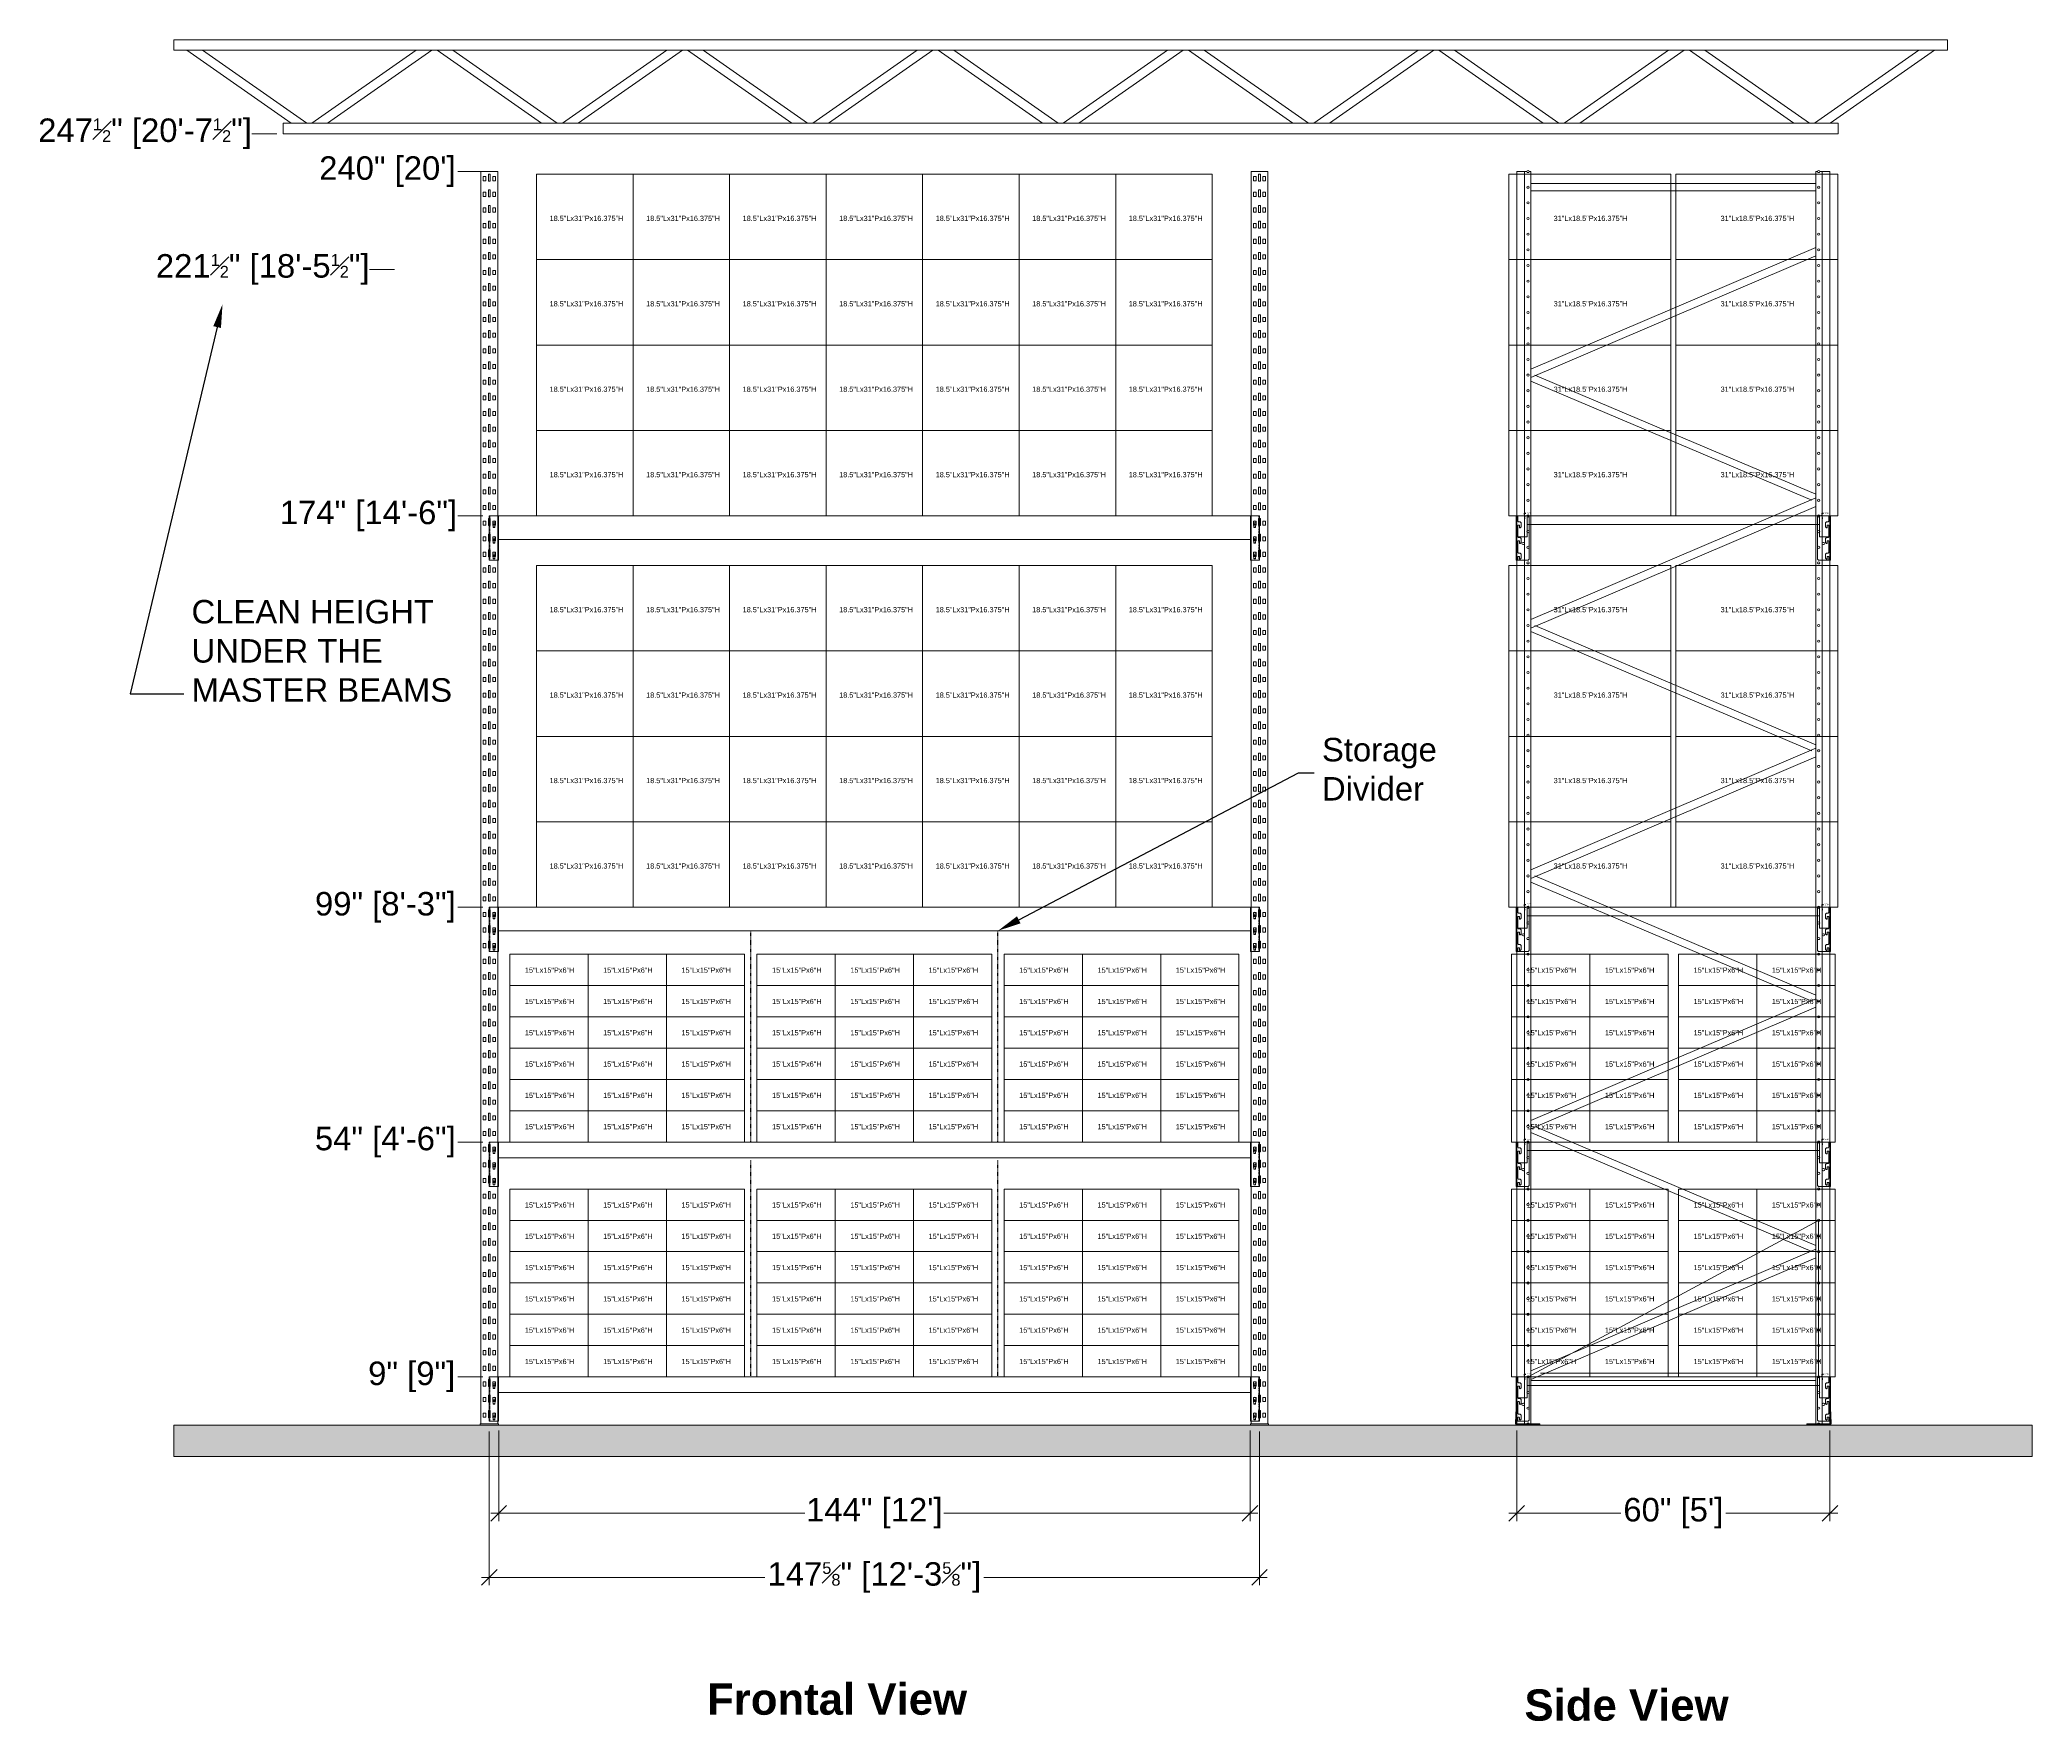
# Model space of a CAD drawing. Header units: inches. Extents: x 2743 to 10591, y -1604 to 5792.
# Drawn here: x 10209.6 to 10591.5, y 3647.7 to 3969.9 of the extents above; entities that cross this region are included whole.
import ezdxf

# ---------------------------------------------------------------- set-up
doc = ezdxf.new("R2010")
doc.units = ezdxf.units.IN
doc.header["$LTSCALE"] = 0.1875
doc.header["$MEASUREMENT"] = 0
doc.header["$PDMODE"] = 3
doc.header["$PDSIZE"] = 1.5
for name, pattern in [('DASHED', [0.75, 0.5, -0.25]), ('HIDDEN', [9.525, 6.35, -3.175]), ('HIDDEN2', [0.1875, 0.125, -0.0625])]:
    doc.linetypes.add(name, pattern=pattern)
for name, color, linetype, lineweight in [('12 Dashed', 7, 'DASHED', 5), ('21 Note', 7, 'Continuous', 5), ('22 Dimension', 7, 'Continuous', 5), ('30 Batiment', 253, 'Continuous', 13), ('32 Echelle', 160, 'Continuous', 15), ('33 Poutre', 30, 'Continuous', 15), ('34 Plywood', 45, 'Continuous', 13), ('35 Steel_Deck', 252, 'Continuous', 13)]:
    doc.layers.add(name, color=color, linetype=linetype, lineweight=lineweight)
doc.styles.add('NOTE', font='', dxfattribs={"height": 4.5})
doc.styles.get("Standard").update_dxf_attribs({"font": ''})
doc.styles.add('TITRE', font='', dxfattribs={"height": 6})
doc.styles.get('NOTE').set_extended_font_data('SansSerif')
doc.styles.get('Standard').set_extended_font_data('Arial')
doc.styles.get('TITRE').set_extended_font_data('SansSerif', bold=True)
doc.dimstyles.new('DÉTAILS', dxfattribs={"dimscale": 1.5, "dimtxt": 0.18, "dimasz": 0.18, "dimexe": 0.18, "dimexo": 0.0625, "dimgap": 0.09, "dimtad": 0, "dimtih": 1, "dimtoh": 1, "dimzin": 0, "dimdsep": 46, "dimtxsty": 'Standard', "dimcen": 0.09, "dimadec": 0, "dimazin": 0, "dimtfac": 1, "dimtofl": 0, "dimtmove": 0, "dimatfit": 3, "dimfxl": 0.18, "dimtolj": 1, "dimtzin": 0, "dimarcsym": 0})

# ---------------------------------------------------------------- blocks, each defined once
blk = doc.blocks.new('_Oblique')
at = {"color": 0, "linetype": 'ByBlock', "lineweight": -2}
blk.add_line((-0.5, -0.5), (0.5, 0.5), dxfattribs=at)
blk = doc.blocks.new('*D102')
at = {"layer": '33 Poutre', "color": 0, "lineweight": -2, "transparency": 16777216}
for p, q in [((10551.18, 3878.64), (10550.98, 3878.64)), ((10551.18, 3878.64), (10550.98, 3878.64)), ((10551.25, 3878.91), (10551.25, 3879.18)), ((10551.25, 3879.18), (10551.52, 3879.18)), ((10551.25, 3878.37), (10551.25, 3878.1))]:
    blk.add_line(p, q, dxfattribs=at)
at = {"layer": '33 Poutre', "color": 0, "transparency": 16777216}
for points in [[(10551.2, 3878.91), (10551.29, 3878.91), (10551.25, 3878.64)], [(10551.2, 3878.37), (10551.29, 3878.37), (10551.25, 3878.64)]]:
    blk.add_solid(points, dxfattribs=at)
at = {"layer": 'Defpoints', "color": 0, "transparency": 16777216}
for p in [(10551.25, 3878.64), (10551.27, 3878.64), (10551.27, 3878.64)]:
    blk.add_point(p, dxfattribs=at)
at = {"layer": '33 Poutre', "color": 0, "transparency": 16777216, "insert": (10552.06, 3879.18), "char_height": 0.27, "attachment_point": 5}
blk.add_mtext('\\A1;0.00', dxfattribs=at)
blk = doc.blocks.new('*D103')
at = {"layer": '33 Poutre', "color": 0, "lineweight": -2, "transparency": 16777216}
for p, q in [((10494.18, 3878.91), (10494.18, 3879.18)), ((10494.18, 3879.18), (10494.45, 3879.18)), ((10494.18, 3878.37), (10494.18, 3878.1)), ((10494.25, 3878.64), (10494.45, 3878.64)), ((10494.25, 3878.64), (10494.45, 3878.64))]:
    blk.add_line(p, q, dxfattribs=at)
at = {"layer": '33 Poutre', "color": 0, "transparency": 16777216}
for points in [[(10494.13, 3878.91), (10494.22, 3878.91), (10494.18, 3878.64)], [(10494.13, 3878.37), (10494.22, 3878.37), (10494.18, 3878.64)]]:
    blk.add_solid(points, dxfattribs=at)
at = {"layer": 'Defpoints', "color": 0, "transparency": 16777216}
for p in [(10494.15, 3878.64), (10494.15, 3878.64), (10494.18, 3878.64)]:
    blk.add_point(p, dxfattribs=at)
at = {"layer": '33 Poutre', "color": 0, "transparency": 16777216, "insert": (10494.99, 3879.18), "char_height": 0.27, "attachment_point": 5}
blk.add_mtext('\\A1;0.00', dxfattribs=at)
blk = doc.blocks.new('*D104')
at = {"layer": '33 Poutre', "color": 0, "lineweight": -2, "transparency": 16777216}
for p, q in [((10551.18, 3803.64), (10550.98, 3803.64)), ((10551.18, 3803.64), (10550.98, 3803.64)), ((10551.25, 3803.91), (10551.25, 3804.18)), ((10551.25, 3804.18), (10551.52, 3804.18)), ((10551.25, 3803.37), (10551.25, 3803.1))]:
    blk.add_line(p, q, dxfattribs=at)
at = {"layer": '33 Poutre', "color": 0, "transparency": 16777216}
for points in [[(10551.2, 3803.91), (10551.29, 3803.91), (10551.25, 3803.64)], [(10551.2, 3803.37), (10551.29, 3803.37), (10551.25, 3803.64)]]:
    blk.add_solid(points, dxfattribs=at)
at = {"layer": 'Defpoints', "color": 0, "transparency": 16777216}
for p in [(10551.25, 3803.64), (10551.27, 3803.64), (10551.27, 3803.64)]:
    blk.add_point(p, dxfattribs=at)
at = {"layer": '33 Poutre', "color": 0, "transparency": 16777216, "insert": (10552.06, 3804.18), "char_height": 0.27, "attachment_point": 5}
blk.add_mtext('\\A1;0.00', dxfattribs=at)
blk = doc.blocks.new('*D105')
at = {"layer": '33 Poutre', "color": 0, "lineweight": -2, "transparency": 16777216}
for p, q in [((10494.18, 3803.91), (10494.18, 3804.18)), ((10494.18, 3804.18), (10494.45, 3804.18)), ((10494.18, 3803.37), (10494.18, 3803.1)), ((10494.25, 3803.64), (10494.45, 3803.64)), ((10494.25, 3803.64), (10494.45, 3803.64))]:
    blk.add_line(p, q, dxfattribs=at)
at = {"layer": '33 Poutre', "color": 0, "transparency": 16777216}
for points in [[(10494.13, 3803.91), (10494.22, 3803.91), (10494.18, 3803.64)], [(10494.13, 3803.37), (10494.22, 3803.37), (10494.18, 3803.64)]]:
    blk.add_solid(points, dxfattribs=at)
at = {"layer": 'Defpoints', "color": 0, "transparency": 16777216}
for p in [(10494.15, 3803.64), (10494.15, 3803.64), (10494.18, 3803.64)]:
    blk.add_point(p, dxfattribs=at)
at = {"layer": '33 Poutre', "color": 0, "transparency": 16777216, "insert": (10494.99, 3804.18), "char_height": 0.27, "attachment_point": 5}
blk.add_mtext('\\A1;0.00', dxfattribs=at)
blk = doc.blocks.new('*D106')
at = {"layer": '33 Poutre', "color": 0, "lineweight": -2, "transparency": 16777216}
for p, q in [((10551.18, 3758.64), (10550.98, 3758.64)), ((10551.18, 3758.64), (10550.98, 3758.64)), ((10551.25, 3758.91), (10551.25, 3759.18)), ((10551.25, 3759.18), (10551.52, 3759.18)), ((10551.25, 3758.37), (10551.25, 3758.1))]:
    blk.add_line(p, q, dxfattribs=at)
at = {"layer": '33 Poutre', "color": 0, "transparency": 16777216}
for points in [[(10551.2, 3758.91), (10551.29, 3758.91), (10551.25, 3758.64)], [(10551.2, 3758.37), (10551.29, 3758.37), (10551.25, 3758.64)]]:
    blk.add_solid(points, dxfattribs=at)
at = {"layer": 'Defpoints', "color": 0, "transparency": 16777216}
for p in [(10551.25, 3758.64), (10551.27, 3758.64), (10551.27, 3758.64)]:
    blk.add_point(p, dxfattribs=at)
at = {"layer": '33 Poutre', "color": 0, "transparency": 16777216, "insert": (10552.06, 3759.18), "char_height": 0.27, "attachment_point": 5}
blk.add_mtext('\\A1;0.00', dxfattribs=at)
blk = doc.blocks.new('*D107')
at = {"layer": '33 Poutre', "color": 0, "lineweight": -2, "transparency": 16777216}
for p, q in [((10494.18, 3758.91), (10494.18, 3759.18)), ((10494.18, 3759.18), (10494.45, 3759.18)), ((10494.18, 3758.37), (10494.18, 3758.1)), ((10494.25, 3758.64), (10494.45, 3758.64)), ((10494.25, 3758.64), (10494.45, 3758.64))]:
    blk.add_line(p, q, dxfattribs=at)
at = {"layer": '33 Poutre', "color": 0, "transparency": 16777216}
for points in [[(10494.13, 3758.91), (10494.22, 3758.91), (10494.18, 3758.64)], [(10494.13, 3758.37), (10494.22, 3758.37), (10494.18, 3758.64)]]:
    blk.add_solid(points, dxfattribs=at)
at = {"layer": 'Defpoints', "color": 0, "transparency": 16777216}
for p in [(10494.15, 3758.64), (10494.15, 3758.64), (10494.18, 3758.64)]:
    blk.add_point(p, dxfattribs=at)
at = {"layer": '33 Poutre', "color": 0, "transparency": 16777216, "insert": (10494.99, 3759.18), "char_height": 0.27, "attachment_point": 5}
blk.add_mtext('\\A1;0.00', dxfattribs=at)
blk = doc.blocks.new('*D108')
at = {"layer": '33 Poutre', "color": 0, "lineweight": -2, "transparency": 16777216}
for p, q in [((10551.18, 3713.64), (10550.98, 3713.64)), ((10551.18, 3713.64), (10550.98, 3713.64)), ((10551.25, 3713.91), (10551.25, 3714.18)), ((10551.25, 3714.18), (10551.52, 3714.18)), ((10551.25, 3713.37), (10551.25, 3713.1))]:
    blk.add_line(p, q, dxfattribs=at)
at = {"layer": '33 Poutre', "color": 0, "transparency": 16777216}
for points in [[(10551.2, 3713.91), (10551.29, 3713.91), (10551.25, 3713.64)], [(10551.2, 3713.37), (10551.29, 3713.37), (10551.25, 3713.64)]]:
    blk.add_solid(points, dxfattribs=at)
at = {"layer": 'Defpoints', "color": 0, "transparency": 16777216}
for p in [(10551.25, 3713.64), (10551.27, 3713.64), (10551.27, 3713.64)]:
    blk.add_point(p, dxfattribs=at)
at = {"layer": '33 Poutre', "color": 0, "transparency": 16777216, "insert": (10552.06, 3714.18), "char_height": 0.27, "attachment_point": 5}
blk.add_mtext('\\A1;0.00', dxfattribs=at)
blk = doc.blocks.new('*D109')
at = {"layer": '33 Poutre', "color": 0, "lineweight": -2, "transparency": 16777216}
for p, q in [((10494.18, 3713.91), (10494.18, 3714.18)), ((10494.18, 3714.18), (10494.45, 3714.18)), ((10494.18, 3713.37), (10494.18, 3713.1)), ((10494.25, 3713.64), (10494.45, 3713.64)), ((10494.25, 3713.64), (10494.45, 3713.64))]:
    blk.add_line(p, q, dxfattribs=at)
at = {"layer": '33 Poutre', "color": 0, "transparency": 16777216}
for points in [[(10494.13, 3713.91), (10494.22, 3713.91), (10494.18, 3713.64)], [(10494.13, 3713.37), (10494.22, 3713.37), (10494.18, 3713.64)]]:
    blk.add_solid(points, dxfattribs=at)
at = {"layer": 'Defpoints', "color": 0, "transparency": 16777216}
for p in [(10494.15, 3713.64), (10494.15, 3713.64), (10494.18, 3713.64)]:
    blk.add_point(p, dxfattribs=at)
at = {"layer": '33 Poutre', "color": 0, "transparency": 16777216, "insert": (10494.99, 3714.18), "char_height": 0.27, "attachment_point": 5}
blk.add_mtext('\\A1;0.00', dxfattribs=at)

msp = doc.modelspace()

# ---------------------------------------------------------------- hatches: boundary and pattern name
at = {"layer": '30 Batiment', "linetype": 'HIDDEN', "ltscale": 5, "transparency": 33554559}
h = msp.add_hatch(dxfattribs=at)
h.set_pattern_fill('AR-SAND', color=256, style=0)
h.set_pattern_definition([(37.5, (10146.5463, 3735.0073), (-0.0629934, 1.926824), [0, -1.52, 0, -1.7, 0, -1.625]), (7.5, (10146.5463, 3735.0073), (1.769777, 2.822146), [0, -0.82, 0, -1.37, 0, -0.525]), (327.5, (10145.3163, 3735.0073), (3.114142, 0.005659), [0, -0.5, 0, -1.8, 0, -2.35]), (317.5, (10145.3163, 3735.0073), (3.006127, 0.877676), [0, -0.25, 0, -1.18, 0, -1.35])])
h.paths.add_polyline_path([(10591.48797, 3698.39254), (10591.48797, 3704.39254), (10235.28251, 3704.39254), (10235.28251, 3698.39254)])

# ---------------------------------------------------------------- linework, layer by layer
at = {"layer": '12 Dashed', "lineweight": 25, "ltscale": 0.5}
for p, q in [((10345.89447, 3758.64254), (10345.89447, 3799.14254)), ((10393.26947, 3758.64254), (10393.26947, 3799.14254)), ((10345.89447, 3713.64254), (10345.89447, 3755.14254)), ((10393.26947, 3713.64254), (10393.26947, 3755.14254))]:
    msp.add_line(p, q, dxfattribs=at)
at = {"layer": '21 Note', "lineweight": -2}
for p, q in [((10226.94963, 3844.53301), (10237.20202, 3844.53301)), ((10450.87019, 3829.41663), (10453.87019, 3829.41663))]:
    msp.add_line(p, q, dxfattribs=at)
for points in [[(10243.60578, 3914.84223), (10226.94963, 3844.53301)], [(10397.2528, 3801.23612), (10450.87019, 3829.41663)]]:
    msp.add_lwpolyline(points, dxfattribs=at)
at = {"layer": '21 Note'}
for points in [[(10242.87598, 3915.01511), (10244.64312, 3919.22103), (10244.33559, 3914.66934)], [(10397.60173, 3800.57224), (10393.26947, 3799.14254), (10396.90387, 3801.90001)]]:
    msp.add_solid(points, dxfattribs=at)
at = {"layer": '22 Dimension'}
for p, q in [((10255.03251, 3951.89254), (10250.28251, 3951.89254)), ((10294.51917, 3944.64254), (10289.76917, 3944.64254)), ((10277.5903, 3925.89254), (10272.8403, 3925.89254)), ((10294.51947, 3878.64254), (10289.76947, 3878.64254)), ((10294.51947, 3803.64254), (10289.76947, 3803.64254)), ((10294.51947, 3758.64254), (10289.76947, 3758.64254)), ((10294.51947, 3713.64254), (10289.76947, 3713.64254)), ((10295.7692, 3703.14254), (10295.7692, 3673.69571)), ((10297.5817, 3703.39254), (10297.5817, 3686.01017)), ((10441.5817, 3703.39254), (10441.5817, 3686.01017)), ((10443.39473, 3703.14254), (10443.39473, 3673.69571)), ((10492.71234, 3703.39254), (10492.71234, 3686.01017)), ((10552.71234, 3703.39254), (10552.71234, 3686.01017)), ((10296.0817, 3687.51017), (10356.26997, 3687.51017)), ((10443.0817, 3687.51017), (10382.89342, 3687.51017)), ((10491.21234, 3687.51017), (10512.64753, 3687.51017)), ((10554.21234, 3687.51017), (10532.77715, 3687.51017)), ((10294.2692, 3675.19571), (10348.58197, 3675.19571)), ((10444.89473, 3675.19571), (10390.58197, 3675.19571))]:
    msp.add_line(p, q, dxfattribs=at)
at = {"layer": '30 Batiment'}
for p, q in [((10235.28251, 3969.89254), (10575.28251, 3969.89254)), ((10235.28251, 3967.89254), (10235.28251, 3969.89254)), ((10235.28251, 3967.89254), (10575.28251, 3967.89254)), ((10237.78251, 3967.89254), (10257.78251, 3953.89254)), ((10240.78251, 3967.89254), (10260.78251, 3953.89254)), ((10281.78251, 3967.89254), (10261.78251, 3953.89254)), ((10284.78251, 3967.89254), (10264.78251, 3953.89254)), ((10285.78251, 3967.89254), (10305.78251, 3953.89254)), ((10288.78251, 3967.89254), (10308.78251, 3953.89254)), ((10329.78251, 3967.89254), (10309.78251, 3953.89254)), ((10332.78251, 3967.89254), (10312.78251, 3953.89254)), ((10333.78251, 3967.89254), (10353.78251, 3953.89254)), ((10336.78251, 3967.89254), (10356.78251, 3953.89254)), ((10377.78251, 3967.89254), (10357.78251, 3953.89254)), ((10380.78251, 3967.89254), (10360.78251, 3953.89254)), ((10381.78251, 3967.89254), (10401.78251, 3953.89254)), ((10384.78251, 3967.89254), (10404.78251, 3953.89254)), ((10425.78251, 3967.89254), (10405.78251, 3953.89254)), ((10428.78251, 3967.89254), (10408.78251, 3953.89254)), ((10429.78251, 3967.89254), (10449.78251, 3953.89254)), ((10432.78251, 3967.89254), (10452.78251, 3953.89254)), ((10473.78251, 3967.89254), (10453.78251, 3953.89254)), ((10476.78251, 3967.89254), (10456.78251, 3953.89254)), ((10477.78251, 3967.89254), (10497.78251, 3953.89254)), ((10480.78251, 3967.89254), (10500.78251, 3953.89254)), ((10521.78251, 3967.89254), (10501.78251, 3953.89254)), ((10524.78251, 3967.89254), (10504.78251, 3953.89254)), ((10525.78251, 3967.89254), (10545.78251, 3953.89254)), ((10528.78251, 3967.89254), (10548.78251, 3953.89254)), ((10569.78251, 3967.89254), (10549.78251, 3953.89254)), ((10572.78251, 3967.89254), (10552.78251, 3953.89254)), ((10575.28251, 3967.89254), (10575.28251, 3969.89254)), ((10256.28251, 3953.89254), (10256.28251, 3951.89254)), ((10256.28251, 3953.89254), (10554.28251, 3953.89254)), ((10554.28251, 3953.89254), (10554.28251, 3951.89254)), ((10256.28251, 3951.89254), (10554.28251, 3951.89254))]:
    msp.add_line(p, q, dxfattribs=at)
msp.add_lwpolyline([(10591.48797, 3698.39254), (10591.48797, 3704.39254), (10235.28251, 3704.39254), (10235.28251, 3698.39254), (10591.48797, 3698.39254)], close=True, dxfattribs=at)
at = {"layer": '32 Echelle'}
for p, q in [((10297.39417, 3944.64254), (10294.14417, 3944.64254)), ((10294.1442, 3704.64254), (10294.14417, 3944.64254)), ((10297.3942, 3704.64254), (10297.39417, 3944.64254)), ((10441.76973, 3704.64254), (10441.76976, 3944.64254)), ((10441.76976, 3944.64254), (10445.01976, 3944.64254)), ((10445.01973, 3704.64254), (10445.01976, 3944.64254)), ((10492.71234, 3704.64254), (10492.71234, 3944.64254)), ((10494.66234, 3944.64254), (10492.71234, 3944.64254)), ((10494.21234, 3704.64254), (10494.21234, 3944.64254)), ((10495.40234, 3944.64254), (10495.07234, 3944.64254)), ((10495.40234, 3704.64254), (10495.40234, 3944.64254)), ((10550.02234, 3944.64254), (10550.35234, 3944.64254)), ((10550.02234, 3704.64254), (10550.02234, 3944.64254)), ((10550.76234, 3944.64254), (10552.71234, 3944.64254)), ((10551.21234, 3704.64254), (10551.21234, 3944.64254)), ((10552.71234, 3704.64254), (10552.71234, 3944.64254)), ((10294.60422, 3942.89254), (10294.60422, 3943.67254)), ((10294.60422, 3943.67254), (10295.10422, 3943.67254)), ((10294.60422, 3942.89254), (10295.10422, 3942.89254)), ((10295.10422, 3942.89254), (10295.10422, 3943.67254)), ((10295.94418, 3944.16754), (10295.59418, 3944.16754)), ((10295.59418, 3942.79254), (10295.59418, 3944.16754)), ((10295.94418, 3942.79254), (10295.59418, 3942.79254)), ((10295.94418, 3941.16754), (10295.59418, 3941.16754)), ((10295.59418, 3939.79254), (10295.59418, 3941.16754)), ((10295.94418, 3942.79254), (10295.94418, 3944.16754)), ((10295.94418, 3939.79254), (10295.94418, 3941.16754)), ((10296.93413, 3943.67254), (10296.43413, 3943.67254)), ((10296.43413, 3942.89254), (10296.43413, 3943.67254)), ((10296.93413, 3942.89254), (10296.43413, 3942.89254)), ((10296.93413, 3942.89254), (10296.93413, 3943.67254)), ((10442.2298, 3943.67254), (10442.7298, 3943.67254)), ((10442.2298, 3942.89254), (10442.2298, 3943.67254)), ((10442.2298, 3942.89254), (10442.7298, 3942.89254)), ((10442.7298, 3942.89254), (10442.7298, 3943.67254)), ((10443.21976, 3944.16754), (10443.56976, 3944.16754)), ((10443.21976, 3942.79254), (10443.21976, 3944.16754)), ((10443.21976, 3942.79254), (10443.56976, 3942.79254)), ((10443.21976, 3941.16754), (10443.56976, 3941.16754)), ((10443.21976, 3939.79254), (10443.21976, 3941.16754)), ((10443.56976, 3942.79254), (10443.56976, 3944.16754)), ((10443.56976, 3939.79254), (10443.56976, 3941.16754)), ((10444.05971, 3942.89254), (10444.05971, 3943.67254)), ((10444.55971, 3943.67254), (10444.05971, 3943.67254)), ((10444.55971, 3942.89254), (10444.05971, 3942.89254)), ((10444.55971, 3942.89254), (10444.55971, 3943.67254)), ((10550.02234, 3942.33754), (10495.40234, 3942.33754)), ((10495.40234, 3940.94754), (10550.02234, 3940.94754)), ((10294.60422, 3939.89254), (10294.60422, 3940.67254)), ((10294.60422, 3940.67254), (10295.10422, 3940.67254)), ((10294.60422, 3939.89254), (10295.10422, 3939.89254)), ((10294.60422, 3936.89254), (10294.60422, 3937.67254)), ((10294.60422, 3937.67254), (10295.10422, 3937.67254)), ((10295.10422, 3939.89254), (10295.10422, 3940.67254)), ((10295.10422, 3936.89254), (10295.10422, 3937.67254)), ((10295.94418, 3939.79254), (10295.59418, 3939.79254)), ((10295.94418, 3938.16754), (10295.59418, 3938.16754)), ((10295.59418, 3936.79254), (10295.59418, 3938.16754)), ((10295.94418, 3936.79254), (10295.94418, 3938.16754)), ((10296.93413, 3940.67254), (10296.43413, 3940.67254)), ((10296.43413, 3939.89254), (10296.43413, 3940.67254)), ((10296.93413, 3939.89254), (10296.43413, 3939.89254)), ((10296.93413, 3937.67254), (10296.43413, 3937.67254)), ((10296.43413, 3936.89254), (10296.43413, 3937.67254)), ((10296.93413, 3939.89254), (10296.93413, 3940.67254)), ((10296.93413, 3936.89254), (10296.93413, 3937.67254)), ((10442.2298, 3940.67254), (10442.7298, 3940.67254)), ((10442.2298, 3939.89254), (10442.2298, 3940.67254)), ((10442.2298, 3939.89254), (10442.7298, 3939.89254)), ((10442.2298, 3937.67254), (10442.7298, 3937.67254)), ((10442.2298, 3936.89254), (10442.2298, 3937.67254)), ((10442.7298, 3939.89254), (10442.7298, 3940.67254)), ((10442.7298, 3936.89254), (10442.7298, 3937.67254)), ((10443.21976, 3939.79254), (10443.56976, 3939.79254)), ((10443.21976, 3938.16754), (10443.56976, 3938.16754)), ((10443.21976, 3936.79254), (10443.21976, 3938.16754)), ((10443.56976, 3936.79254), (10443.56976, 3938.16754)), ((10444.05971, 3939.89254), (10444.05971, 3940.67254)), ((10444.55971, 3940.67254), (10444.05971, 3940.67254)), ((10444.55971, 3939.89254), (10444.05971, 3939.89254)), ((10444.05971, 3936.89254), (10444.05971, 3937.67254)), ((10444.55971, 3937.67254), (10444.05971, 3937.67254)), ((10444.55971, 3939.89254), (10444.55971, 3940.67254)), ((10444.55971, 3936.89254), (10444.55971, 3937.67254)), ((10294.60422, 3936.89254), (10295.10422, 3936.89254)), ((10294.60422, 3933.89254), (10294.60422, 3934.67254)), ((10294.60422, 3934.67254), (10295.10422, 3934.67254)), ((10294.60422, 3933.89254), (10295.10422, 3933.89254)), ((10295.10422, 3933.89254), (10295.10422, 3934.67254)), ((10295.94418, 3936.79254), (10295.59418, 3936.79254)), ((10295.94418, 3935.16754), (10295.59418, 3935.16754)), ((10295.59418, 3933.79254), (10295.59418, 3935.16754)), ((10295.94418, 3933.79254), (10295.59418, 3933.79254)), ((10295.94418, 3933.79254), (10295.94418, 3935.16754)), ((10296.93413, 3936.89254), (10296.43413, 3936.89254)), ((10296.93413, 3934.67254), (10296.43413, 3934.67254)), ((10296.43413, 3933.89254), (10296.43413, 3934.67254)), ((10296.93413, 3933.89254), (10296.43413, 3933.89254)), ((10296.93413, 3933.89254), (10296.93413, 3934.67254)), ((10442.2298, 3936.89254), (10442.7298, 3936.89254)), ((10442.2298, 3934.67254), (10442.7298, 3934.67254)), ((10442.2298, 3933.89254), (10442.2298, 3934.67254)), ((10442.2298, 3933.89254), (10442.7298, 3933.89254)), ((10442.7298, 3933.89254), (10442.7298, 3934.67254)), ((10443.21976, 3936.79254), (10443.56976, 3936.79254)), ((10443.21976, 3935.16754), (10443.56976, 3935.16754)), ((10443.21976, 3933.79254), (10443.21976, 3935.16754)), ((10443.21976, 3933.79254), (10443.56976, 3933.79254)), ((10443.56976, 3933.79254), (10443.56976, 3935.16754)), ((10444.55971, 3936.89254), (10444.05971, 3936.89254)), ((10444.05971, 3933.89254), (10444.05971, 3934.67254)), ((10444.55971, 3934.67254), (10444.05971, 3934.67254)), ((10444.55971, 3933.89254), (10444.05971, 3933.89254)), ((10444.55971, 3933.89254), (10444.55971, 3934.67254)), ((10294.60422, 3930.89254), (10294.60422, 3931.67254)), ((10294.60422, 3931.67254), (10295.10422, 3931.67254)), ((10294.60422, 3930.89254), (10295.10422, 3930.89254)), ((10295.10422, 3930.89254), (10295.10422, 3931.67254)), ((10295.94418, 3932.16754), (10295.59418, 3932.16754)), ((10295.59418, 3930.79254), (10295.59418, 3932.16754)), ((10295.94418, 3930.79254), (10295.59418, 3930.79254)), ((10295.94418, 3930.79254), (10295.94418, 3932.16754)), ((10296.93413, 3931.67254), (10296.43413, 3931.67254)), ((10296.43413, 3930.89254), (10296.43413, 3931.67254)), ((10296.93413, 3930.89254), (10296.43413, 3930.89254)), ((10296.93413, 3930.89254), (10296.93413, 3931.67254)), ((10442.2298, 3931.67254), (10442.7298, 3931.67254)), ((10442.2298, 3930.89254), (10442.2298, 3931.67254)), ((10442.2298, 3930.89254), (10442.7298, 3930.89254)), ((10442.7298, 3930.89254), (10442.7298, 3931.67254)), ((10443.21975, 3932.16754), (10443.56975, 3932.16754)), ((10443.21975, 3930.79254), (10443.21975, 3932.16754)), ((10443.21975, 3930.79254), (10443.56975, 3930.79254)), ((10443.56975, 3930.79254), (10443.56975, 3932.16754)), ((10444.05971, 3930.89254), (10444.05971, 3931.67254)), ((10444.55971, 3931.67254), (10444.05971, 3931.67254)), ((10444.55971, 3930.89254), (10444.05971, 3930.89254)), ((10444.55971, 3930.89254), (10444.55971, 3931.67254)), ((10550.02234, 3930.12581), (10495.40234, 3906.80716)), ((10294.60422, 3927.89254), (10294.60422, 3928.67254)), ((10294.60422, 3928.67254), (10295.10422, 3928.67254)), ((10294.60422, 3927.89254), (10295.10422, 3927.89254)), ((10294.60422, 3924.89254), (10294.60422, 3925.67254)), ((10294.60422, 3925.67254), (10295.10422, 3925.67254)), ((10295.10422, 3927.89254), (10295.10422, 3928.67254)), ((10295.10422, 3924.89254), (10295.10422, 3925.67254)), ((10295.94418, 3929.16754), (10295.59418, 3929.16754)), ((10295.59418, 3927.79254), (10295.59418, 3929.16754)), ((10295.94418, 3927.79254), (10295.59418, 3927.79254)), ((10295.94418, 3926.16754), (10295.59418, 3926.16754)), ((10295.59418, 3924.79254), (10295.59418, 3926.16754)), ((10295.94418, 3927.79254), (10295.94418, 3929.16754)), ((10295.94418, 3924.79254), (10295.94418, 3926.16754)), ((10296.93413, 3928.67254), (10296.43413, 3928.67254)), ((10296.43413, 3927.89254), (10296.43413, 3928.67254)), ((10296.93413, 3927.89254), (10296.43413, 3927.89254)), ((10296.93413, 3925.67254), (10296.43413, 3925.67254)), ((10296.43413, 3924.89254), (10296.43413, 3925.67254)), ((10296.93413, 3927.89254), (10296.93413, 3928.67254)), ((10296.93413, 3924.89254), (10296.93413, 3925.67254)), ((10442.2298, 3928.67254), (10442.7298, 3928.67254)), ((10442.2298, 3927.89254), (10442.2298, 3928.67254)), ((10442.2298, 3927.89254), (10442.7298, 3927.89254)), ((10442.2298, 3925.67254), (10442.7298, 3925.67254)), ((10442.2298, 3924.89254), (10442.2298, 3925.67254)), ((10442.7298, 3927.89254), (10442.7298, 3928.67254)), ((10442.7298, 3924.89254), (10442.7298, 3925.67254)), ((10443.21975, 3929.16754), (10443.56975, 3929.16754)), ((10443.21975, 3927.79254), (10443.21975, 3929.16754)), ((10443.21975, 3927.79254), (10443.56975, 3927.79254)), ((10443.21975, 3926.16754), (10443.56975, 3926.16754)), ((10443.21975, 3924.79254), (10443.21975, 3926.16754)), ((10443.56975, 3927.79254), (10443.56975, 3929.16754)), ((10443.56975, 3924.79254), (10443.56975, 3926.16754)), ((10444.05971, 3927.89254), (10444.05971, 3928.67254)), ((10444.55971, 3928.67254), (10444.05971, 3928.67254)), ((10444.55971, 3927.89254), (10444.05971, 3927.89254)), ((10444.05971, 3924.89254), (10444.05971, 3925.67254)), ((10444.55971, 3925.67254), (10444.05971, 3925.67254)), ((10444.55971, 3927.89254), (10444.55971, 3928.67254)), ((10444.55971, 3924.89254), (10444.55971, 3925.67254)), ((10495.40234, 3905.15928), (10550.02234, 3928.47793)), ((10294.60422, 3924.89254), (10295.10422, 3924.89254)), ((10294.60422, 3921.89254), (10294.60422, 3922.67254)), ((10294.60422, 3922.67254), (10295.10422, 3922.67254)), ((10294.60422, 3921.89254), (10295.10422, 3921.89254)), ((10295.10422, 3921.89254), (10295.10422, 3922.67254)), ((10295.94418, 3924.79254), (10295.59418, 3924.79254)), ((10295.94418, 3923.16754), (10295.59418, 3923.16754)), ((10295.59418, 3921.79254), (10295.59418, 3923.16754)), ((10295.94418, 3921.79254), (10295.59418, 3921.79254)), ((10295.94418, 3921.79254), (10295.94418, 3923.16754)), ((10296.93413, 3924.89254), (10296.43413, 3924.89254)), ((10296.93413, 3922.67254), (10296.43413, 3922.67254)), ((10296.43413, 3921.89254), (10296.43413, 3922.67254)), ((10296.93413, 3921.89254), (10296.43413, 3921.89254)), ((10296.93413, 3921.89254), (10296.93413, 3922.67254)), ((10442.2298, 3924.89254), (10442.7298, 3924.89254)), ((10442.2298, 3922.67254), (10442.7298, 3922.67254)), ((10442.2298, 3921.89254), (10442.2298, 3922.67254)), ((10442.2298, 3921.89254), (10442.7298, 3921.89254)), ((10442.7298, 3921.89254), (10442.7298, 3922.67254)), ((10443.21975, 3924.79254), (10443.56975, 3924.79254)), ((10443.21975, 3923.16754), (10443.56975, 3923.16754)), ((10443.21975, 3921.79254), (10443.21975, 3923.16754)), ((10443.21975, 3921.79254), (10443.56975, 3921.79254)), ((10443.56975, 3921.79254), (10443.56975, 3923.16754)), ((10444.55971, 3924.89254), (10444.05971, 3924.89254)), ((10444.05971, 3921.89254), (10444.05971, 3922.67254)), ((10444.55971, 3922.67254), (10444.05971, 3922.67254)), ((10444.55971, 3921.89254), (10444.05971, 3921.89254)), ((10444.55971, 3921.89254), (10444.55971, 3922.67254)), ((10294.60422, 3918.89254), (10294.60422, 3919.67254)), ((10294.60422, 3919.67254), (10295.10422, 3919.67254)), ((10294.60422, 3918.89254), (10295.10422, 3918.89254)), ((10295.10422, 3918.89254), (10295.10422, 3919.67254)), ((10295.94418, 3920.16754), (10295.59418, 3920.16754)), ((10295.59418, 3918.79254), (10295.59418, 3920.16754)), ((10295.94418, 3918.79254), (10295.59418, 3918.79254)), ((10295.94418, 3918.79254), (10295.94418, 3920.16754)), ((10296.93413, 3919.67254), (10296.43413, 3919.67254)), ((10296.43413, 3918.89254), (10296.43413, 3919.67254)), ((10296.93413, 3918.89254), (10296.43413, 3918.89254)), ((10296.93413, 3918.89254), (10296.93413, 3919.67254)), ((10442.2298, 3919.67254), (10442.7298, 3919.67254)), ((10442.2298, 3918.89254), (10442.2298, 3919.67254)), ((10442.2298, 3918.89254), (10442.7298, 3918.89254)), ((10442.7298, 3918.89254), (10442.7298, 3919.67254)), ((10443.21975, 3920.16754), (10443.56975, 3920.16754)), ((10443.21975, 3918.79254), (10443.21975, 3920.16754)), ((10443.21975, 3918.79254), (10443.56975, 3918.79254)), ((10443.56975, 3918.79254), (10443.56975, 3920.16754)), ((10444.05971, 3918.89254), (10444.05971, 3919.67254)), ((10444.55971, 3919.67254), (10444.05971, 3919.67254)), ((10444.55971, 3918.89254), (10444.05971, 3918.89254)), ((10444.55971, 3918.89254), (10444.55971, 3919.67254)), ((10294.60422, 3915.89254), (10294.60422, 3916.67254)), ((10294.60422, 3916.67254), (10295.10422, 3916.67254)), ((10294.60422, 3915.89254), (10295.10422, 3915.89254)), ((10295.10422, 3915.89254), (10295.10422, 3916.67254)), ((10295.94418, 3917.16754), (10295.59418, 3917.16754)), ((10295.59418, 3915.79254), (10295.59418, 3917.16754)), ((10295.94418, 3915.79254), (10295.59418, 3915.79254)), ((10295.94418, 3914.16754), (10295.59418, 3914.16754)), ((10295.59418, 3912.79254), (10295.59418, 3914.16754)), ((10295.94418, 3915.79254), (10295.94418, 3917.16754)), ((10295.94418, 3912.79254), (10295.94418, 3914.16754)), ((10296.93413, 3916.67254), (10296.43413, 3916.67254)), ((10296.43413, 3915.89254), (10296.43413, 3916.67254)), ((10296.93413, 3915.89254), (10296.43413, 3915.89254)), ((10296.93413, 3915.89254), (10296.93413, 3916.67254)), ((10442.2298, 3916.67254), (10442.7298, 3916.67254)), ((10442.2298, 3915.89254), (10442.2298, 3916.67254)), ((10442.2298, 3915.89254), (10442.7298, 3915.89254)), ((10442.7298, 3915.89254), (10442.7298, 3916.67254)), ((10443.21975, 3917.16754), (10443.56975, 3917.16754)), ((10443.21975, 3915.79254), (10443.21975, 3917.16754)), ((10443.21975, 3915.79254), (10443.56975, 3915.79254)), ((10443.21975, 3914.16754), (10443.56975, 3914.16754)), ((10443.21975, 3912.79254), (10443.21975, 3914.16754)), ((10443.56975, 3915.79254), (10443.56975, 3917.16754)), ((10443.56975, 3912.79254), (10443.56975, 3914.16754)), ((10444.05971, 3915.89254), (10444.05971, 3916.67254)), ((10444.55971, 3916.67254), (10444.05971, 3916.67254)), ((10444.55971, 3915.89254), (10444.05971, 3915.89254)), ((10444.55971, 3915.89254), (10444.55971, 3916.67254)), ((10294.60422, 3912.89254), (10294.60422, 3913.67254)), ((10294.60422, 3913.67254), (10295.10422, 3913.67254)), ((10294.60422, 3912.89254), (10295.10422, 3912.89254)), ((10294.60422, 3909.89254), (10294.60422, 3910.67254)), ((10294.60422, 3910.67254), (10295.10422, 3910.67254)), ((10295.10422, 3912.89254), (10295.10422, 3913.67254)), ((10295.10422, 3909.89254), (10295.10422, 3910.67254)), ((10295.94418, 3912.79254), (10295.59418, 3912.79254)), ((10295.94418, 3911.16754), (10295.59418, 3911.16754)), ((10295.59418, 3909.79254), (10295.59418, 3911.16754)), ((10295.94418, 3909.79254), (10295.94418, 3911.16754)), ((10296.93414, 3913.67254), (10296.43414, 3913.67254)), ((10296.43414, 3912.89254), (10296.43414, 3913.67254)), ((10296.93414, 3912.89254), (10296.43414, 3912.89254)), ((10296.93414, 3910.67254), (10296.43414, 3910.67254)), ((10296.43414, 3909.89254), (10296.43414, 3910.67254)), ((10296.93414, 3912.89254), (10296.93414, 3913.67254)), ((10296.93414, 3909.89254), (10296.93414, 3910.67254)), ((10442.2298, 3913.67254), (10442.7298, 3913.67254)), ((10442.2298, 3912.89254), (10442.2298, 3913.67254)), ((10442.2298, 3912.89254), (10442.7298, 3912.89254)), ((10442.2298, 3910.67254), (10442.7298, 3910.67254)), ((10442.2298, 3909.89254), (10442.2298, 3910.67254)), ((10442.7298, 3912.89254), (10442.7298, 3913.67254)), ((10442.7298, 3909.89254), (10442.7298, 3910.67254)), ((10443.21975, 3912.79254), (10443.56975, 3912.79254)), ((10443.21975, 3911.16754), (10443.56975, 3911.16754)), ((10443.21975, 3909.79254), (10443.21975, 3911.16754)), ((10443.56975, 3909.79254), (10443.56975, 3911.16754)), ((10444.05971, 3912.89254), (10444.05971, 3913.67254)), ((10444.55971, 3913.67254), (10444.05971, 3913.67254)), ((10444.55971, 3912.89254), (10444.05971, 3912.89254)), ((10444.05971, 3909.89254), (10444.05971, 3910.67254)), ((10444.55971, 3910.67254), (10444.05971, 3910.67254)), ((10444.55971, 3912.89254), (10444.55971, 3913.67254)), ((10444.55971, 3909.89254), (10444.55971, 3910.67254)), ((10294.60422, 3909.89254), (10295.10422, 3909.89254)), ((10294.60422, 3906.89254), (10294.60422, 3907.67254)), ((10294.60422, 3907.67254), (10295.10422, 3907.67254)), ((10294.60422, 3906.89254), (10295.10422, 3906.89254)), ((10295.10422, 3906.89254), (10295.10422, 3907.67254)), ((10295.94418, 3909.79254), (10295.59418, 3909.79254)), ((10295.94418, 3908.16754), (10295.59418, 3908.16754)), ((10295.59418, 3906.79254), (10295.59418, 3908.16754)), ((10295.94418, 3906.79254), (10295.59418, 3906.79254)), ((10295.94418, 3906.79254), (10295.94418, 3908.16754)), ((10296.93414, 3909.89254), (10296.43414, 3909.89254)), ((10296.93414, 3907.67254), (10296.43414, 3907.67254)), ((10296.43414, 3906.89254), (10296.43414, 3907.67254)), ((10296.93414, 3906.89254), (10296.43414, 3906.89254)), ((10296.93414, 3906.89254), (10296.93414, 3907.67254)), ((10442.2298, 3909.89254), (10442.7298, 3909.89254)), ((10442.2298, 3907.67254), (10442.7298, 3907.67254)), ((10442.2298, 3906.89254), (10442.2298, 3907.67254)), ((10442.2298, 3906.89254), (10442.7298, 3906.89254)), ((10442.7298, 3906.89254), (10442.7298, 3907.67254)), ((10443.21975, 3909.79254), (10443.56975, 3909.79254)), ((10443.21975, 3908.16754), (10443.56975, 3908.16754)), ((10443.21975, 3906.79254), (10443.21975, 3908.16754)), ((10443.21975, 3906.79254), (10443.56975, 3906.79254)), ((10443.56975, 3906.79254), (10443.56975, 3908.16754)), ((10444.55971, 3909.89254), (10444.05971, 3909.89254)), ((10444.05971, 3906.89254), (10444.05971, 3907.67254)), ((10444.55971, 3907.67254), (10444.05971, 3907.67254)), ((10444.55971, 3906.89254), (10444.05971, 3906.89254)), ((10444.55971, 3906.89254), (10444.55971, 3907.67254)), ((10294.60422, 3903.89254), (10294.60422, 3904.67254)), ((10294.60422, 3904.67254), (10295.10422, 3904.67254)), ((10294.60422, 3903.89254), (10295.10422, 3903.89254)), ((10295.10422, 3903.89254), (10295.10422, 3904.67254)), ((10295.94418, 3905.16754), (10295.59418, 3905.16754)), ((10295.59418, 3903.79254), (10295.59418, 3905.16754)), ((10295.94418, 3903.79254), (10295.59418, 3903.79254)), ((10295.94418, 3903.79254), (10295.94418, 3905.16754)), ((10296.93414, 3904.67254), (10296.43414, 3904.67254)), ((10296.43414, 3903.89254), (10296.43414, 3904.67254)), ((10296.93414, 3903.89254), (10296.43414, 3903.89254)), ((10296.93414, 3903.89254), (10296.93414, 3904.67254)), ((10442.2298, 3904.67254), (10442.7298, 3904.67254)), ((10442.2298, 3903.89254), (10442.2298, 3904.67254)), ((10442.2298, 3903.89254), (10442.7298, 3903.89254)), ((10442.7298, 3903.89254), (10442.7298, 3904.67254)), ((10443.21975, 3905.16754), (10443.56975, 3905.16754)), ((10443.21975, 3903.79254), (10443.21975, 3905.16754)), ((10443.21975, 3903.79254), (10443.56975, 3903.79254)), ((10443.56975, 3903.79254), (10443.56975, 3905.16754)), ((10444.05971, 3903.89254), (10444.05971, 3904.67254)), ((10444.55971, 3904.67254), (10444.05971, 3904.67254)), ((10444.55971, 3903.89254), (10444.05971, 3903.89254)), ((10444.55971, 3903.89254), (10444.55971, 3904.67254)), ((10495.40234, 3904.47793), (10549.26341, 3881.64254)), ((10550.02234, 3882.80716), (10496.16127, 3905.64254)), ((10294.60422, 3900.89254), (10294.60422, 3901.67254)), ((10294.60422, 3901.67254), (10295.10422, 3901.67254)), ((10294.60422, 3900.89254), (10295.10422, 3900.89254)), ((10295.10422, 3900.89254), (10295.10422, 3901.67254)), ((10295.94418, 3902.16754), (10295.59418, 3902.16754)), ((10295.59418, 3900.79254), (10295.59418, 3902.16754)), ((10295.94418, 3900.79254), (10295.59418, 3900.79254)), ((10295.94418, 3899.16754), (10295.59418, 3899.16754)), ((10295.59418, 3897.79254), (10295.59418, 3899.16754)), ((10295.94418, 3900.79254), (10295.94418, 3902.16754)), ((10295.94418, 3897.79254), (10295.94418, 3899.16754)), ((10296.93414, 3901.67254), (10296.43414, 3901.67254)), ((10296.43414, 3900.89254), (10296.43414, 3901.67254)), ((10296.93414, 3900.89254), (10296.43414, 3900.89254)), ((10296.93414, 3900.89254), (10296.93414, 3901.67254)), ((10442.22979, 3901.67254), (10442.72979, 3901.67254)), ((10442.22979, 3900.89254), (10442.22979, 3901.67254)), ((10442.22979, 3900.89254), (10442.72979, 3900.89254)), ((10442.72979, 3900.89254), (10442.72979, 3901.67254)), ((10443.21975, 3902.16754), (10443.56975, 3902.16754)), ((10443.21975, 3900.79254), (10443.21975, 3902.16754)), ((10443.21975, 3900.79254), (10443.56975, 3900.79254)), ((10443.21975, 3899.16754), (10443.56975, 3899.16754)), ((10443.21975, 3897.79254), (10443.21975, 3899.16754)), ((10443.56975, 3900.79254), (10443.56975, 3902.16754)), ((10443.56975, 3897.79254), (10443.56975, 3899.16754)), ((10444.05971, 3900.89254), (10444.05971, 3901.67254)), ((10444.55971, 3901.67254), (10444.05971, 3901.67254)), ((10444.55971, 3900.89254), (10444.05971, 3900.89254)), ((10444.55971, 3900.89254), (10444.55971, 3901.67254)), ((10294.60422, 3897.89254), (10294.60422, 3898.67254)), ((10294.60422, 3898.67254), (10295.10422, 3898.67254)), ((10294.60422, 3897.89254), (10295.10422, 3897.89254)), ((10294.60422, 3894.89254), (10294.60422, 3895.67254)), ((10294.60422, 3895.67254), (10295.10422, 3895.67254)), ((10295.10422, 3897.89254), (10295.10422, 3898.67254)), ((10295.10422, 3894.89254), (10295.10422, 3895.67254)), ((10295.94418, 3897.79254), (10295.59418, 3897.79254)), ((10295.94418, 3896.16754), (10295.59418, 3896.16754)), ((10295.59418, 3894.79254), (10295.59418, 3896.16754)), ((10295.94418, 3894.79254), (10295.94418, 3896.16754)), ((10296.93414, 3898.67254), (10296.43414, 3898.67254)), ((10296.43414, 3897.89254), (10296.43414, 3898.67254)), ((10296.93414, 3897.89254), (10296.43414, 3897.89254)), ((10296.93414, 3895.67254), (10296.43414, 3895.67254)), ((10296.43414, 3894.89254), (10296.43414, 3895.67254)), ((10296.93414, 3897.89254), (10296.93414, 3898.67254)), ((10296.93414, 3894.89254), (10296.93414, 3895.67254)), ((10442.22979, 3898.67254), (10442.72979, 3898.67254)), ((10442.22979, 3897.89254), (10442.22979, 3898.67254)), ((10442.22979, 3897.89254), (10442.72979, 3897.89254)), ((10442.22979, 3895.67254), (10442.72979, 3895.67254)), ((10442.22979, 3894.89254), (10442.22979, 3895.67254)), ((10442.72979, 3897.89254), (10442.72979, 3898.67254)), ((10442.72979, 3894.89254), (10442.72979, 3895.67254)), ((10443.21975, 3897.79254), (10443.56975, 3897.79254)), ((10443.21975, 3896.16754), (10443.56975, 3896.16754)), ((10443.21975, 3894.79254), (10443.21975, 3896.16754)), ((10443.56975, 3894.79254), (10443.56975, 3896.16754)), ((10444.05971, 3897.89254), (10444.05971, 3898.67254)), ((10444.55971, 3898.67254), (10444.05971, 3898.67254)), ((10444.55971, 3897.89254), (10444.05971, 3897.89254)), ((10444.05971, 3894.89254), (10444.05971, 3895.67254)), ((10444.55971, 3895.67254), (10444.05971, 3895.67254)), ((10444.55971, 3897.89254), (10444.55971, 3898.67254)), ((10444.55971, 3894.89254), (10444.55971, 3895.67254)), ((10294.60422, 3894.89254), (10295.10422, 3894.89254)), ((10294.60422, 3891.89254), (10294.60422, 3892.67254)), ((10294.60422, 3892.67254), (10295.10422, 3892.67254)), ((10294.60422, 3891.89254), (10295.10422, 3891.89254)), ((10295.10422, 3891.89254), (10295.10422, 3892.67254)), ((10295.94418, 3894.79254), (10295.59418, 3894.79254)), ((10295.94418, 3893.16754), (10295.59418, 3893.16754)), ((10295.59418, 3891.79254), (10295.59418, 3893.16754)), ((10295.94418, 3891.79254), (10295.59418, 3891.79254)), ((10295.94418, 3891.79254), (10295.94418, 3893.16754)), ((10296.93414, 3894.89254), (10296.43414, 3894.89254)), ((10296.93414, 3892.67254), (10296.43414, 3892.67254)), ((10296.43414, 3891.89254), (10296.43414, 3892.67254)), ((10296.93414, 3891.89254), (10296.43414, 3891.89254)), ((10296.93414, 3891.89254), (10296.93414, 3892.67254)), ((10442.22979, 3894.89254), (10442.72979, 3894.89254)), ((10442.22979, 3892.67254), (10442.72979, 3892.67254)), ((10442.22979, 3891.89254), (10442.22979, 3892.67254)), ((10442.22979, 3891.89254), (10442.72979, 3891.89254)), ((10442.72979, 3891.89254), (10442.72979, 3892.67254)), ((10443.21975, 3894.79254), (10443.56975, 3894.79254)), ((10443.21975, 3893.16754), (10443.56975, 3893.16754)), ((10443.21975, 3891.79254), (10443.21975, 3893.16754)), ((10443.21975, 3891.79254), (10443.56975, 3891.79254)), ((10443.56975, 3891.79254), (10443.56975, 3893.16754)), ((10444.55971, 3894.89254), (10444.05971, 3894.89254)), ((10444.05971, 3891.89254), (10444.05971, 3892.67254)), ((10444.55971, 3892.67254), (10444.05971, 3892.67254)), ((10444.55971, 3891.89254), (10444.05971, 3891.89254)), ((10444.55971, 3891.89254), (10444.55971, 3892.67254)), ((10294.60422, 3888.89254), (10294.60422, 3889.67254)), ((10294.60422, 3889.67254), (10295.10422, 3889.67254)), ((10294.60422, 3888.89254), (10295.10422, 3888.89254)), ((10295.10422, 3888.89254), (10295.10422, 3889.67254)), ((10295.94418, 3890.16754), (10295.59418, 3890.16754)), ((10295.59418, 3888.79254), (10295.59418, 3890.16754)), ((10295.94418, 3888.79254), (10295.59418, 3888.79254)), ((10295.94418, 3888.79254), (10295.94418, 3890.16754)), ((10296.93414, 3889.67254), (10296.43414, 3889.67254)), ((10296.43414, 3888.89254), (10296.43414, 3889.67254)), ((10296.93414, 3888.89254), (10296.43414, 3888.89254)), ((10296.93414, 3888.89254), (10296.93414, 3889.67254)), ((10442.22979, 3889.67254), (10442.72979, 3889.67254)), ((10442.22979, 3888.89254), (10442.22979, 3889.67254)), ((10442.22979, 3888.89254), (10442.72979, 3888.89254)), ((10442.72979, 3888.89254), (10442.72979, 3889.67254)), ((10443.21975, 3890.16754), (10443.56975, 3890.16754)), ((10443.21975, 3888.79254), (10443.21975, 3890.16754)), ((10443.21975, 3888.79254), (10443.56975, 3888.79254)), ((10443.56975, 3888.79254), (10443.56975, 3890.16754)), ((10444.05971, 3888.89254), (10444.05971, 3889.67254)), ((10444.55971, 3889.67254), (10444.05971, 3889.67254)), ((10444.55971, 3888.89254), (10444.05971, 3888.89254)), ((10444.55971, 3888.89254), (10444.55971, 3889.67254)), ((10294.60422, 3885.89254), (10294.60422, 3886.67254)), ((10294.60422, 3886.67254), (10295.10422, 3886.67254)), ((10294.60422, 3885.89254), (10295.10422, 3885.89254)), ((10294.60422, 3882.89254), (10294.60422, 3883.67254)), ((10294.60422, 3883.67254), (10295.10422, 3883.67254)), ((10295.10422, 3885.89254), (10295.10422, 3886.67254)), ((10295.10422, 3882.89254), (10295.10422, 3883.67254)), ((10295.94418, 3887.16754), (10295.59418, 3887.16754)), ((10295.59418, 3885.79254), (10295.59418, 3887.16754)), ((10295.94418, 3885.79254), (10295.59418, 3885.79254)), ((10295.94418, 3884.16754), (10295.59418, 3884.16754)), ((10295.59418, 3882.79254), (10295.59418, 3884.16754)), ((10295.94418, 3885.79254), (10295.94418, 3887.16754)), ((10295.94418, 3882.79254), (10295.94418, 3884.16754)), ((10296.93414, 3886.67254), (10296.43414, 3886.67254)), ((10296.43414, 3885.89254), (10296.43414, 3886.67254)), ((10296.93414, 3885.89254), (10296.43414, 3885.89254)), ((10296.93414, 3883.67254), (10296.43414, 3883.67254)), ((10296.43414, 3882.89254), (10296.43414, 3883.67254)), ((10296.93414, 3885.89254), (10296.93414, 3886.67254)), ((10296.93414, 3882.89254), (10296.93414, 3883.67254)), ((10442.22979, 3886.67254), (10442.72979, 3886.67254)), ((10442.22979, 3885.89254), (10442.22979, 3886.67254)), ((10442.22979, 3885.89254), (10442.72979, 3885.89254)), ((10442.22979, 3883.67254), (10442.72979, 3883.67254)), ((10442.22979, 3882.89254), (10442.22979, 3883.67254)), ((10442.72979, 3885.89254), (10442.72979, 3886.67254)), ((10442.72979, 3882.89254), (10442.72979, 3883.67254)), ((10443.21975, 3887.16754), (10443.56975, 3887.16754)), ((10443.21975, 3885.79254), (10443.21975, 3887.16754)), ((10443.21975, 3885.79254), (10443.56975, 3885.79254)), ((10443.21975, 3884.16754), (10443.56975, 3884.16754)), ((10443.21975, 3882.79254), (10443.21975, 3884.16754)), ((10443.56975, 3885.79254), (10443.56975, 3887.16754)), ((10443.56975, 3882.79254), (10443.56975, 3884.16754)), ((10444.05971, 3885.89254), (10444.05971, 3886.67254)), ((10444.55971, 3886.67254), (10444.05971, 3886.67254)), ((10444.55971, 3885.89254), (10444.05971, 3885.89254)), ((10444.05971, 3882.89254), (10444.05971, 3883.67254)), ((10444.55971, 3883.67254), (10444.05971, 3883.67254)), ((10444.55971, 3885.89254), (10444.55971, 3886.67254)), ((10444.55971, 3882.89254), (10444.55971, 3883.67254)), ((10294.60422, 3882.89254), (10295.10422, 3882.89254)), ((10294.60422, 3879.89254), (10294.60422, 3880.67254)), ((10294.60422, 3880.67254), (10295.10422, 3880.67254)), ((10294.60422, 3879.89254), (10295.10422, 3879.89254)), ((10295.10422, 3879.89254), (10295.10422, 3880.67254)), ((10295.94418, 3882.79254), (10295.59418, 3882.79254)), ((10295.94418, 3881.16754), (10295.59418, 3881.16754)), ((10295.59418, 3879.79254), (10295.59418, 3881.16754)), ((10295.94418, 3879.79254), (10295.59418, 3879.79254)), ((10295.94418, 3879.79254), (10295.94418, 3881.16754)), ((10296.93414, 3882.89254), (10296.43414, 3882.89254)), ((10296.93414, 3880.67254), (10296.43414, 3880.67254)), ((10296.43414, 3879.89254), (10296.43414, 3880.67254)), ((10296.93414, 3879.89254), (10296.43414, 3879.89254)), ((10296.93414, 3879.89254), (10296.93414, 3880.67254)), ((10442.22979, 3882.89254), (10442.72979, 3882.89254)), ((10442.22979, 3880.67254), (10442.72979, 3880.67254)), ((10442.22979, 3879.89254), (10442.22979, 3880.67254)), ((10442.22979, 3879.89254), (10442.72979, 3879.89254)), ((10442.72979, 3879.89254), (10442.72979, 3880.67254)), ((10443.21975, 3882.79254), (10443.56975, 3882.79254)), ((10443.21975, 3881.16754), (10443.56975, 3881.16754)), ((10443.21975, 3879.79254), (10443.21975, 3881.16754)), ((10443.21975, 3879.79254), (10443.56975, 3879.79254)), ((10443.56975, 3879.79254), (10443.56975, 3881.16754)), ((10444.55971, 3882.89254), (10444.05971, 3882.89254)), ((10444.05971, 3879.89254), (10444.05971, 3880.67254)), ((10444.55971, 3880.67254), (10444.05971, 3880.67254)), ((10444.55971, 3879.89254), (10444.05971, 3879.89254)), ((10444.55971, 3879.89254), (10444.55971, 3880.67254)), ((10550.02234, 3882.12581), (10495.40234, 3858.80716)), ((10495.40234, 3857.15928), (10550.02234, 3880.47793)), ((10294.60422, 3876.89254), (10294.60422, 3877.67254)), ((10294.60422, 3877.67254), (10295.10422, 3877.67254)), ((10294.60422, 3876.89254), (10295.10422, 3876.89254)), ((10295.10422, 3876.89254), (10295.10422, 3877.67254)), ((10295.94418, 3878.16754), (10295.59418, 3878.16754)), ((10295.59418, 3876.79254), (10295.59418, 3878.16754)), ((10295.94418, 3876.79254), (10295.59418, 3876.79254)), ((10295.94418, 3876.79254), (10295.94418, 3878.16754)), ((10296.93414, 3877.67254), (10296.43414, 3877.67254)), ((10296.43414, 3876.89254), (10296.43414, 3877.67254)), ((10296.93414, 3876.89254), (10296.43414, 3876.89254)), ((10296.93414, 3876.89254), (10296.93414, 3877.67254)), ((10442.22979, 3877.67254), (10442.72979, 3877.67254)), ((10442.22979, 3876.89254), (10442.22979, 3877.67254)), ((10442.22979, 3876.89254), (10442.72979, 3876.89254)), ((10442.72979, 3876.89254), (10442.72979, 3877.67254)), ((10443.21975, 3878.16754), (10443.56975, 3878.16754)), ((10443.21975, 3876.79254), (10443.21975, 3878.16754)), ((10443.21975, 3876.79254), (10443.56975, 3876.79254)), ((10443.56975, 3876.79254), (10443.56975, 3878.16754)), ((10444.05971, 3876.89254), (10444.05971, 3877.67254)), ((10444.55971, 3877.67254), (10444.05971, 3877.67254)), ((10444.55971, 3876.89254), (10444.05971, 3876.89254)), ((10444.55971, 3876.89254), (10444.55971, 3877.67254)), ((10294.60422, 3873.89254), (10294.60422, 3874.67254)), ((10294.60422, 3874.67254), (10295.10422, 3874.67254)), ((10294.60422, 3873.89254), (10295.10422, 3873.89254)), ((10295.10422, 3873.89254), (10295.10422, 3874.67254)), ((10295.94418, 3875.16754), (10295.59418, 3875.16754)), ((10295.59418, 3873.79254), (10295.59418, 3875.16754)), ((10295.94418, 3873.79254), (10295.59418, 3873.79254)), ((10295.94418, 3872.16754), (10295.59418, 3872.16754)), ((10295.59418, 3870.79254), (10295.59418, 3872.16754)), ((10295.94418, 3873.79254), (10295.94418, 3875.16754)), ((10295.94418, 3870.79254), (10295.94418, 3872.16754)), ((10296.93414, 3874.67254), (10296.43414, 3874.67254)), ((10296.43414, 3873.89254), (10296.43414, 3874.67254)), ((10296.93414, 3873.89254), (10296.43414, 3873.89254)), ((10296.93414, 3873.89254), (10296.93414, 3874.67254)), ((10442.22979, 3874.67254), (10442.72979, 3874.67254)), ((10442.22979, 3873.89254), (10442.22979, 3874.67254)), ((10442.22979, 3873.89254), (10442.72979, 3873.89254)), ((10442.72979, 3873.89254), (10442.72979, 3874.67254)), ((10443.21975, 3875.16754), (10443.56975, 3875.16754)), ((10443.21975, 3873.79254), (10443.21975, 3875.16754)), ((10443.21975, 3873.79254), (10443.56975, 3873.79254)), ((10443.21975, 3872.16754), (10443.56975, 3872.16754)), ((10443.21975, 3870.79254), (10443.21975, 3872.16754)), ((10443.56975, 3873.79254), (10443.56975, 3875.16754)), ((10443.56975, 3870.79254), (10443.56975, 3872.16754)), ((10444.05971, 3873.89254), (10444.05971, 3874.67254)), ((10444.55971, 3874.67254), (10444.05971, 3874.67254)), ((10444.55971, 3873.89254), (10444.05971, 3873.89254)), ((10444.55971, 3873.89254), (10444.55971, 3874.67254)), ((10294.60422, 3870.89254), (10294.60422, 3871.67254)), ((10294.60422, 3871.67254), (10295.10422, 3871.67254)), ((10294.60422, 3870.89254), (10295.10422, 3870.89254)), ((10294.60422, 3867.89254), (10294.60422, 3868.67254)), ((10294.60422, 3868.67254), (10295.10422, 3868.67254)), ((10295.10422, 3870.89254), (10295.10422, 3871.67254)), ((10295.10422, 3867.89254), (10295.10422, 3868.67254)), ((10295.94418, 3870.79254), (10295.59418, 3870.79254)), ((10295.94418, 3869.16754), (10295.59418, 3869.16754)), ((10295.59418, 3867.79254), (10295.59418, 3869.16754)), ((10295.94418, 3867.79254), (10295.94418, 3869.16754)), ((10296.93414, 3871.67254), (10296.43414, 3871.67254)), ((10296.43414, 3870.89254), (10296.43414, 3871.67254)), ((10296.93414, 3870.89254), (10296.43414, 3870.89254)), ((10296.93414, 3868.67254), (10296.43414, 3868.67254)), ((10296.43414, 3867.89254), (10296.43414, 3868.67254)), ((10296.93414, 3870.89254), (10296.93414, 3871.67254)), ((10296.93414, 3867.89254), (10296.93414, 3868.67254)), ((10442.22979, 3871.67254), (10442.72979, 3871.67254)), ((10442.22979, 3870.89254), (10442.22979, 3871.67254)), ((10442.22979, 3870.89254), (10442.72979, 3870.89254)), ((10442.22979, 3868.67254), (10442.72979, 3868.67254)), ((10442.22979, 3867.89254), (10442.22979, 3868.67254)), ((10442.72979, 3870.89254), (10442.72979, 3871.67254)), ((10442.72979, 3867.89254), (10442.72979, 3868.67254)), ((10443.21975, 3870.79254), (10443.56975, 3870.79254)), ((10443.21975, 3869.16754), (10443.56975, 3869.16754)), ((10443.21975, 3867.79254), (10443.21975, 3869.16754)), ((10443.56975, 3867.79254), (10443.56975, 3869.16754)), ((10444.05971, 3870.89254), (10444.05971, 3871.67254)), ((10444.55971, 3871.67254), (10444.05971, 3871.67254)), ((10444.55971, 3870.89254), (10444.05971, 3870.89254)), ((10444.05971, 3867.89254), (10444.05971, 3868.67254)), ((10444.55971, 3868.67254), (10444.05971, 3868.67254)), ((10444.55971, 3870.89254), (10444.55971, 3871.67254)), ((10444.55971, 3867.89254), (10444.55971, 3868.67254)), ((10294.60422, 3867.89254), (10295.10422, 3867.89254)), ((10294.60422, 3864.89254), (10294.60422, 3865.67254)), ((10294.60422, 3865.67254), (10295.10422, 3865.67254)), ((10294.60422, 3864.89254), (10295.10422, 3864.89254)), ((10295.10422, 3864.89254), (10295.10422, 3865.67254)), ((10295.94418, 3867.79254), (10295.59418, 3867.79254)), ((10295.94418, 3866.16754), (10295.59418, 3866.16754)), ((10295.59418, 3864.79254), (10295.59418, 3866.16754)), ((10295.94418, 3864.79254), (10295.59418, 3864.79254)), ((10295.94418, 3864.79254), (10295.94418, 3866.16754)), ((10296.93414, 3867.89254), (10296.43414, 3867.89254)), ((10296.93414, 3865.67254), (10296.43414, 3865.67254)), ((10296.43414, 3864.89254), (10296.43414, 3865.67254)), ((10296.93414, 3864.89254), (10296.43414, 3864.89254)), ((10296.93414, 3864.89254), (10296.93414, 3865.67254)), ((10442.22979, 3867.89254), (10442.72979, 3867.89254)), ((10442.22979, 3865.67254), (10442.72979, 3865.67254)), ((10442.22979, 3864.89254), (10442.22979, 3865.67254)), ((10442.22979, 3864.89254), (10442.72979, 3864.89254)), ((10442.72979, 3864.89254), (10442.72979, 3865.67254)), ((10443.21975, 3867.79254), (10443.56975, 3867.79254)), ((10443.21975, 3866.16754), (10443.56975, 3866.16754)), ((10443.21975, 3864.79254), (10443.21975, 3866.16754)), ((10443.21975, 3864.79254), (10443.56975, 3864.79254)), ((10443.56975, 3864.79254), (10443.56975, 3866.16754)), ((10444.55971, 3867.89254), (10444.05971, 3867.89254)), ((10444.05971, 3864.89254), (10444.05971, 3865.67254)), ((10444.55971, 3865.67254), (10444.05971, 3865.67254)), ((10444.55971, 3864.89254), (10444.05971, 3864.89254)), ((10444.55971, 3864.89254), (10444.55971, 3865.67254)), ((10294.60422, 3861.89254), (10294.60422, 3862.67254)), ((10294.60422, 3862.67254), (10295.10422, 3862.67254)), ((10294.60422, 3861.89254), (10295.10422, 3861.89254)), ((10295.10422, 3861.89254), (10295.10422, 3862.67254)), ((10295.94418, 3863.16754), (10295.59418, 3863.16754)), ((10295.59418, 3861.79254), (10295.59418, 3863.16754)), ((10295.94418, 3861.79254), (10295.59418, 3861.79254)), ((10295.94418, 3861.79254), (10295.94418, 3863.16754)), ((10296.93414, 3862.67254), (10296.43414, 3862.67254)), ((10296.43414, 3861.89254), (10296.43414, 3862.67254)), ((10296.93414, 3861.89254), (10296.43414, 3861.89254)), ((10296.93414, 3861.89254), (10296.93414, 3862.67254)), ((10442.22979, 3862.67254), (10442.72979, 3862.67254)), ((10442.22979, 3861.89254), (10442.22979, 3862.67254)), ((10442.22979, 3861.89254), (10442.72979, 3861.89254)), ((10442.72979, 3861.89254), (10442.72979, 3862.67254)), ((10443.21975, 3863.16754), (10443.56975, 3863.16754)), ((10443.21975, 3861.79254), (10443.21975, 3863.16754)), ((10443.21975, 3861.79254), (10443.56975, 3861.79254)), ((10443.56975, 3861.79254), (10443.56975, 3863.16754)), ((10444.05971, 3861.89254), (10444.05971, 3862.67254)), ((10444.55971, 3862.67254), (10444.05971, 3862.67254)), ((10444.55971, 3861.89254), (10444.05971, 3861.89254)), ((10444.55971, 3861.89254), (10444.55971, 3862.67254)), ((10294.60423, 3858.89254), (10294.60423, 3859.67254)), ((10294.60423, 3859.67254), (10295.10423, 3859.67254)), ((10294.60423, 3858.89254), (10295.10423, 3858.89254)), ((10295.10423, 3858.89254), (10295.10423, 3859.67254)), ((10295.94418, 3860.16754), (10295.59418, 3860.16754)), ((10295.59418, 3858.79254), (10295.59418, 3860.16754)), ((10295.94418, 3858.79254), (10295.59418, 3858.79254)), ((10295.94418, 3857.16754), (10295.59418, 3857.16754)), ((10295.59418, 3855.79254), (10295.59418, 3857.16754)), ((10295.94418, 3858.79254), (10295.94418, 3860.16754)), ((10295.94418, 3855.79254), (10295.94418, 3857.16754)), ((10296.93414, 3859.67254), (10296.43414, 3859.67254)), ((10296.43414, 3858.89254), (10296.43414, 3859.67254)), ((10296.93414, 3858.89254), (10296.43414, 3858.89254)), ((10296.93414, 3858.89254), (10296.93414, 3859.67254)), ((10442.22979, 3859.67254), (10442.72979, 3859.67254)), ((10442.22979, 3858.89254), (10442.22979, 3859.67254)), ((10442.22979, 3858.89254), (10442.72979, 3858.89254)), ((10442.72979, 3858.89254), (10442.72979, 3859.67254)), ((10443.21975, 3860.16754), (10443.56975, 3860.16754)), ((10443.21975, 3858.79254), (10443.21975, 3860.16754)), ((10443.21975, 3858.79254), (10443.56975, 3858.79254)), ((10443.21975, 3857.16754), (10443.56975, 3857.16754)), ((10443.21975, 3855.79254), (10443.21975, 3857.16754)), ((10443.56975, 3858.79254), (10443.56975, 3860.16754)), ((10443.56975, 3855.79254), (10443.56975, 3857.16754)), ((10444.05971, 3858.89254), (10444.05971, 3859.67254)), ((10444.55971, 3859.67254), (10444.05971, 3859.67254)), ((10444.55971, 3858.89254), (10444.05971, 3858.89254)), ((10444.55971, 3858.89254), (10444.55971, 3859.67254)), ((10550.02234, 3834.80716), (10496.16127, 3857.64254)), ((10294.60423, 3855.89254), (10294.60423, 3856.67254)), ((10294.60423, 3856.67254), (10295.10423, 3856.67254)), ((10294.60423, 3855.89254), (10295.10423, 3855.89254)), ((10294.60423, 3852.89254), (10294.60423, 3853.67254)), ((10294.60423, 3853.67254), (10295.10423, 3853.67254)), ((10295.10423, 3855.89254), (10295.10423, 3856.67254)), ((10295.10423, 3852.89254), (10295.10423, 3853.67254)), ((10295.94418, 3855.79254), (10295.59418, 3855.79254)), ((10295.94418, 3854.16754), (10295.59418, 3854.16754)), ((10295.59418, 3852.79254), (10295.59418, 3854.16754)), ((10295.94418, 3852.79254), (10295.94418, 3854.16754)), ((10296.93414, 3856.67254), (10296.43414, 3856.67254)), ((10296.43414, 3855.89254), (10296.43414, 3856.67254)), ((10296.93414, 3855.89254), (10296.43414, 3855.89254)), ((10296.93414, 3853.67254), (10296.43414, 3853.67254)), ((10296.43414, 3852.89254), (10296.43414, 3853.67254)), ((10296.93414, 3855.89254), (10296.93414, 3856.67254)), ((10296.93414, 3852.89254), (10296.93414, 3853.67254)), ((10442.22979, 3856.67254), (10442.72979, 3856.67254)), ((10442.22979, 3855.89254), (10442.22979, 3856.67254)), ((10442.22979, 3855.89254), (10442.72979, 3855.89254)), ((10442.22979, 3853.67254), (10442.72979, 3853.67254)), ((10442.22979, 3852.89254), (10442.22979, 3853.67254)), ((10442.72979, 3855.89254), (10442.72979, 3856.67254)), ((10442.72979, 3852.89254), (10442.72979, 3853.67254)), ((10443.21975, 3855.79254), (10443.56975, 3855.79254)), ((10443.21975, 3854.16754), (10443.56975, 3854.16754)), ((10443.21975, 3852.79254), (10443.21975, 3854.16754)), ((10443.56975, 3852.79254), (10443.56975, 3854.16754)), ((10444.05971, 3855.89254), (10444.05971, 3856.67254)), ((10444.55971, 3856.67254), (10444.05971, 3856.67254)), ((10444.55971, 3855.89254), (10444.05971, 3855.89254)), ((10444.05971, 3852.89254), (10444.05971, 3853.67254)), ((10444.55971, 3853.67254), (10444.05971, 3853.67254)), ((10444.55971, 3855.89254), (10444.55971, 3856.67254)), ((10444.55971, 3852.89254), (10444.55971, 3853.67254)), ((10495.40234, 3856.47793), (10549.26341, 3833.64254)), ((10294.60423, 3852.89254), (10295.10423, 3852.89254)), ((10294.60423, 3849.89254), (10294.60423, 3850.67254)), ((10294.60423, 3850.67254), (10295.10423, 3850.67254)), ((10294.60423, 3849.89254), (10295.10423, 3849.89254)), ((10295.10423, 3849.89254), (10295.10423, 3850.67254)), ((10295.94418, 3852.79254), (10295.59418, 3852.79254)), ((10295.94418, 3851.16754), (10295.59418, 3851.16754)), ((10295.59418, 3849.79254), (10295.59418, 3851.16754)), ((10295.94418, 3849.79254), (10295.59418, 3849.79254)), ((10295.94418, 3849.79254), (10295.94418, 3851.16754)), ((10296.93414, 3852.89254), (10296.43414, 3852.89254)), ((10296.93414, 3850.67254), (10296.43414, 3850.67254)), ((10296.43414, 3849.89254), (10296.43414, 3850.67254)), ((10296.93414, 3849.89254), (10296.43414, 3849.89254)), ((10296.93414, 3849.89254), (10296.93414, 3850.67254)), ((10442.22979, 3852.89254), (10442.72979, 3852.89254)), ((10442.22979, 3850.67254), (10442.72979, 3850.67254)), ((10442.22979, 3849.89254), (10442.22979, 3850.67254)), ((10442.22979, 3849.89254), (10442.72979, 3849.89254)), ((10442.72979, 3849.89254), (10442.72979, 3850.67254)), ((10443.21975, 3852.79254), (10443.56975, 3852.79254)), ((10443.21975, 3851.16754), (10443.56975, 3851.16754)), ((10443.21975, 3849.79254), (10443.21975, 3851.16754)), ((10443.21975, 3849.79254), (10443.56975, 3849.79254)), ((10443.56975, 3849.79254), (10443.56975, 3851.16754)), ((10444.55971, 3852.89254), (10444.05971, 3852.89254)), ((10444.05971, 3849.89254), (10444.05971, 3850.67254)), ((10444.55971, 3850.67254), (10444.05971, 3850.67254)), ((10444.55971, 3849.89254), (10444.05971, 3849.89254)), ((10444.55971, 3849.89254), (10444.55971, 3850.67254)), ((10294.60423, 3846.89254), (10294.60423, 3847.67254)), ((10294.60423, 3847.67254), (10295.10423, 3847.67254)), ((10294.60423, 3846.89254), (10295.10423, 3846.89254)), ((10295.10423, 3846.89254), (10295.10423, 3847.67254)), ((10295.94418, 3848.16754), (10295.59418, 3848.16754)), ((10295.59418, 3846.79254), (10295.59418, 3848.16754)), ((10295.94418, 3846.79254), (10295.59418, 3846.79254)), ((10295.94418, 3846.79254), (10295.94418, 3848.16754)), ((10296.93414, 3847.67254), (10296.43414, 3847.67254)), ((10296.43414, 3846.89254), (10296.43414, 3847.67254)), ((10296.93414, 3846.89254), (10296.43414, 3846.89254)), ((10296.93414, 3846.89254), (10296.93414, 3847.67254)), ((10442.22979, 3847.67254), (10442.72979, 3847.67254)), ((10442.22979, 3846.89254), (10442.22979, 3847.67254)), ((10442.22979, 3846.89254), (10442.72979, 3846.89254)), ((10442.72979, 3846.89254), (10442.72979, 3847.67254)), ((10443.21975, 3848.16754), (10443.56975, 3848.16754)), ((10443.21975, 3846.79254), (10443.21975, 3848.16754)), ((10443.21975, 3846.79254), (10443.56975, 3846.79254)), ((10443.56975, 3846.79254), (10443.56975, 3848.16754)), ((10444.0597, 3846.89254), (10444.0597, 3847.67254)), ((10444.5597, 3847.67254), (10444.0597, 3847.67254)), ((10444.5597, 3846.89254), (10444.0597, 3846.89254)), ((10444.5597, 3846.89254), (10444.5597, 3847.67254)), ((10294.60423, 3843.89254), (10294.60423, 3844.67254)), ((10294.60423, 3844.67254), (10295.10423, 3844.67254)), ((10294.60423, 3843.89254), (10295.10423, 3843.89254)), ((10294.60423, 3840.89254), (10294.60423, 3841.67254)), ((10294.60423, 3841.67254), (10295.10423, 3841.67254)), ((10295.10423, 3843.89254), (10295.10423, 3844.67254)), ((10295.10423, 3840.89254), (10295.10423, 3841.67254)), ((10295.94418, 3845.16754), (10295.59418, 3845.16754)), ((10295.59418, 3843.79254), (10295.59418, 3845.16754)), ((10295.94418, 3843.79254), (10295.59418, 3843.79254)), ((10295.94418, 3842.16754), (10295.59418, 3842.16754)), ((10295.59418, 3840.79254), (10295.59418, 3842.16754)), ((10295.94418, 3843.79254), (10295.94418, 3845.16754)), ((10295.94418, 3840.79254), (10295.94418, 3842.16754)), ((10296.93414, 3844.67254), (10296.43414, 3844.67254)), ((10296.43414, 3843.89254), (10296.43414, 3844.67254)), ((10296.93414, 3843.89254), (10296.43414, 3843.89254)), ((10296.93414, 3841.67254), (10296.43414, 3841.67254)), ((10296.43414, 3840.89254), (10296.43414, 3841.67254)), ((10296.93414, 3843.89254), (10296.93414, 3844.67254)), ((10296.93414, 3840.89254), (10296.93414, 3841.67254)), ((10442.22979, 3844.67254), (10442.72979, 3844.67254)), ((10442.22979, 3843.89254), (10442.22979, 3844.67254)), ((10442.22979, 3843.89254), (10442.72979, 3843.89254)), ((10442.22979, 3841.67254), (10442.72979, 3841.67254)), ((10442.22979, 3840.89254), (10442.22979, 3841.67254)), ((10442.72979, 3843.89254), (10442.72979, 3844.67254)), ((10442.72979, 3840.89254), (10442.72979, 3841.67254)), ((10443.21975, 3845.16754), (10443.56975, 3845.16754)), ((10443.21975, 3843.79254), (10443.21975, 3845.16754)), ((10443.21975, 3843.79254), (10443.56975, 3843.79254)), ((10443.21975, 3842.16754), (10443.56975, 3842.16754)), ((10443.21975, 3840.79254), (10443.21975, 3842.16754)), ((10443.56975, 3843.79254), (10443.56975, 3845.16754)), ((10443.56975, 3840.79254), (10443.56975, 3842.16754)), ((10444.0597, 3843.89254), (10444.0597, 3844.67254)), ((10444.5597, 3844.67254), (10444.0597, 3844.67254)), ((10444.5597, 3843.89254), (10444.0597, 3843.89254)), ((10444.0597, 3840.89254), (10444.0597, 3841.67254)), ((10444.5597, 3841.67254), (10444.0597, 3841.67254)), ((10444.5597, 3843.89254), (10444.5597, 3844.67254)), ((10444.5597, 3840.89254), (10444.5597, 3841.67254)), ((10294.60423, 3840.89254), (10295.10423, 3840.89254)), ((10294.60423, 3837.89254), (10294.60423, 3838.67254)), ((10294.60423, 3838.67254), (10295.10423, 3838.67254)), ((10294.60423, 3837.89254), (10295.10423, 3837.89254)), ((10295.10423, 3837.89254), (10295.10423, 3838.67254)), ((10295.94418, 3840.79254), (10295.59418, 3840.79254)), ((10295.94418, 3839.16754), (10295.59418, 3839.16754)), ((10295.59418, 3837.79254), (10295.59418, 3839.16754)), ((10295.94418, 3837.79254), (10295.59418, 3837.79254)), ((10295.94418, 3837.79254), (10295.94418, 3839.16754)), ((10296.93414, 3840.89254), (10296.43414, 3840.89254)), ((10296.93414, 3838.67254), (10296.43414, 3838.67254)), ((10296.43414, 3837.89254), (10296.43414, 3838.67254)), ((10296.93414, 3837.89254), (10296.43414, 3837.89254)), ((10296.93414, 3837.89254), (10296.93414, 3838.67254)), ((10442.22979, 3840.89254), (10442.72979, 3840.89254)), ((10442.22979, 3838.67254), (10442.72979, 3838.67254)), ((10442.22979, 3837.89254), (10442.22979, 3838.67254)), ((10442.22979, 3837.89254), (10442.72979, 3837.89254)), ((10442.72979, 3837.89254), (10442.72979, 3838.67254)), ((10443.21975, 3840.79254), (10443.56975, 3840.79254)), ((10443.21975, 3839.16754), (10443.56975, 3839.16754)), ((10443.21975, 3837.79254), (10443.21975, 3839.16754)), ((10443.21975, 3837.79254), (10443.56975, 3837.79254)), ((10443.56975, 3837.79254), (10443.56975, 3839.16754)), ((10444.5597, 3840.89254), (10444.0597, 3840.89254)), ((10444.0597, 3837.89254), (10444.0597, 3838.67254)), ((10444.5597, 3838.67254), (10444.0597, 3838.67254)), ((10444.5597, 3837.89254), (10444.0597, 3837.89254)), ((10444.5597, 3837.89254), (10444.5597, 3838.67254)), ((10294.60423, 3834.89254), (10294.60423, 3835.67254)), ((10294.60423, 3835.67254), (10295.10423, 3835.67254)), ((10294.60423, 3834.89254), (10295.10423, 3834.89254)), ((10295.10423, 3834.89254), (10295.10423, 3835.67254)), ((10295.94418, 3836.16754), (10295.59418, 3836.16754)), ((10295.59418, 3834.79254), (10295.59418, 3836.16754)), ((10295.94418, 3834.79254), (10295.59418, 3834.79254)), ((10295.94418, 3834.79254), (10295.94418, 3836.16754)), ((10296.93414, 3835.67254), (10296.43414, 3835.67254)), ((10296.43414, 3834.89254), (10296.43414, 3835.67254)), ((10296.93414, 3834.89254), (10296.43414, 3834.89254)), ((10296.93414, 3834.89254), (10296.93414, 3835.67254)), ((10442.22979, 3835.67254), (10442.72979, 3835.67254)), ((10442.22979, 3834.89254), (10442.22979, 3835.67254)), ((10442.22979, 3834.89254), (10442.72979, 3834.89254)), ((10442.72979, 3834.89254), (10442.72979, 3835.67254)), ((10443.21975, 3836.16754), (10443.56975, 3836.16754)), ((10443.21975, 3834.79254), (10443.21975, 3836.16754)), ((10443.21975, 3834.79254), (10443.56975, 3834.79254)), ((10443.56975, 3834.79254), (10443.56975, 3836.16754)), ((10444.0597, 3834.89254), (10444.0597, 3835.67254)), ((10444.5597, 3835.67254), (10444.0597, 3835.67254)), ((10444.5597, 3834.89254), (10444.0597, 3834.89254)), ((10444.5597, 3834.89254), (10444.5597, 3835.67254)), ((10550.02234, 3834.12581), (10495.40234, 3810.80716)), ((10294.60423, 3831.89254), (10294.60423, 3832.67254)), ((10294.60423, 3832.67254), (10295.10423, 3832.67254)), ((10294.60423, 3831.89254), (10295.10423, 3831.89254)), ((10295.10423, 3831.89254), (10295.10423, 3832.67254)), ((10295.94418, 3833.16754), (10295.59418, 3833.16754)), ((10295.59418, 3831.79254), (10295.59418, 3833.16754)), ((10295.94418, 3831.79254), (10295.59418, 3831.79254)), ((10295.94419, 3830.16754), (10295.59419, 3830.16754)), ((10295.59419, 3828.79254), (10295.59419, 3830.16754)), ((10295.94418, 3831.79254), (10295.94418, 3833.16754)), ((10295.94419, 3828.79254), (10295.94419, 3830.16754)), ((10296.93414, 3832.67254), (10296.43414, 3832.67254)), ((10296.43414, 3831.89254), (10296.43414, 3832.67254)), ((10296.93414, 3831.89254), (10296.43414, 3831.89254)), ((10296.93414, 3831.89254), (10296.93414, 3832.67254)), ((10442.22979, 3832.67254), (10442.72979, 3832.67254)), ((10442.22979, 3831.89254), (10442.22979, 3832.67254)), ((10442.22979, 3831.89254), (10442.72979, 3831.89254)), ((10442.72979, 3831.89254), (10442.72979, 3832.67254)), ((10443.21975, 3833.16754), (10443.56975, 3833.16754)), ((10443.21975, 3831.79254), (10443.21975, 3833.16754)), ((10443.21975, 3831.79254), (10443.56975, 3831.79254)), ((10443.21975, 3830.16754), (10443.56975, 3830.16754)), ((10443.21975, 3828.79254), (10443.21975, 3830.16754)), ((10443.56975, 3831.79254), (10443.56975, 3833.16754)), ((10443.56975, 3828.79254), (10443.56975, 3830.16754)), ((10444.0597, 3831.89254), (10444.0597, 3832.67254)), ((10444.5597, 3832.67254), (10444.0597, 3832.67254)), ((10444.5597, 3831.89254), (10444.0597, 3831.89254)), ((10444.5597, 3831.89254), (10444.5597, 3832.67254)), ((10495.40234, 3809.15928), (10550.02234, 3832.47793)), ((10294.60423, 3828.89254), (10294.60423, 3829.67254)), ((10294.60423, 3829.67254), (10295.10423, 3829.67254)), ((10294.60423, 3828.89254), (10295.10423, 3828.89254)), ((10294.60423, 3825.89254), (10294.60423, 3826.67254)), ((10294.60423, 3826.67254), (10295.10423, 3826.67254)), ((10295.10423, 3828.89254), (10295.10423, 3829.67254)), ((10295.10423, 3825.89254), (10295.10423, 3826.67254)), ((10295.94419, 3828.79254), (10295.59419, 3828.79254)), ((10295.94419, 3827.16754), (10295.59419, 3827.16754)), ((10295.59419, 3825.79254), (10295.59419, 3827.16754)), ((10295.94419, 3825.79254), (10295.94419, 3827.16754)), ((10296.93414, 3829.67254), (10296.43414, 3829.67254)), ((10296.43414, 3828.89254), (10296.43414, 3829.67254)), ((10296.93414, 3828.89254), (10296.43414, 3828.89254)), ((10296.93414, 3826.67254), (10296.43414, 3826.67254)), ((10296.43414, 3825.89254), (10296.43414, 3826.67254)), ((10296.93414, 3828.89254), (10296.93414, 3829.67254)), ((10296.93414, 3825.89254), (10296.93414, 3826.67254)), ((10442.22979, 3829.67254), (10442.72979, 3829.67254)), ((10442.22979, 3828.89254), (10442.22979, 3829.67254)), ((10442.22979, 3828.89254), (10442.72979, 3828.89254)), ((10442.22979, 3826.67254), (10442.72979, 3826.67254)), ((10442.22979, 3825.89254), (10442.22979, 3826.67254)), ((10442.72979, 3828.89254), (10442.72979, 3829.67254)), ((10442.72979, 3825.89254), (10442.72979, 3826.67254)), ((10443.21975, 3828.79254), (10443.56975, 3828.79254)), ((10443.21975, 3827.16754), (10443.56975, 3827.16754)), ((10443.21975, 3825.79254), (10443.21975, 3827.16754)), ((10443.56975, 3825.79254), (10443.56975, 3827.16754)), ((10444.0597, 3828.89254), (10444.0597, 3829.67254)), ((10444.5597, 3829.67254), (10444.0597, 3829.67254)), ((10444.5597, 3828.89254), (10444.0597, 3828.89254)), ((10444.0597, 3825.89254), (10444.0597, 3826.67254)), ((10444.5597, 3826.67254), (10444.0597, 3826.67254)), ((10444.5597, 3828.89254), (10444.5597, 3829.67254)), ((10444.5597, 3825.89254), (10444.5597, 3826.67254)), ((10294.60423, 3825.89254), (10295.10423, 3825.89254)), ((10294.60423, 3822.89254), (10294.60423, 3823.67254)), ((10294.60423, 3823.67254), (10295.10423, 3823.67254)), ((10294.60423, 3822.89254), (10295.10423, 3822.89254)), ((10295.10423, 3822.89254), (10295.10423, 3823.67254)), ((10295.94419, 3825.79254), (10295.59419, 3825.79254)), ((10295.94419, 3824.16754), (10295.59419, 3824.16754)), ((10295.59419, 3822.79254), (10295.59419, 3824.16754)), ((10295.94419, 3822.79254), (10295.59419, 3822.79254)), ((10295.94419, 3822.79254), (10295.94419, 3824.16754)), ((10296.93414, 3825.89254), (10296.43414, 3825.89254)), ((10296.93414, 3823.67254), (10296.43414, 3823.67254)), ((10296.43414, 3822.89254), (10296.43414, 3823.67254)), ((10296.93414, 3822.89254), (10296.43414, 3822.89254)), ((10296.93414, 3822.89254), (10296.93414, 3823.67254)), ((10442.22979, 3825.89254), (10442.72979, 3825.89254)), ((10442.22979, 3823.67254), (10442.72979, 3823.67254)), ((10442.22979, 3822.89254), (10442.22979, 3823.67254)), ((10442.22979, 3822.89254), (10442.72979, 3822.89254)), ((10442.72979, 3822.89254), (10442.72979, 3823.67254)), ((10443.21975, 3825.79254), (10443.56975, 3825.79254)), ((10443.21975, 3824.16754), (10443.56975, 3824.16754)), ((10443.21975, 3822.79254), (10443.21975, 3824.16754)), ((10443.21975, 3822.79254), (10443.56975, 3822.79254)), ((10443.56975, 3822.79254), (10443.56975, 3824.16754)), ((10444.5597, 3825.89254), (10444.0597, 3825.89254)), ((10444.0597, 3822.89254), (10444.0597, 3823.67254)), ((10444.5597, 3823.67254), (10444.0597, 3823.67254)), ((10444.5597, 3822.89254), (10444.0597, 3822.89254)), ((10444.5597, 3822.89254), (10444.5597, 3823.67254)), ((10294.60423, 3819.89254), (10294.60423, 3820.67254)), ((10294.60423, 3820.67254), (10295.10423, 3820.67254)), ((10294.60423, 3819.89254), (10295.10423, 3819.89254)), ((10295.10423, 3819.89254), (10295.10423, 3820.67254)), ((10295.94419, 3821.16754), (10295.59419, 3821.16754)), ((10295.59419, 3819.79254), (10295.59419, 3821.16754)), ((10295.94419, 3819.79254), (10295.59419, 3819.79254)), ((10295.94419, 3819.79254), (10295.94419, 3821.16754)), ((10296.93414, 3820.67254), (10296.43414, 3820.67254)), ((10296.43414, 3819.89254), (10296.43414, 3820.67254)), ((10296.93414, 3819.89254), (10296.43414, 3819.89254)), ((10296.93414, 3819.89254), (10296.93414, 3820.67254)), ((10442.22979, 3820.67254), (10442.72979, 3820.67254)), ((10442.22979, 3819.89254), (10442.22979, 3820.67254)), ((10442.22979, 3819.89254), (10442.72979, 3819.89254)), ((10442.72979, 3819.89254), (10442.72979, 3820.67254)), ((10443.21975, 3821.16754), (10443.56975, 3821.16754)), ((10443.21975, 3819.79254), (10443.21975, 3821.16754)), ((10443.21975, 3819.79254), (10443.56975, 3819.79254)), ((10443.56975, 3819.79254), (10443.56975, 3821.16754)), ((10444.0597, 3819.89254), (10444.0597, 3820.67254)), ((10444.5597, 3820.67254), (10444.0597, 3820.67254)), ((10444.5597, 3819.89254), (10444.0597, 3819.89254)), ((10444.5597, 3819.89254), (10444.5597, 3820.67254)), ((10294.60423, 3816.89254), (10294.60423, 3817.67254)), ((10294.60423, 3817.67254), (10295.10423, 3817.67254)), ((10294.60423, 3816.89254), (10295.10423, 3816.89254)), ((10295.10423, 3816.89254), (10295.10423, 3817.67254)), ((10295.94419, 3818.16754), (10295.59419, 3818.16754)), ((10295.59419, 3816.79254), (10295.59419, 3818.16754)), ((10295.94419, 3816.79254), (10295.59419, 3816.79254)), ((10295.94419, 3815.16754), (10295.59419, 3815.16754)), ((10295.59419, 3813.79254), (10295.59419, 3815.16754)), ((10295.94419, 3816.79254), (10295.94419, 3818.16754)), ((10295.94419, 3813.79254), (10295.94419, 3815.16754)), ((10296.93414, 3817.67254), (10296.43414, 3817.67254)), ((10296.43414, 3816.89254), (10296.43414, 3817.67254)), ((10296.93414, 3816.89254), (10296.43414, 3816.89254)), ((10296.93414, 3816.89254), (10296.93414, 3817.67254)), ((10442.22979, 3817.67254), (10442.72979, 3817.67254)), ((10442.22979, 3816.89254), (10442.22979, 3817.67254)), ((10442.22979, 3816.89254), (10442.72979, 3816.89254)), ((10442.72979, 3816.89254), (10442.72979, 3817.67254)), ((10443.21974, 3818.16754), (10443.56974, 3818.16754)), ((10443.21974, 3816.79254), (10443.21974, 3818.16754)), ((10443.21974, 3816.79254), (10443.56974, 3816.79254)), ((10443.21974, 3815.16754), (10443.56974, 3815.16754)), ((10443.21974, 3813.79254), (10443.21974, 3815.16754)), ((10443.56974, 3816.79254), (10443.56974, 3818.16754)), ((10443.56974, 3813.79254), (10443.56974, 3815.16754)), ((10444.0597, 3816.89254), (10444.0597, 3817.67254)), ((10444.5597, 3817.67254), (10444.0597, 3817.67254)), ((10444.5597, 3816.89254), (10444.0597, 3816.89254)), ((10444.5597, 3816.89254), (10444.5597, 3817.67254)), ((10294.60423, 3813.89254), (10294.60423, 3814.67254)), ((10294.60423, 3814.67254), (10295.10423, 3814.67254)), ((10294.60423, 3813.89254), (10295.10423, 3813.89254)), ((10294.60423, 3810.89254), (10294.60423, 3811.67254)), ((10294.60423, 3811.67254), (10295.10423, 3811.67254)), ((10295.10423, 3813.89254), (10295.10423, 3814.67254)), ((10295.10423, 3810.89254), (10295.10423, 3811.67254)), ((10295.94419, 3813.79254), (10295.59419, 3813.79254)), ((10295.94419, 3812.16754), (10295.59419, 3812.16754)), ((10295.59419, 3810.79254), (10295.59419, 3812.16754)), ((10295.94419, 3810.79254), (10295.94419, 3812.16754)), ((10296.93414, 3814.67254), (10296.43414, 3814.67254)), ((10296.43414, 3813.89254), (10296.43414, 3814.67254)), ((10296.93414, 3813.89254), (10296.43414, 3813.89254)), ((10296.93414, 3811.67254), (10296.43414, 3811.67254)), ((10296.43414, 3810.89254), (10296.43414, 3811.67254)), ((10296.93414, 3813.89254), (10296.93414, 3814.67254)), ((10296.93414, 3810.89254), (10296.93414, 3811.67254)), ((10442.22979, 3814.67254), (10442.72979, 3814.67254)), ((10442.22979, 3813.89254), (10442.22979, 3814.67254)), ((10442.22979, 3813.89254), (10442.72979, 3813.89254)), ((10442.22979, 3811.67254), (10442.72979, 3811.67254)), ((10442.22979, 3810.89254), (10442.22979, 3811.67254)), ((10442.72979, 3813.89254), (10442.72979, 3814.67254)), ((10442.72979, 3810.89254), (10442.72979, 3811.67254)), ((10443.21974, 3813.79254), (10443.56974, 3813.79254)), ((10443.21974, 3812.16754), (10443.56974, 3812.16754)), ((10443.21974, 3810.79254), (10443.21974, 3812.16754)), ((10443.56974, 3810.79254), (10443.56974, 3812.16754)), ((10444.0597, 3813.89254), (10444.0597, 3814.67254)), ((10444.5597, 3814.67254), (10444.0597, 3814.67254)), ((10444.5597, 3813.89254), (10444.0597, 3813.89254)), ((10444.0597, 3810.89254), (10444.0597, 3811.67254)), ((10444.5597, 3811.67254), (10444.0597, 3811.67254)), ((10444.5597, 3813.89254), (10444.5597, 3814.67254)), ((10444.5597, 3810.89254), (10444.5597, 3811.67254)), ((10294.60423, 3810.89254), (10295.10423, 3810.89254)), ((10294.60423, 3807.89254), (10294.60423, 3808.67254)), ((10294.60423, 3808.67254), (10295.10423, 3808.67254)), ((10294.60423, 3807.89254), (10295.10423, 3807.89254)), ((10295.10423, 3807.89254), (10295.10423, 3808.67254)), ((10295.94419, 3810.79254), (10295.59419, 3810.79254)), ((10295.94419, 3809.16754), (10295.59419, 3809.16754)), ((10295.59419, 3807.79254), (10295.59419, 3809.16754)), ((10295.94419, 3807.79254), (10295.59419, 3807.79254)), ((10295.94419, 3807.79254), (10295.94419, 3809.16754)), ((10296.93414, 3810.89254), (10296.43414, 3810.89254)), ((10296.93414, 3808.67254), (10296.43414, 3808.67254)), ((10296.43414, 3807.89254), (10296.43414, 3808.67254)), ((10296.93414, 3807.89254), (10296.43414, 3807.89254)), ((10296.93414, 3807.89254), (10296.93414, 3808.67254)), ((10442.22979, 3810.89254), (10442.72979, 3810.89254)), ((10442.22979, 3808.67254), (10442.72979, 3808.67254)), ((10442.22979, 3807.89254), (10442.22979, 3808.67254)), ((10442.22979, 3807.89254), (10442.72979, 3807.89254)), ((10442.72979, 3807.89254), (10442.72979, 3808.67254)), ((10443.21974, 3810.79254), (10443.56974, 3810.79254)), ((10443.21974, 3809.16754), (10443.56974, 3809.16754)), ((10443.21974, 3807.79254), (10443.21974, 3809.16754)), ((10443.21974, 3807.79254), (10443.56974, 3807.79254)), ((10443.56974, 3807.79254), (10443.56974, 3809.16754)), ((10444.5597, 3810.89254), (10444.0597, 3810.89254)), ((10444.0597, 3807.89254), (10444.0597, 3808.67254)), ((10444.5597, 3808.67254), (10444.0597, 3808.67254)), ((10444.5597, 3807.89254), (10444.0597, 3807.89254)), ((10444.5597, 3807.89254), (10444.5597, 3808.67254)), ((10495.40234, 3808.47793), (10549.26341, 3785.64254)), ((10550.02234, 3786.80716), (10496.16127, 3809.64254)), ((10294.60423, 3804.89254), (10294.60423, 3805.67254)), ((10294.60423, 3805.67254), (10295.10423, 3805.67254)), ((10294.60423, 3804.89254), (10295.10423, 3804.89254)), ((10295.10423, 3804.89254), (10295.10423, 3805.67254)), ((10295.94419, 3806.16754), (10295.59419, 3806.16754)), ((10295.59419, 3804.79254), (10295.59419, 3806.16754)), ((10295.94419, 3804.79254), (10295.59419, 3804.79254)), ((10295.94419, 3804.79254), (10295.94419, 3806.16754)), ((10296.93414, 3805.67254), (10296.43414, 3805.67254)), ((10296.43414, 3804.89254), (10296.43414, 3805.67254)), ((10296.93414, 3804.89254), (10296.43414, 3804.89254)), ((10296.93414, 3804.89254), (10296.93414, 3805.67254)), ((10442.22979, 3805.67254), (10442.72979, 3805.67254)), ((10442.22979, 3804.89254), (10442.22979, 3805.67254)), ((10442.22979, 3804.89254), (10442.72979, 3804.89254)), ((10442.72979, 3804.89254), (10442.72979, 3805.67254)), ((10443.21974, 3806.16754), (10443.56974, 3806.16754)), ((10443.21974, 3804.79254), (10443.21974, 3806.16754)), ((10443.21974, 3804.79254), (10443.56974, 3804.79254)), ((10443.56974, 3804.79254), (10443.56974, 3806.16754)), ((10444.0597, 3804.89254), (10444.0597, 3805.67254)), ((10444.5597, 3805.67254), (10444.0597, 3805.67254)), ((10444.5597, 3804.89254), (10444.0597, 3804.89254)), ((10444.5597, 3804.89254), (10444.5597, 3805.67254)), ((10294.60423, 3801.89254), (10294.60423, 3802.67254)), ((10294.60423, 3802.67254), (10295.10423, 3802.67254)), ((10294.60423, 3801.89254), (10295.10423, 3801.89254)), ((10294.60423, 3798.89254), (10294.60423, 3799.67254)), ((10294.60423, 3799.67254), (10295.10423, 3799.67254)), ((10295.10423, 3801.89254), (10295.10423, 3802.67254)), ((10295.10423, 3798.89254), (10295.10423, 3799.67254)), ((10295.94419, 3803.16754), (10295.59419, 3803.16754)), ((10295.59419, 3801.79254), (10295.59419, 3803.16754)), ((10295.94419, 3801.79254), (10295.59419, 3801.79254)), ((10295.94419, 3800.16754), (10295.59419, 3800.16754)), ((10295.59419, 3798.79254), (10295.59419, 3800.16754)), ((10295.94419, 3801.79254), (10295.94419, 3803.16754)), ((10295.94419, 3798.79254), (10295.94419, 3800.16754)), ((10296.93415, 3802.67254), (10296.43415, 3802.67254)), ((10296.43415, 3801.89254), (10296.43415, 3802.67254)), ((10296.93415, 3801.89254), (10296.43415, 3801.89254)), ((10296.93415, 3799.67254), (10296.43415, 3799.67254)), ((10296.43415, 3798.89254), (10296.43415, 3799.67254)), ((10296.93415, 3801.89254), (10296.93415, 3802.67254)), ((10296.93415, 3798.89254), (10296.93415, 3799.67254)), ((10442.22979, 3802.67254), (10442.72979, 3802.67254)), ((10442.22979, 3801.89254), (10442.22979, 3802.67254)), ((10442.22979, 3801.89254), (10442.72979, 3801.89254)), ((10442.22979, 3799.67254), (10442.72979, 3799.67254)), ((10442.22979, 3798.89254), (10442.22979, 3799.67254)), ((10442.72979, 3801.89254), (10442.72979, 3802.67254)), ((10442.72979, 3798.89254), (10442.72979, 3799.67254)), ((10443.21974, 3803.16754), (10443.56974, 3803.16754)), ((10443.21974, 3801.79254), (10443.21974, 3803.16754)), ((10443.21974, 3801.79254), (10443.56974, 3801.79254)), ((10443.21974, 3800.16754), (10443.56974, 3800.16754)), ((10443.21974, 3798.79254), (10443.21974, 3800.16754)), ((10443.56974, 3801.79254), (10443.56974, 3803.16754)), ((10443.56974, 3798.79254), (10443.56974, 3800.16754)), ((10444.0597, 3801.89254), (10444.0597, 3802.67254)), ((10444.5597, 3802.67254), (10444.0597, 3802.67254)), ((10444.5597, 3801.89254), (10444.0597, 3801.89254)), ((10444.0597, 3798.89254), (10444.0597, 3799.67254)), ((10444.5597, 3799.67254), (10444.0597, 3799.67254)), ((10444.5597, 3801.89254), (10444.5597, 3802.67254)), ((10444.5597, 3798.89254), (10444.5597, 3799.67254)), ((10294.60423, 3798.89254), (10295.10423, 3798.89254)), ((10294.60423, 3795.89254), (10294.60423, 3796.67254)), ((10294.60423, 3796.67254), (10295.10423, 3796.67254)), ((10294.60423, 3795.89254), (10295.10423, 3795.89254)), ((10295.10423, 3795.89254), (10295.10423, 3796.67254)), ((10295.94419, 3798.79254), (10295.59419, 3798.79254)), ((10295.94419, 3797.16754), (10295.59419, 3797.16754)), ((10295.59419, 3795.79254), (10295.59419, 3797.16754)), ((10295.94419, 3795.79254), (10295.59419, 3795.79254)), ((10295.94419, 3795.79254), (10295.94419, 3797.16754)), ((10296.93415, 3798.89254), (10296.43415, 3798.89254)), ((10296.93415, 3796.67254), (10296.43415, 3796.67254)), ((10296.43415, 3795.89254), (10296.43415, 3796.67254)), ((10296.93415, 3795.89254), (10296.43415, 3795.89254)), ((10296.93415, 3795.89254), (10296.93415, 3796.67254)), ((10442.22979, 3798.89254), (10442.72979, 3798.89254)), ((10442.22979, 3796.67254), (10442.72979, 3796.67254)), ((10442.22979, 3795.89254), (10442.22979, 3796.67254)), ((10442.22979, 3795.89254), (10442.72979, 3795.89254)), ((10442.72979, 3795.89254), (10442.72979, 3796.67254)), ((10443.21974, 3798.79254), (10443.56974, 3798.79254)), ((10443.21974, 3797.16754), (10443.56974, 3797.16754)), ((10443.21974, 3795.79254), (10443.21974, 3797.16754)), ((10443.21974, 3795.79254), (10443.56974, 3795.79254)), ((10443.56974, 3795.79254), (10443.56974, 3797.16754)), ((10444.5597, 3798.89254), (10444.0597, 3798.89254)), ((10444.0597, 3795.89254), (10444.0597, 3796.67254)), ((10444.5597, 3796.67254), (10444.0597, 3796.67254)), ((10444.5597, 3795.89254), (10444.0597, 3795.89254)), ((10444.5597, 3795.89254), (10444.5597, 3796.67254)), ((10294.60423, 3792.89254), (10294.60423, 3793.67254)), ((10294.60423, 3793.67254), (10295.10423, 3793.67254)), ((10294.60423, 3792.89254), (10295.10423, 3792.89254)), ((10295.10423, 3792.89254), (10295.10423, 3793.67254)), ((10295.94419, 3794.16754), (10295.59419, 3794.16754)), ((10295.59419, 3792.79254), (10295.59419, 3794.16754)), ((10295.94419, 3792.79254), (10295.59419, 3792.79254)), ((10295.94419, 3792.79254), (10295.94419, 3794.16754)), ((10296.93415, 3793.67254), (10296.43415, 3793.67254)), ((10296.43415, 3792.89254), (10296.43415, 3793.67254)), ((10296.93415, 3792.89254), (10296.43415, 3792.89254)), ((10296.93415, 3792.89254), (10296.93415, 3793.67254)), ((10442.22979, 3793.67254), (10442.72979, 3793.67254)), ((10442.22979, 3792.89254), (10442.22979, 3793.67254)), ((10442.22979, 3792.89254), (10442.72979, 3792.89254)), ((10442.72979, 3792.89254), (10442.72979, 3793.67254)), ((10443.21974, 3794.16754), (10443.56974, 3794.16754)), ((10443.21974, 3792.79254), (10443.21974, 3794.16754)), ((10443.21974, 3792.79254), (10443.56974, 3792.79254)), ((10443.56974, 3792.79254), (10443.56974, 3794.16754)), ((10444.0597, 3792.89254), (10444.0597, 3793.67254)), ((10444.5597, 3793.67254), (10444.0597, 3793.67254)), ((10444.5597, 3792.89254), (10444.0597, 3792.89254)), ((10444.5597, 3792.89254), (10444.5597, 3793.67254)), ((10294.60423, 3789.89254), (10294.60423, 3790.67254)), ((10294.60423, 3790.67254), (10295.10423, 3790.67254)), ((10294.60423, 3789.89254), (10295.10423, 3789.89254)), ((10295.10423, 3789.89254), (10295.10423, 3790.67254)), ((10295.94419, 3791.16754), (10295.59419, 3791.16754)), ((10295.59419, 3789.79254), (10295.59419, 3791.16754)), ((10295.94419, 3789.79254), (10295.59419, 3789.79254)), ((10295.94419, 3788.16754), (10295.59419, 3788.16754)), ((10295.59419, 3786.79254), (10295.59419, 3788.16754)), ((10295.94419, 3789.79254), (10295.94419, 3791.16754)), ((10295.94419, 3786.79254), (10295.94419, 3788.16754)), ((10296.93415, 3790.67254), (10296.43415, 3790.67254)), ((10296.43415, 3789.89254), (10296.43415, 3790.67254)), ((10296.93415, 3789.89254), (10296.43415, 3789.89254)), ((10296.93415, 3789.89254), (10296.93415, 3790.67254)), ((10442.22978, 3790.67254), (10442.72978, 3790.67254)), ((10442.22978, 3789.89254), (10442.22978, 3790.67254)), ((10442.22978, 3789.89254), (10442.72978, 3789.89254)), ((10442.72978, 3789.89254), (10442.72978, 3790.67254)), ((10443.21974, 3791.16754), (10443.56974, 3791.16754)), ((10443.21974, 3789.79254), (10443.21974, 3791.16754)), ((10443.21974, 3789.79254), (10443.56974, 3789.79254)), ((10443.21974, 3788.16754), (10443.56974, 3788.16754)), ((10443.21974, 3786.79254), (10443.21974, 3788.16754)), ((10443.56974, 3789.79254), (10443.56974, 3791.16754)), ((10443.56974, 3786.79254), (10443.56974, 3788.16754)), ((10444.0597, 3789.89254), (10444.0597, 3790.67254)), ((10444.5597, 3790.67254), (10444.0597, 3790.67254)), ((10444.5597, 3789.89254), (10444.0597, 3789.89254)), ((10444.5597, 3789.89254), (10444.5597, 3790.67254)), ((10294.60423, 3786.89254), (10294.60423, 3787.67254)), ((10294.60423, 3787.67254), (10295.10423, 3787.67254)), ((10294.60423, 3786.89254), (10295.10423, 3786.89254)), ((10294.60423, 3783.89254), (10294.60423, 3784.67254)), ((10294.60423, 3784.67254), (10295.10423, 3784.67254)), ((10295.10423, 3786.89254), (10295.10423, 3787.67254)), ((10295.10423, 3783.89254), (10295.10423, 3784.67254)), ((10295.94419, 3786.79254), (10295.59419, 3786.79254)), ((10295.94419, 3785.16754), (10295.59419, 3785.16754)), ((10295.59419, 3783.79254), (10295.59419, 3785.16754)), ((10295.94419, 3783.79254), (10295.94419, 3785.16754)), ((10296.93415, 3787.67254), (10296.43415, 3787.67254)), ((10296.43415, 3786.89254), (10296.43415, 3787.67254)), ((10296.93415, 3786.89254), (10296.43415, 3786.89254)), ((10296.93415, 3784.67254), (10296.43415, 3784.67254)), ((10296.43415, 3783.89254), (10296.43415, 3784.67254)), ((10296.93415, 3786.89254), (10296.93415, 3787.67254)), ((10296.93415, 3783.89254), (10296.93415, 3784.67254)), ((10442.22978, 3787.67254), (10442.72978, 3787.67254)), ((10442.22978, 3786.89254), (10442.22978, 3787.67254)), ((10442.22978, 3786.89254), (10442.72978, 3786.89254)), ((10442.22978, 3784.67254), (10442.72978, 3784.67254)), ((10442.22978, 3783.89254), (10442.22978, 3784.67254)), ((10442.72978, 3786.89254), (10442.72978, 3787.67254)), ((10442.72978, 3783.89254), (10442.72978, 3784.67254)), ((10443.21974, 3786.79254), (10443.56974, 3786.79254)), ((10443.21974, 3785.16754), (10443.56974, 3785.16754)), ((10443.21974, 3783.79254), (10443.21974, 3785.16754)), ((10443.56974, 3783.79254), (10443.56974, 3785.16754)), ((10444.0597, 3786.89254), (10444.0597, 3787.67254)), ((10444.5597, 3787.67254), (10444.0597, 3787.67254)), ((10444.5597, 3786.89254), (10444.0597, 3786.89254)), ((10444.0597, 3783.89254), (10444.0597, 3784.67254)), ((10444.5597, 3784.67254), (10444.0597, 3784.67254)), ((10444.5597, 3786.89254), (10444.5597, 3787.67254)), ((10444.5597, 3783.89254), (10444.5597, 3784.67254)), ((10550.02234, 3786.12581), (10495.40234, 3762.80716)), ((10495.40234, 3761.15928), (10550.02234, 3784.47793)), ((10294.60423, 3783.89254), (10295.10423, 3783.89254)), ((10294.60423, 3780.89254), (10294.60423, 3781.67254)), ((10294.60423, 3781.67254), (10295.10423, 3781.67254)), ((10294.60423, 3780.89254), (10295.10423, 3780.89254)), ((10295.10423, 3780.89254), (10295.10423, 3781.67254)), ((10295.94419, 3783.79254), (10295.59419, 3783.79254)), ((10295.94419, 3782.16754), (10295.59419, 3782.16754)), ((10295.59419, 3780.79254), (10295.59419, 3782.16754)), ((10295.94419, 3780.79254), (10295.59419, 3780.79254)), ((10295.94419, 3780.79254), (10295.94419, 3782.16754)), ((10296.93415, 3783.89254), (10296.43415, 3783.89254)), ((10296.93415, 3781.67254), (10296.43415, 3781.67254)), ((10296.43415, 3780.89254), (10296.43415, 3781.67254)), ((10296.93415, 3780.89254), (10296.43415, 3780.89254)), ((10296.93415, 3780.89254), (10296.93415, 3781.67254)), ((10442.22978, 3783.89254), (10442.72978, 3783.89254)), ((10442.22978, 3781.67254), (10442.72978, 3781.67254)), ((10442.22978, 3780.89254), (10442.22978, 3781.67254)), ((10442.22978, 3780.89254), (10442.72978, 3780.89254)), ((10442.72978, 3780.89254), (10442.72978, 3781.67254)), ((10443.21974, 3783.79254), (10443.56974, 3783.79254)), ((10443.21974, 3782.16754), (10443.56974, 3782.16754)), ((10443.21974, 3780.79254), (10443.21974, 3782.16754)), ((10443.21974, 3780.79254), (10443.56974, 3780.79254)), ((10443.56974, 3780.79254), (10443.56974, 3782.16754)), ((10444.5597, 3783.89254), (10444.0597, 3783.89254)), ((10444.0597, 3780.89254), (10444.0597, 3781.67254)), ((10444.5597, 3781.67254), (10444.0597, 3781.67254)), ((10444.5597, 3780.89254), (10444.0597, 3780.89254)), ((10444.5597, 3780.89254), (10444.5597, 3781.67254)), ((10294.60423, 3777.89254), (10294.60423, 3778.67254)), ((10294.60423, 3778.67254), (10295.10423, 3778.67254)), ((10294.60423, 3777.89254), (10295.10423, 3777.89254)), ((10295.10423, 3777.89254), (10295.10423, 3778.67254)), ((10295.94419, 3779.16754), (10295.59419, 3779.16754)), ((10295.59419, 3777.79254), (10295.59419, 3779.16754)), ((10295.94419, 3777.79254), (10295.59419, 3777.79254)), ((10295.94419, 3777.79254), (10295.94419, 3779.16754)), ((10296.93415, 3778.67254), (10296.43415, 3778.67254)), ((10296.43415, 3777.89254), (10296.43415, 3778.67254)), ((10296.93415, 3777.89254), (10296.43415, 3777.89254)), ((10296.93415, 3777.89254), (10296.93415, 3778.67254)), ((10442.22978, 3778.67254), (10442.72978, 3778.67254)), ((10442.22978, 3777.89254), (10442.22978, 3778.67254)), ((10442.22978, 3777.89254), (10442.72978, 3777.89254)), ((10442.72978, 3777.89254), (10442.72978, 3778.67254)), ((10443.21974, 3779.16754), (10443.56974, 3779.16754)), ((10443.21974, 3777.79254), (10443.21974, 3779.16754)), ((10443.21974, 3777.79254), (10443.56974, 3777.79254)), ((10443.56974, 3777.79254), (10443.56974, 3779.16754)), ((10444.0597, 3777.89254), (10444.0597, 3778.67254)), ((10444.5597, 3778.67254), (10444.0597, 3778.67254)), ((10444.5597, 3777.89254), (10444.0597, 3777.89254)), ((10444.5597, 3777.89254), (10444.5597, 3778.67254)), ((10294.60423, 3774.89254), (10294.60423, 3775.67254)), ((10294.60423, 3775.67254), (10295.10423, 3775.67254)), ((10294.60423, 3774.89254), (10295.10423, 3774.89254)), ((10295.10423, 3774.89254), (10295.10423, 3775.67254)), ((10295.94419, 3776.16754), (10295.59419, 3776.16754)), ((10295.59419, 3774.79254), (10295.59419, 3776.16754)), ((10295.94419, 3774.79254), (10295.59419, 3774.79254)), ((10295.94419, 3773.16754), (10295.59419, 3773.16754)), ((10295.59419, 3771.79254), (10295.59419, 3773.16754)), ((10295.94419, 3774.79254), (10295.94419, 3776.16754)), ((10295.94419, 3771.79254), (10295.94419, 3773.16754)), ((10296.93415, 3775.67254), (10296.43415, 3775.67254)), ((10296.43415, 3774.89254), (10296.43415, 3775.67254)), ((10296.93415, 3774.89254), (10296.43415, 3774.89254)), ((10296.93415, 3774.89254), (10296.93415, 3775.67254)), ((10442.22978, 3775.67254), (10442.72978, 3775.67254)), ((10442.22978, 3774.89254), (10442.22978, 3775.67254)), ((10442.22978, 3774.89254), (10442.72978, 3774.89254)), ((10442.72978, 3774.89254), (10442.72978, 3775.67254)), ((10443.21974, 3776.16754), (10443.56974, 3776.16754)), ((10443.21974, 3774.79254), (10443.21974, 3776.16754)), ((10443.21974, 3774.79254), (10443.56974, 3774.79254)), ((10443.21974, 3773.16754), (10443.56974, 3773.16754)), ((10443.21974, 3771.79254), (10443.21974, 3773.16754)), ((10443.56974, 3774.79254), (10443.56974, 3776.16754)), ((10443.56974, 3771.79254), (10443.56974, 3773.16754)), ((10444.0597, 3774.89254), (10444.0597, 3775.67254)), ((10444.5597, 3775.67254), (10444.0597, 3775.67254)), ((10444.5597, 3774.89254), (10444.0597, 3774.89254)), ((10444.5597, 3774.89254), (10444.5597, 3775.67254)), ((10294.60423, 3771.89254), (10294.60423, 3772.67254)), ((10294.60423, 3772.67254), (10295.10423, 3772.67254)), ((10294.60423, 3771.89254), (10295.10423, 3771.89254)), ((10294.60423, 3768.89254), (10294.60423, 3769.67254)), ((10294.60423, 3769.67254), (10295.10423, 3769.67254)), ((10295.10423, 3771.89254), (10295.10423, 3772.67254)), ((10295.10423, 3768.89254), (10295.10423, 3769.67254)), ((10295.94419, 3771.79254), (10295.59419, 3771.79254)), ((10295.94419, 3770.16754), (10295.59419, 3770.16754)), ((10295.59419, 3768.79254), (10295.59419, 3770.16754)), ((10295.94419, 3768.79254), (10295.94419, 3770.16754)), ((10296.93415, 3772.67254), (10296.43415, 3772.67254)), ((10296.43415, 3771.89254), (10296.43415, 3772.67254)), ((10296.93415, 3771.89254), (10296.43415, 3771.89254)), ((10296.93415, 3769.67254), (10296.43415, 3769.67254)), ((10296.43415, 3768.89254), (10296.43415, 3769.67254)), ((10296.93415, 3771.89254), (10296.93415, 3772.67254)), ((10296.93415, 3768.89254), (10296.93415, 3769.67254)), ((10442.22978, 3772.67254), (10442.72978, 3772.67254)), ((10442.22978, 3771.89254), (10442.22978, 3772.67254)), ((10442.22978, 3771.89254), (10442.72978, 3771.89254)), ((10442.22978, 3769.67254), (10442.72978, 3769.67254)), ((10442.22978, 3768.89254), (10442.22978, 3769.67254)), ((10442.72978, 3771.89254), (10442.72978, 3772.67254)), ((10442.72978, 3768.89254), (10442.72978, 3769.67254)), ((10443.21974, 3771.79254), (10443.56974, 3771.79254)), ((10443.21974, 3770.16754), (10443.56974, 3770.16754)), ((10443.21974, 3768.79254), (10443.21974, 3770.16754)), ((10443.56974, 3768.79254), (10443.56974, 3770.16754)), ((10444.0597, 3771.89254), (10444.0597, 3772.67254)), ((10444.5597, 3772.67254), (10444.0597, 3772.67254)), ((10444.5597, 3771.89254), (10444.0597, 3771.89254)), ((10444.0597, 3768.89254), (10444.0597, 3769.67254)), ((10444.5597, 3769.67254), (10444.0597, 3769.67254)), ((10444.5597, 3771.89254), (10444.5597, 3772.67254)), ((10444.5597, 3768.89254), (10444.5597, 3769.67254)), ((10294.60423, 3768.89254), (10295.10423, 3768.89254)), ((10294.60423, 3765.89254), (10294.60423, 3766.67254)), ((10294.60423, 3766.67254), (10295.10423, 3766.67254)), ((10294.60423, 3765.89254), (10295.10423, 3765.89254)), ((10295.10423, 3765.89254), (10295.10423, 3766.67254)), ((10295.94419, 3768.79254), (10295.59419, 3768.79254)), ((10295.94419, 3767.16754), (10295.59419, 3767.16754)), ((10295.59419, 3765.79254), (10295.59419, 3767.16754)), ((10295.94419, 3765.79254), (10295.59419, 3765.79254)), ((10295.94419, 3765.79254), (10295.94419, 3767.16754)), ((10296.93415, 3768.89254), (10296.43415, 3768.89254)), ((10296.93415, 3766.67254), (10296.43415, 3766.67254)), ((10296.43415, 3765.89254), (10296.43415, 3766.67254)), ((10296.93415, 3765.89254), (10296.43415, 3765.89254)), ((10296.93415, 3765.89254), (10296.93415, 3766.67254)), ((10442.22978, 3768.89254), (10442.72978, 3768.89254)), ((10442.22978, 3766.67254), (10442.72978, 3766.67254)), ((10442.22978, 3765.89254), (10442.22978, 3766.67254)), ((10442.22978, 3765.89254), (10442.72978, 3765.89254)), ((10442.72978, 3765.89254), (10442.72978, 3766.67254)), ((10443.21974, 3768.79254), (10443.56974, 3768.79254)), ((10443.21974, 3767.16754), (10443.56974, 3767.16754)), ((10443.21974, 3765.79254), (10443.21974, 3767.16754)), ((10443.21974, 3765.79254), (10443.56974, 3765.79254)), ((10443.56974, 3765.79254), (10443.56974, 3767.16754)), ((10444.5597, 3768.89254), (10444.0597, 3768.89254)), ((10444.0597, 3765.89254), (10444.0597, 3766.67254)), ((10444.5597, 3766.67254), (10444.0597, 3766.67254)), ((10444.5597, 3765.89254), (10444.0597, 3765.89254)), ((10444.5597, 3765.89254), (10444.5597, 3766.67254)), ((10294.60423, 3762.89254), (10294.60423, 3763.67254)), ((10294.60423, 3763.67254), (10295.10423, 3763.67254)), ((10294.60423, 3762.89254), (10295.10423, 3762.89254)), ((10295.10423, 3762.89254), (10295.10423, 3763.67254)), ((10295.94419, 3764.16754), (10295.59419, 3764.16754)), ((10295.59419, 3762.79254), (10295.59419, 3764.16754)), ((10295.94419, 3762.79254), (10295.59419, 3762.79254)), ((10295.94419, 3762.79254), (10295.94419, 3764.16754)), ((10296.93415, 3763.67254), (10296.43415, 3763.67254)), ((10296.43415, 3762.89254), (10296.43415, 3763.67254)), ((10296.93415, 3762.89254), (10296.43415, 3762.89254)), ((10296.93415, 3762.89254), (10296.93415, 3763.67254)), ((10442.22978, 3763.67254), (10442.72978, 3763.67254)), ((10442.22978, 3762.89254), (10442.22978, 3763.67254)), ((10442.22978, 3762.89254), (10442.72978, 3762.89254)), ((10442.72978, 3762.89254), (10442.72978, 3763.67254)), ((10443.21974, 3764.16754), (10443.56974, 3764.16754)), ((10443.21974, 3762.79254), (10443.21974, 3764.16754)), ((10443.21974, 3762.79254), (10443.56974, 3762.79254)), ((10443.56974, 3762.79254), (10443.56974, 3764.16754)), ((10444.0597, 3762.89254), (10444.0597, 3763.67254)), ((10444.5597, 3763.67254), (10444.0597, 3763.67254)), ((10444.5597, 3762.89254), (10444.0597, 3762.89254)), ((10444.5597, 3762.89254), (10444.5597, 3763.67254)), ((10550.02234, 3738.80716), (10496.16127, 3761.64254)), ((10294.60423, 3759.89254), (10294.60423, 3760.67254)), ((10294.60423, 3760.67254), (10295.10423, 3760.67254)), ((10294.60423, 3759.89254), (10295.10423, 3759.89254)), ((10294.60423, 3756.89254), (10294.60423, 3757.67254)), ((10294.60423, 3757.67254), (10295.10423, 3757.67254)), ((10295.10423, 3759.89254), (10295.10423, 3760.67254)), ((10295.10423, 3756.89254), (10295.10423, 3757.67254)), ((10295.94419, 3761.16754), (10295.59419, 3761.16754)), ((10295.59419, 3759.79254), (10295.59419, 3761.16754)), ((10295.94419, 3759.79254), (10295.59419, 3759.79254)), ((10295.94419, 3758.16754), (10295.59419, 3758.16754)), ((10295.59419, 3756.79254), (10295.59419, 3758.16754)), ((10295.94419, 3759.79254), (10295.94419, 3761.16754)), ((10295.94419, 3756.79254), (10295.94419, 3758.16754)), ((10296.93415, 3760.67254), (10296.43415, 3760.67254)), ((10296.43415, 3759.89254), (10296.43415, 3760.67254)), ((10296.93415, 3759.89254), (10296.43415, 3759.89254)), ((10296.93415, 3757.67254), (10296.43415, 3757.67254)), ((10296.43415, 3756.89254), (10296.43415, 3757.67254)), ((10296.93415, 3759.89254), (10296.93415, 3760.67254)), ((10296.93415, 3756.89254), (10296.93415, 3757.67254)), ((10442.22978, 3760.67254), (10442.72978, 3760.67254)), ((10442.22978, 3759.89254), (10442.22978, 3760.67254)), ((10442.22978, 3759.89254), (10442.72978, 3759.89254)), ((10442.22978, 3757.67254), (10442.72978, 3757.67254)), ((10442.22978, 3756.89254), (10442.22978, 3757.67254)), ((10442.72978, 3759.89254), (10442.72978, 3760.67254)), ((10442.72978, 3756.89254), (10442.72978, 3757.67254)), ((10443.21974, 3761.16754), (10443.56974, 3761.16754)), ((10443.21974, 3759.79254), (10443.21974, 3761.16754)), ((10443.21974, 3759.79254), (10443.56974, 3759.79254)), ((10443.21974, 3758.16754), (10443.56974, 3758.16754)), ((10443.21974, 3756.79254), (10443.21974, 3758.16754)), ((10443.56974, 3759.79254), (10443.56974, 3761.16754)), ((10443.56974, 3756.79254), (10443.56974, 3758.16754)), ((10444.0597, 3759.89254), (10444.0597, 3760.67254)), ((10444.5597, 3760.67254), (10444.0597, 3760.67254)), ((10444.5597, 3759.89254), (10444.0597, 3759.89254)), ((10444.0597, 3756.89254), (10444.0597, 3757.67254)), ((10444.5597, 3757.67254), (10444.0597, 3757.67254)), ((10444.5597, 3759.89254), (10444.5597, 3760.67254)), ((10444.5597, 3756.89254), (10444.5597, 3757.67254)), ((10495.40234, 3760.47793), (10549.26341, 3737.64254)), ((10294.60423, 3756.89254), (10295.10423, 3756.89254)), ((10294.60423, 3753.89254), (10294.60423, 3754.67254)), ((10294.60423, 3754.67254), (10295.10423, 3754.67254)), ((10294.60423, 3753.89254), (10295.10423, 3753.89254)), ((10295.10423, 3753.89254), (10295.10423, 3754.67254)), ((10295.94419, 3756.79254), (10295.59419, 3756.79254)), ((10295.94419, 3755.16754), (10295.59419, 3755.16754)), ((10295.59419, 3753.79254), (10295.59419, 3755.16754)), ((10295.94419, 3753.79254), (10295.59419, 3753.79254)), ((10295.94419, 3753.79254), (10295.94419, 3755.16754)), ((10296.93415, 3756.89254), (10296.43415, 3756.89254)), ((10296.93415, 3754.67254), (10296.43415, 3754.67254)), ((10296.43415, 3753.89254), (10296.43415, 3754.67254)), ((10296.93415, 3753.89254), (10296.43415, 3753.89254)), ((10296.93415, 3753.89254), (10296.93415, 3754.67254)), ((10442.22978, 3756.89254), (10442.72978, 3756.89254)), ((10442.22978, 3754.67254), (10442.72978, 3754.67254)), ((10442.22978, 3753.89254), (10442.22978, 3754.67254)), ((10442.22978, 3753.89254), (10442.72978, 3753.89254)), ((10442.72978, 3753.89254), (10442.72978, 3754.67254)), ((10443.21974, 3756.79254), (10443.56974, 3756.79254)), ((10443.21974, 3755.16754), (10443.56974, 3755.16754)), ((10443.21974, 3753.79254), (10443.21974, 3755.16754)), ((10443.21974, 3753.79254), (10443.56974, 3753.79254)), ((10443.56974, 3753.79254), (10443.56974, 3755.16754)), ((10444.5597, 3756.89254), (10444.0597, 3756.89254)), ((10444.0597, 3753.89254), (10444.0597, 3754.67254)), ((10444.5597, 3754.67254), (10444.0597, 3754.67254)), ((10444.5597, 3753.89254), (10444.0597, 3753.89254)), ((10444.5597, 3753.89254), (10444.5597, 3754.67254)), ((10294.60423, 3750.89254), (10294.60423, 3751.67254)), ((10294.60423, 3751.67254), (10295.10423, 3751.67254)), ((10294.60423, 3750.89254), (10295.10423, 3750.89254)), ((10295.10423, 3750.89254), (10295.10423, 3751.67254)), ((10295.94419, 3752.16754), (10295.59419, 3752.16754)), ((10295.59419, 3750.79254), (10295.59419, 3752.16754)), ((10295.94419, 3750.79254), (10295.59419, 3750.79254)), ((10295.94419, 3750.79254), (10295.94419, 3752.16754)), ((10296.93415, 3751.67254), (10296.43415, 3751.67254)), ((10296.43415, 3750.89254), (10296.43415, 3751.67254)), ((10296.93415, 3750.89254), (10296.43415, 3750.89254)), ((10296.93415, 3750.89254), (10296.93415, 3751.67254)), ((10442.22978, 3751.67254), (10442.72978, 3751.67254)), ((10442.22978, 3750.89254), (10442.22978, 3751.67254)), ((10442.22978, 3750.89254), (10442.72978, 3750.89254)), ((10442.72978, 3750.89254), (10442.72978, 3751.67254)), ((10443.21974, 3752.16754), (10443.56974, 3752.16754)), ((10443.21974, 3750.79254), (10443.21974, 3752.16754)), ((10443.21974, 3750.79254), (10443.56974, 3750.79254)), ((10443.56974, 3750.79254), (10443.56974, 3752.16754)), ((10444.0597, 3750.89254), (10444.0597, 3751.67254)), ((10444.5597, 3751.67254), (10444.0597, 3751.67254)), ((10444.5597, 3750.89254), (10444.0597, 3750.89254)), ((10444.5597, 3750.89254), (10444.5597, 3751.67254)), ((10294.60423, 3747.89254), (10294.60423, 3748.67254)), ((10294.60423, 3748.67254), (10295.10423, 3748.67254)), ((10294.60423, 3747.89254), (10295.10423, 3747.89254)), ((10295.10423, 3747.89254), (10295.10423, 3748.67254)), ((10295.94419, 3749.16754), (10295.59419, 3749.16754)), ((10295.59419, 3747.79254), (10295.59419, 3749.16754)), ((10295.94419, 3747.79254), (10295.59419, 3747.79254)), ((10295.94419, 3746.16754), (10295.59419, 3746.16754)), ((10295.59419, 3744.79254), (10295.59419, 3746.16754)), ((10295.94419, 3747.79254), (10295.94419, 3749.16754)), ((10295.94419, 3744.79254), (10295.94419, 3746.16754)), ((10296.93415, 3748.67254), (10296.43415, 3748.67254)), ((10296.43415, 3747.89254), (10296.43415, 3748.67254)), ((10296.93415, 3747.89254), (10296.43415, 3747.89254)), ((10296.93415, 3747.89254), (10296.93415, 3748.67254)), ((10442.22978, 3748.67254), (10442.72978, 3748.67254)), ((10442.22978, 3747.89254), (10442.22978, 3748.67254)), ((10442.22978, 3747.89254), (10442.72978, 3747.89254)), ((10442.72978, 3747.89254), (10442.72978, 3748.67254)), ((10443.21974, 3749.16754), (10443.56974, 3749.16754)), ((10443.21974, 3747.79254), (10443.21974, 3749.16754)), ((10443.21974, 3747.79254), (10443.56974, 3747.79254)), ((10443.21974, 3746.16754), (10443.56974, 3746.16754)), ((10443.21974, 3744.79254), (10443.21974, 3746.16754)), ((10443.56974, 3747.79254), (10443.56974, 3749.16754)), ((10443.56974, 3744.79254), (10443.56974, 3746.16754)), ((10444.0597, 3747.89254), (10444.0597, 3748.67254)), ((10444.5597, 3748.67254), (10444.0597, 3748.67254)), ((10444.5597, 3747.89254), (10444.0597, 3747.89254)), ((10444.5597, 3747.89254), (10444.5597, 3748.67254)), ((10294.60424, 3744.89254), (10294.60424, 3745.67254)), ((10294.60424, 3745.67254), (10295.10424, 3745.67254)), ((10294.60424, 3744.89254), (10295.10424, 3744.89254)), ((10294.60424, 3741.89254), (10294.60424, 3742.67254)), ((10294.60424, 3742.67254), (10295.10424, 3742.67254)), ((10295.10424, 3744.89254), (10295.10424, 3745.67254)), ((10295.10424, 3741.89254), (10295.10424, 3742.67254)), ((10295.94419, 3744.79254), (10295.59419, 3744.79254)), ((10295.94419, 3743.16754), (10295.59419, 3743.16754)), ((10295.59419, 3741.79254), (10295.59419, 3743.16754)), ((10295.94419, 3741.79254), (10295.94419, 3743.16754)), ((10296.93415, 3745.67254), (10296.43415, 3745.67254)), ((10296.43415, 3744.89254), (10296.43415, 3745.67254)), ((10296.93415, 3744.89254), (10296.43415, 3744.89254)), ((10296.93415, 3742.67254), (10296.43415, 3742.67254)), ((10296.43415, 3741.89254), (10296.43415, 3742.67254)), ((10296.93415, 3744.89254), (10296.93415, 3745.67254)), ((10296.93415, 3741.89254), (10296.93415, 3742.67254)), ((10442.22978, 3745.67254), (10442.72978, 3745.67254)), ((10442.22978, 3744.89254), (10442.22978, 3745.67254)), ((10442.22978, 3744.89254), (10442.72978, 3744.89254)), ((10442.22978, 3742.67254), (10442.72978, 3742.67254)), ((10442.22978, 3741.89254), (10442.22978, 3742.67254)), ((10442.72978, 3744.89254), (10442.72978, 3745.67254)), ((10442.72978, 3741.89254), (10442.72978, 3742.67254)), ((10443.21974, 3744.79254), (10443.56974, 3744.79254)), ((10443.21974, 3743.16754), (10443.56974, 3743.16754)), ((10443.21974, 3741.79254), (10443.21974, 3743.16754)), ((10443.56974, 3741.79254), (10443.56974, 3743.16754)), ((10444.0597, 3744.89254), (10444.0597, 3745.67254)), ((10444.5597, 3745.67254), (10444.0597, 3745.67254)), ((10444.5597, 3744.89254), (10444.0597, 3744.89254)), ((10444.0597, 3741.89254), (10444.0597, 3742.67254)), ((10444.5597, 3742.67254), (10444.0597, 3742.67254)), ((10444.5597, 3744.89254), (10444.5597, 3745.67254)), ((10444.5597, 3741.89254), (10444.5597, 3742.67254)), ((10294.60424, 3741.89254), (10295.10424, 3741.89254)), ((10294.60424, 3738.89254), (10294.60424, 3739.67254)), ((10294.60424, 3739.67254), (10295.10424, 3739.67254)), ((10294.60424, 3738.89254), (10295.10424, 3738.89254)), ((10295.10424, 3738.89254), (10295.10424, 3739.67254)), ((10295.94419, 3741.79254), (10295.59419, 3741.79254)), ((10295.94419, 3740.16754), (10295.59419, 3740.16754)), ((10295.59419, 3738.79254), (10295.59419, 3740.16754)), ((10295.94419, 3738.79254), (10295.59419, 3738.79254)), ((10295.94419, 3738.79254), (10295.94419, 3740.16754)), ((10296.93415, 3741.89254), (10296.43415, 3741.89254)), ((10296.93415, 3739.67254), (10296.43415, 3739.67254)), ((10296.43415, 3738.89254), (10296.43415, 3739.67254)), ((10296.93415, 3738.89254), (10296.43415, 3738.89254)), ((10296.93415, 3738.89254), (10296.93415, 3739.67254)), ((10442.22978, 3741.89254), (10442.72978, 3741.89254)), ((10442.22978, 3739.67254), (10442.72978, 3739.67254)), ((10442.22978, 3738.89254), (10442.22978, 3739.67254)), ((10442.22978, 3738.89254), (10442.72978, 3738.89254)), ((10442.72978, 3738.89254), (10442.72978, 3739.67254)), ((10443.21974, 3741.79254), (10443.56974, 3741.79254)), ((10443.21974, 3740.16754), (10443.56974, 3740.16754)), ((10443.21974, 3738.79254), (10443.21974, 3740.16754)), ((10443.21974, 3738.79254), (10443.56974, 3738.79254)), ((10443.56974, 3738.79254), (10443.56974, 3740.16754)), ((10444.5597, 3741.89254), (10444.0597, 3741.89254)), ((10444.0597, 3738.89254), (10444.0597, 3739.67254)), ((10444.5597, 3739.67254), (10444.0597, 3739.67254)), ((10444.5597, 3738.89254), (10444.0597, 3738.89254)), ((10444.5597, 3738.89254), (10444.5597, 3739.67254)), ((10294.60424, 3735.89254), (10294.60424, 3736.67254)), ((10294.60424, 3736.67254), (10295.10424, 3736.67254)), ((10294.60424, 3735.89254), (10295.10424, 3735.89254)), ((10295.10424, 3735.89254), (10295.10424, 3736.67254)), ((10295.94419, 3737.16754), (10295.59419, 3737.16754)), ((10295.59419, 3735.79254), (10295.59419, 3737.16754)), ((10295.94419, 3735.79254), (10295.59419, 3735.79254)), ((10295.94419, 3735.79254), (10295.94419, 3737.16754)), ((10296.93415, 3736.67254), (10296.43415, 3736.67254)), ((10296.43415, 3735.89254), (10296.43415, 3736.67254)), ((10296.93415, 3735.89254), (10296.43415, 3735.89254)), ((10296.93415, 3735.89254), (10296.93415, 3736.67254)), ((10442.22978, 3736.67254), (10442.72978, 3736.67254)), ((10442.22978, 3735.89254), (10442.22978, 3736.67254)), ((10442.22978, 3735.89254), (10442.72978, 3735.89254)), ((10442.72978, 3735.89254), (10442.72978, 3736.67254)), ((10443.21974, 3737.16754), (10443.56974, 3737.16754)), ((10443.21974, 3735.79254), (10443.21974, 3737.16754)), ((10443.21974, 3735.79254), (10443.56974, 3735.79254)), ((10443.56974, 3735.79254), (10443.56974, 3737.16754)), ((10444.0597, 3735.89254), (10444.0597, 3736.67254)), ((10444.5597, 3736.67254), (10444.0597, 3736.67254)), ((10444.5597, 3735.89254), (10444.0597, 3735.89254)), ((10444.5597, 3735.89254), (10444.5597, 3736.67254)), ((10550.02234, 3738.12581), (10495.40234, 3714.80716)), ((10495.40234, 3713.15928), (10550.02234, 3736.47793)), ((10294.60424, 3732.89254), (10294.60424, 3733.67254)), ((10294.60424, 3733.67254), (10295.10424, 3733.67254)), ((10294.60424, 3732.89254), (10295.10424, 3732.89254)), ((10295.10424, 3732.89254), (10295.10424, 3733.67254)), ((10295.94419, 3734.16754), (10295.59419, 3734.16754)), ((10295.59419, 3732.79254), (10295.59419, 3734.16754)), ((10295.94419, 3732.79254), (10295.59419, 3732.79254)), ((10295.94419, 3731.16754), (10295.59419, 3731.16754)), ((10295.59419, 3729.79254), (10295.59419, 3731.16754)), ((10295.94419, 3732.79254), (10295.94419, 3734.16754)), ((10295.94419, 3729.79254), (10295.94419, 3731.16754)), ((10296.93415, 3733.67254), (10296.43415, 3733.67254)), ((10296.43415, 3732.89254), (10296.43415, 3733.67254)), ((10296.93415, 3732.89254), (10296.43415, 3732.89254)), ((10296.93415, 3732.89254), (10296.93415, 3733.67254)), ((10442.22978, 3733.67254), (10442.72978, 3733.67254)), ((10442.22978, 3732.89254), (10442.22978, 3733.67254)), ((10442.22978, 3732.89254), (10442.72978, 3732.89254)), ((10442.72978, 3732.89254), (10442.72978, 3733.67254)), ((10443.21974, 3734.16754), (10443.56974, 3734.16754)), ((10443.21974, 3732.79254), (10443.21974, 3734.16754)), ((10443.21974, 3732.79254), (10443.56974, 3732.79254)), ((10443.21974, 3731.16754), (10443.56974, 3731.16754)), ((10443.21974, 3729.79254), (10443.21974, 3731.16754)), ((10443.56974, 3732.79254), (10443.56974, 3734.16754)), ((10443.56974, 3729.79254), (10443.56974, 3731.16754)), ((10444.05969, 3732.89254), (10444.05969, 3733.67254)), ((10444.55969, 3733.67254), (10444.05969, 3733.67254)), ((10444.55969, 3732.89254), (10444.05969, 3732.89254)), ((10444.55969, 3732.89254), (10444.55969, 3733.67254)), ((10294.60424, 3729.89254), (10294.60424, 3730.67254)), ((10294.60424, 3730.67254), (10295.10424, 3730.67254)), ((10294.60424, 3729.89254), (10295.10424, 3729.89254)), ((10294.60424, 3726.89254), (10294.60424, 3727.67254)), ((10294.60424, 3727.67254), (10295.10424, 3727.67254)), ((10295.10424, 3729.89254), (10295.10424, 3730.67254)), ((10295.10424, 3726.89254), (10295.10424, 3727.67254)), ((10295.94419, 3729.79254), (10295.59419, 3729.79254)), ((10295.94419, 3728.16754), (10295.59419, 3728.16754)), ((10295.59419, 3726.79254), (10295.59419, 3728.16754)), ((10295.94419, 3726.79254), (10295.94419, 3728.16754)), ((10296.93415, 3730.67254), (10296.43415, 3730.67254)), ((10296.43415, 3729.89254), (10296.43415, 3730.67254)), ((10296.93415, 3729.89254), (10296.43415, 3729.89254)), ((10296.93415, 3727.67254), (10296.43415, 3727.67254)), ((10296.43415, 3726.89254), (10296.43415, 3727.67254)), ((10296.93415, 3729.89254), (10296.93415, 3730.67254)), ((10296.93415, 3726.89254), (10296.93415, 3727.67254)), ((10442.22978, 3730.67254), (10442.72978, 3730.67254)), ((10442.22978, 3729.89254), (10442.22978, 3730.67254)), ((10442.22978, 3729.89254), (10442.72978, 3729.89254)), ((10442.22978, 3727.67254), (10442.72978, 3727.67254)), ((10442.22978, 3726.89254), (10442.22978, 3727.67254)), ((10442.72978, 3729.89254), (10442.72978, 3730.67254)), ((10442.72978, 3726.89254), (10442.72978, 3727.67254)), ((10443.21974, 3729.79254), (10443.56974, 3729.79254)), ((10443.21974, 3728.16754), (10443.56974, 3728.16754)), ((10443.21974, 3726.79254), (10443.21974, 3728.16754)), ((10443.56974, 3726.79254), (10443.56974, 3728.16754)), ((10444.05969, 3729.89254), (10444.05969, 3730.67254)), ((10444.55969, 3730.67254), (10444.05969, 3730.67254)), ((10444.55969, 3729.89254), (10444.05969, 3729.89254)), ((10444.05969, 3726.89254), (10444.05969, 3727.67254)), ((10444.55969, 3727.67254), (10444.05969, 3727.67254)), ((10444.55969, 3729.89254), (10444.55969, 3730.67254)), ((10444.55969, 3726.89254), (10444.55969, 3727.67254)), ((10294.60424, 3726.89254), (10295.10424, 3726.89254)), ((10294.60424, 3723.89254), (10294.60424, 3724.67254)), ((10294.60424, 3724.67254), (10295.10424, 3724.67254)), ((10294.60424, 3723.89254), (10295.10424, 3723.89254)), ((10295.10424, 3723.89254), (10295.10424, 3724.67254)), ((10295.94419, 3726.79254), (10295.59419, 3726.79254)), ((10295.94419, 3725.16754), (10295.59419, 3725.16754)), ((10295.59419, 3723.79254), (10295.59419, 3725.16754)), ((10295.94419, 3723.79254), (10295.59419, 3723.79254)), ((10295.94419, 3723.79254), (10295.94419, 3725.16754)), ((10296.93415, 3726.89254), (10296.43415, 3726.89254)), ((10296.93415, 3724.67254), (10296.43415, 3724.67254)), ((10296.43415, 3723.89254), (10296.43415, 3724.67254)), ((10296.93415, 3723.89254), (10296.43415, 3723.89254)), ((10296.93415, 3723.89254), (10296.93415, 3724.67254)), ((10442.22978, 3726.89254), (10442.72978, 3726.89254)), ((10442.22978, 3724.67254), (10442.72978, 3724.67254)), ((10442.22978, 3723.89254), (10442.22978, 3724.67254)), ((10442.22978, 3723.89254), (10442.72978, 3723.89254)), ((10442.72978, 3723.89254), (10442.72978, 3724.67254)), ((10443.21974, 3726.79254), (10443.56974, 3726.79254)), ((10443.21974, 3725.16754), (10443.56974, 3725.16754)), ((10443.21974, 3723.79254), (10443.21974, 3725.16754)), ((10443.21974, 3723.79254), (10443.56974, 3723.79254)), ((10443.56974, 3723.79254), (10443.56974, 3725.16754)), ((10444.55969, 3726.89254), (10444.05969, 3726.89254)), ((10444.05969, 3723.89254), (10444.05969, 3724.67254)), ((10444.55969, 3724.67254), (10444.05969, 3724.67254)), ((10444.55969, 3723.89254), (10444.05969, 3723.89254)), ((10444.55969, 3723.89254), (10444.55969, 3724.67254)), ((10294.60424, 3720.89254), (10294.60424, 3721.67254)), ((10294.60424, 3721.67254), (10295.10424, 3721.67254)), ((10294.60424, 3720.89254), (10295.10424, 3720.89254)), ((10295.10424, 3720.89254), (10295.10424, 3721.67254)), ((10295.94419, 3722.16754), (10295.59419, 3722.16754)), ((10295.59419, 3720.79254), (10295.59419, 3722.16754)), ((10295.94419, 3720.79254), (10295.59419, 3720.79254)), ((10295.94419, 3720.79254), (10295.94419, 3722.16754)), ((10296.93415, 3721.67254), (10296.43415, 3721.67254)), ((10296.43415, 3720.89254), (10296.43415, 3721.67254)), ((10296.93415, 3720.89254), (10296.43415, 3720.89254)), ((10296.93415, 3720.89254), (10296.93415, 3721.67254)), ((10442.22978, 3721.67254), (10442.72978, 3721.67254)), ((10442.22978, 3720.89254), (10442.22978, 3721.67254)), ((10442.22978, 3720.89254), (10442.72978, 3720.89254)), ((10442.72978, 3720.89254), (10442.72978, 3721.67254)), ((10443.21974, 3722.16754), (10443.56974, 3722.16754)), ((10443.21974, 3720.79254), (10443.21974, 3722.16754)), ((10443.21974, 3720.79254), (10443.56974, 3720.79254)), ((10443.56974, 3720.79254), (10443.56974, 3722.16754)), ((10444.05969, 3720.89254), (10444.05969, 3721.67254)), ((10444.55969, 3721.67254), (10444.05969, 3721.67254)), ((10444.55969, 3720.89254), (10444.05969, 3720.89254)), ((10444.55969, 3720.89254), (10444.55969, 3721.67254)), ((10294.60424, 3717.89254), (10294.60424, 3718.67254)), ((10294.60424, 3718.67254), (10295.10424, 3718.67254)), ((10294.60424, 3717.89254), (10295.10424, 3717.89254)), ((10294.60424, 3714.89254), (10294.60424, 3715.67254)), ((10294.60424, 3715.67254), (10295.10424, 3715.67254)), ((10295.10424, 3717.89254), (10295.10424, 3718.67254)), ((10295.10424, 3714.89254), (10295.10424, 3715.67254)), ((10295.9442, 3719.16754), (10295.5942, 3719.16754)), ((10295.5942, 3717.79254), (10295.5942, 3719.16754)), ((10295.9442, 3717.79254), (10295.5942, 3717.79254)), ((10295.9442, 3716.16754), (10295.5942, 3716.16754)), ((10295.5942, 3714.79254), (10295.5942, 3716.16754)), ((10295.9442, 3717.79254), (10295.9442, 3719.16754)), ((10295.9442, 3714.79254), (10295.9442, 3716.16754)), ((10296.93415, 3718.67254), (10296.43415, 3718.67254)), ((10296.43415, 3717.89254), (10296.43415, 3718.67254)), ((10296.93415, 3717.89254), (10296.43415, 3717.89254)), ((10296.93415, 3715.67254), (10296.43415, 3715.67254)), ((10296.43415, 3714.89254), (10296.43415, 3715.67254)), ((10296.93415, 3717.89254), (10296.93415, 3718.67254)), ((10296.93415, 3714.89254), (10296.93415, 3715.67254)), ((10442.22978, 3718.67254), (10442.72978, 3718.67254)), ((10442.22978, 3717.89254), (10442.22978, 3718.67254)), ((10442.22978, 3717.89254), (10442.72978, 3717.89254)), ((10442.22978, 3715.67254), (10442.72978, 3715.67254)), ((10442.22978, 3714.89254), (10442.22978, 3715.67254)), ((10442.72978, 3717.89254), (10442.72978, 3718.67254)), ((10442.72978, 3714.89254), (10442.72978, 3715.67254)), ((10443.21974, 3719.16754), (10443.56974, 3719.16754)), ((10443.21974, 3717.79254), (10443.21974, 3719.16754)), ((10443.21974, 3717.79254), (10443.56974, 3717.79254)), ((10443.21974, 3716.16754), (10443.56974, 3716.16754)), ((10443.21974, 3714.79254), (10443.21974, 3716.16754)), ((10443.56974, 3717.79254), (10443.56974, 3719.16754)), ((10443.56974, 3714.79254), (10443.56974, 3716.16754)), ((10444.05969, 3717.89254), (10444.05969, 3718.67254)), ((10444.55969, 3718.67254), (10444.05969, 3718.67254)), ((10444.55969, 3717.89254), (10444.05969, 3717.89254)), ((10444.05969, 3714.89254), (10444.05969, 3715.67254)), ((10444.55969, 3715.67254), (10444.05969, 3715.67254)), ((10444.55969, 3717.89254), (10444.55969, 3718.67254)), ((10444.55969, 3714.89254), (10444.55969, 3715.67254)), ((10294.60424, 3714.89254), (10295.10424, 3714.89254)), ((10294.60424, 3711.89254), (10294.60424, 3712.67254)), ((10294.60424, 3712.67254), (10295.10424, 3712.67254)), ((10294.60424, 3711.89254), (10295.10424, 3711.89254)), ((10295.10424, 3711.89254), (10295.10424, 3712.67254)), ((10295.9442, 3714.79254), (10295.5942, 3714.79254)), ((10295.9442, 3713.16754), (10295.5942, 3713.16754)), ((10295.5942, 3711.79254), (10295.5942, 3713.16754)), ((10295.9442, 3711.79254), (10295.5942, 3711.79254)), ((10295.9442, 3711.79254), (10295.9442, 3713.16754)), ((10296.93415, 3714.89254), (10296.43415, 3714.89254)), ((10296.93415, 3712.67254), (10296.43415, 3712.67254)), ((10296.43415, 3711.89254), (10296.43415, 3712.67254)), ((10296.93415, 3711.89254), (10296.43415, 3711.89254)), ((10296.93415, 3711.89254), (10296.93415, 3712.67254)), ((10442.22978, 3714.89254), (10442.72978, 3714.89254)), ((10442.22978, 3712.67254), (10442.72978, 3712.67254)), ((10442.22978, 3711.89254), (10442.22978, 3712.67254)), ((10442.22978, 3711.89254), (10442.72978, 3711.89254)), ((10442.72978, 3711.89254), (10442.72978, 3712.67254)), ((10443.21974, 3714.79254), (10443.56974, 3714.79254)), ((10443.21974, 3713.16754), (10443.56974, 3713.16754)), ((10443.21974, 3711.79254), (10443.21974, 3713.16754)), ((10443.21974, 3711.79254), (10443.56974, 3711.79254)), ((10443.56974, 3711.79254), (10443.56974, 3713.16754)), ((10444.55969, 3714.89254), (10444.05969, 3714.89254)), ((10444.05969, 3711.89254), (10444.05969, 3712.67254)), ((10444.55969, 3712.67254), (10444.05969, 3712.67254)), ((10444.55969, 3711.89254), (10444.05969, 3711.89254)), ((10444.55969, 3711.89254), (10444.55969, 3712.67254)), ((10495.40234, 3712.94754), (10550.02234, 3712.94754)), ((10550.02234, 3714.33754), (10497.25271, 3714.33754)), ((10294.60424, 3708.89254), (10294.60424, 3709.67254)), ((10294.60424, 3709.67254), (10295.10424, 3709.67254)), ((10294.60424, 3708.89254), (10295.10424, 3708.89254)), ((10295.10424, 3708.89254), (10295.10424, 3709.67254)), ((10295.9442, 3710.16754), (10295.5942, 3710.16754)), ((10295.5942, 3708.79254), (10295.5942, 3710.16754)), ((10295.9442, 3708.79254), (10295.5942, 3708.79254)), ((10295.9442, 3708.79254), (10295.9442, 3710.16754)), ((10296.93415, 3709.67254), (10296.43415, 3709.67254)), ((10296.43415, 3708.89254), (10296.43415, 3709.67254)), ((10296.93415, 3708.89254), (10296.43415, 3708.89254)), ((10296.93415, 3708.89254), (10296.93415, 3709.67254)), ((10442.22978, 3709.67254), (10442.72978, 3709.67254)), ((10442.22978, 3708.89254), (10442.22978, 3709.67254)), ((10442.22978, 3708.89254), (10442.72978, 3708.89254)), ((10442.72978, 3708.89254), (10442.72978, 3709.67254)), ((10443.21974, 3710.16754), (10443.56974, 3710.16754)), ((10443.21974, 3708.79254), (10443.21974, 3710.16754)), ((10443.21974, 3708.79254), (10443.56974, 3708.79254)), ((10443.56974, 3708.79254), (10443.56974, 3710.16754)), ((10444.05969, 3708.89254), (10444.05969, 3709.67254)), ((10444.55969, 3709.67254), (10444.05969, 3709.67254)), ((10444.55969, 3708.89254), (10444.05969, 3708.89254)), ((10444.55969, 3708.89254), (10444.55969, 3709.67254)), ((10294.0192, 3704.39254), (10294.0192, 3704.64254)), ((10297.5192, 3704.64254), (10294.0192, 3704.64254)), ((10294.0192, 3704.39254), (10297.5192, 3704.39254)), ((10294.60424, 3705.89254), (10294.60424, 3706.67254)), ((10294.60424, 3706.67254), (10295.10424, 3706.67254)), ((10294.60424, 3705.89254), (10295.10424, 3705.89254)), ((10295.10424, 3705.89254), (10295.10424, 3706.67254)), ((10295.9442, 3707.16754), (10295.5942, 3707.16754)), ((10295.5942, 3705.79254), (10295.5942, 3707.16754)), ((10295.9442, 3705.79254), (10295.5942, 3705.79254)), ((10295.9442, 3705.79254), (10295.9442, 3707.16754)), ((10296.93415, 3706.67254), (10296.43415, 3706.67254)), ((10296.43415, 3705.89254), (10296.43415, 3706.67254)), ((10296.93415, 3705.89254), (10296.43415, 3705.89254)), ((10296.93415, 3705.89254), (10296.93415, 3706.67254)), ((10297.5192, 3704.39254), (10297.5192, 3704.64254)), ((10441.64473, 3704.39254), (10441.64473, 3704.64254)), ((10441.64473, 3704.64254), (10445.14473, 3704.64254)), ((10445.14473, 3704.39254), (10441.64473, 3704.39254)), ((10442.22978, 3706.67254), (10442.72978, 3706.67254)), ((10442.22978, 3705.89254), (10442.22978, 3706.67254)), ((10442.22978, 3705.89254), (10442.72978, 3705.89254)), ((10442.72978, 3705.89254), (10442.72978, 3706.67254)), ((10443.21973, 3707.16754), (10443.56973, 3707.16754)), ((10443.21973, 3705.79254), (10443.21973, 3707.16754)), ((10443.21973, 3705.79254), (10443.56973, 3705.79254)), ((10443.56973, 3705.79254), (10443.56973, 3707.16754)), ((10444.05969, 3705.89254), (10444.05969, 3706.67254)), ((10444.55969, 3706.67254), (10444.05969, 3706.67254)), ((10444.55969, 3705.89254), (10444.05969, 3705.89254)), ((10444.55969, 3705.89254), (10444.55969, 3706.67254)), ((10445.14473, 3704.39254), (10445.14473, 3704.64254)), ((10492.46534, 3705.32254), (10492.52534, 3705.69754)), ((10492.46534, 3705.32254), (10492.46534, 3704.70554)), ((10492.46534, 3705.32254), (10492.65234, 3705.32254)), ((10492.52534, 3706.94254), (10492.52534, 3705.69754)), ((10492.52534, 3706.94254), (10492.71234, 3706.94254)), ((10492.52534, 3705.69754), (10492.71234, 3705.69754)), ((10492.65234, 3705.32254), (10492.71234, 3705.69754)), ((10492.65234, 3705.32254), (10492.65234, 3704.70504)), ((10492.71234, 3706.94254), (10492.71234, 3705.69754)), ((10492.71484, 3704.64254), (10497.15234, 3704.64254)), ((10492.71534, 3704.45554), (10497.15234, 3704.45554)), ((10497.15234, 3704.64254), (10497.15234, 3704.45554)), ((10552.70984, 3704.64254), (10548.27234, 3704.64254)), ((10548.27234, 3704.64254), (10548.27234, 3704.45554)), ((10552.70934, 3704.45554), (10548.27234, 3704.45554)), ((10552.71234, 3706.94254), (10552.71234, 3705.69754)), ((10552.89934, 3706.94254), (10552.71234, 3706.94254)), ((10552.77234, 3705.32254), (10552.71234, 3705.69754)), ((10552.89934, 3705.69754), (10552.71234, 3705.69754)), ((10552.77234, 3705.32254), (10552.77234, 3704.70504)), ((10552.95934, 3705.32254), (10552.77234, 3705.32254)), ((10552.89934, 3706.94254), (10552.89934, 3705.69754)), ((10552.95934, 3705.32254), (10552.89934, 3705.69754)), ((10552.95934, 3705.32254), (10552.95934, 3704.70554))]:
    msp.add_line(p, q, dxfattribs=at)
for centre in [(10494.86734, 3944.64254), (10550.55734, 3944.64254), (10494.86734, 3941.64254), (10550.55734, 3941.64254), (10494.86734, 3938.64254), (10550.55734, 3938.64254), (10494.86734, 3935.64254), (10550.55734, 3935.64254), (10494.86734, 3932.64254), (10494.86734, 3929.64254), (10550.55734, 3932.64254), (10550.55734, 3929.64254), (10494.86734, 3926.64254), (10550.55734, 3926.64254), (10494.86734, 3923.64254), (10550.55734, 3923.64254), (10494.86734, 3920.64254), (10550.55734, 3920.64254), (10494.86734, 3917.64254), (10494.86734, 3914.64254), (10550.55734, 3917.64254), (10550.55734, 3914.64254), (10494.86734, 3911.64254), (10550.55734, 3911.64254), (10494.86734, 3908.64254), (10550.55734, 3908.64254), (10494.86734, 3905.64254), (10494.86734, 3902.64254), (10550.55734, 3905.64254), (10550.55734, 3902.64254), (10494.86734, 3899.64254), (10550.55734, 3899.64254), (10494.86734, 3896.64254), (10550.55734, 3896.64254), (10494.86734, 3893.64254), (10550.55734, 3893.64254), (10494.86734, 3890.64254), (10494.86734, 3887.64254), (10550.55734, 3890.64254), (10550.55734, 3887.64254), (10494.86734, 3884.64254), (10550.55734, 3884.64254), (10494.86734, 3881.64254), (10550.55734, 3881.64254), (10494.86734, 3878.64254), (10550.55734, 3878.64254), (10494.86734, 3875.64254), (10494.86734, 3872.64254), (10550.55734, 3875.64254), (10550.55734, 3872.64254), (10494.86734, 3869.64254), (10550.55734, 3869.64254), (10494.86734, 3866.64254), (10550.55734, 3866.64254), (10494.86734, 3863.64254), (10494.86734, 3860.64254), (10550.55734, 3863.64254), (10550.55734, 3860.64254), (10494.86734, 3857.64254), (10550.55734, 3857.64254), (10494.86734, 3854.64254), (10550.55734, 3854.64254), (10494.86734, 3851.64254), (10550.55734, 3851.64254), (10494.86734, 3848.64254), (10494.86734, 3845.64254), (10550.55734, 3848.64254), (10550.55734, 3845.64254), (10494.86734, 3842.64254), (10550.55734, 3842.64254), (10494.86734, 3839.64254), (10550.55734, 3839.64254), (10494.86734, 3836.64254), (10550.55734, 3836.64254), (10494.86734, 3833.64254), (10494.86734, 3830.64254), (10550.55734, 3833.64254), (10550.55734, 3830.64254), (10494.86734, 3827.64254), (10550.55734, 3827.64254), (10494.86734, 3824.64254), (10550.55734, 3824.64254), (10494.86734, 3821.64254), (10494.86734, 3818.64254), (10550.55734, 3821.64254), (10550.55734, 3818.64254), (10494.86734, 3815.64254), (10550.55734, 3815.64254), (10494.86734, 3812.64254), (10550.55734, 3812.64254), (10494.86734, 3809.64254), (10550.55734, 3809.64254), (10494.86734, 3806.64254), (10494.86734, 3803.64254), (10550.55734, 3806.64254), (10550.55734, 3803.64254), (10494.86734, 3800.64254), (10550.55734, 3800.64254), (10494.86734, 3797.64254), (10550.55734, 3797.64254), (10494.86734, 3794.64254), (10550.55734, 3794.64254), (10494.86734, 3791.64254), (10494.86734, 3788.64254), (10550.55734, 3791.64254), (10550.55734, 3788.64254), (10494.86734, 3785.64254), (10550.55734, 3785.64254), (10494.86734, 3782.64254), (10550.55734, 3782.64254), (10494.86734, 3779.64254), (10494.86734, 3776.64254), (10550.55734, 3779.64254), (10550.55734, 3776.64254), (10494.86734, 3773.64254), (10550.55734, 3773.64254), (10494.86734, 3770.64254), (10550.55734, 3770.64254), (10494.86734, 3767.64254), (10550.55734, 3767.64254), (10494.86734, 3764.64254), (10494.86734, 3761.64254), (10550.55734, 3764.64254), (10550.55734, 3761.64254), (10494.86734, 3758.64254), (10550.55734, 3758.64254), (10494.86734, 3755.64254), (10550.55734, 3755.64254), (10494.86734, 3752.64254), (10550.55734, 3752.64254), (10494.86734, 3749.64254), (10494.86734, 3746.64254), (10550.55734, 3749.64254), (10550.55734, 3746.64254), (10494.86734, 3743.64254), (10550.55734, 3743.64254), (10494.86734, 3740.64254), (10550.55734, 3740.64254), (10494.86734, 3737.64254), (10494.86734, 3734.64254), (10550.55734, 3737.64254), (10550.55734, 3734.64254), (10494.86734, 3731.64254), (10550.55734, 3731.64254), (10494.86734, 3728.64254), (10550.55734, 3728.64254), (10494.86734, 3725.64254), (10550.55734, 3725.64254), (10494.86734, 3722.64254), (10494.86734, 3719.64254), (10550.55734, 3722.64254), (10550.55734, 3719.64254), (10494.86734, 3716.64254), (10550.55734, 3716.64254), (10494.86734, 3713.64254), (10550.55734, 3713.64254), (10494.86734, 3710.64254), (10550.55734, 3710.64254), (10494.86734, 3707.64254), (10550.55734, 3707.64254)]:
    msp.add_circle(centre, 0.205, dxfattribs=at)
for centre, radius, start, end in [((10494.86734, 3944.64254), 0.205, 180, 0), ((10550.55734, 3944.64254), 0.205, 180, 0), ((10492.71534, 3704.70554), 0.25, 180, 270), ((10492.71484, 3704.70504), 0.0625, 180, 270), ((10494.86734, 3704.64254), 0.205, 360, 180), ((10550.55734, 3704.64254), 0.205, 360, 180), ((10552.70934, 3704.70554), 0.25, 270, 0), ((10552.70984, 3704.70504), 0.0625, 270, 0)]:
    msp.add_arc(centre, radius, start, end, dxfattribs=at)
at = {"layer": '33 Poutre'}
for p, q in [((10297.51947, 3878.64254), (10295.76947, 3878.64254)), ((10295.76947, 3870.14254), (10295.76947, 3878.64254)), ((10297.51947, 3878.64254), (10295.76947, 3878.64254)), ((10295.76947, 3878.16598), (10295.76947, 3878.64254)), ((10295.76947, 3870.14254), (10295.76947, 3878.16598)), ((10296.46665, 3876.98254), (10296.46665, 3877.04504)), ((10296.46665, 3876.98254), (10296.46665, 3877.04504)), ((10296.46665, 3876.98254), (10296.46665, 3877.04504)), ((10296.46665, 3876.98254), (10296.46665, 3877.04504)), ((10296.90165, 3876.98254), (10296.46665, 3876.98254)), ((10296.46665, 3876.98254), (10296.5068, 3876.47583)), ((10296.90165, 3876.98254), (10296.46665, 3876.98254)), ((10296.46665, 3876.98254), (10296.5068, 3876.47583)), ((10296.90165, 3876.98254), (10296.46665, 3876.98254)), ((10296.46665, 3876.98254), (10296.5068, 3876.47583)), ((10296.90165, 3876.98254), (10296.46665, 3876.98254)), ((10296.46665, 3876.98254), (10296.5068, 3876.47583)), ((10296.46903, 3876.98254), (10296.5068, 3876.50583)), ((10296.46903, 3876.98254), (10296.5068, 3876.50583)), ((10296.46903, 3876.98254), (10296.5068, 3876.50583)), ((10296.46903, 3876.98254), (10296.5068, 3876.50583)), ((10296.83915, 3877.10754), (10296.52915, 3877.10754)), ((10296.83915, 3877.10754), (10296.52915, 3877.10754)), ((10296.83915, 3877.10754), (10296.52915, 3877.10754)), ((10296.83915, 3877.10754), (10296.52915, 3877.10754)), ((10296.81465, 3876.46254), (10296.55365, 3876.46254)), ((10296.81465, 3876.46254), (10296.55365, 3876.46254)), ((10296.81465, 3876.46254), (10296.55365, 3876.46254)), ((10296.81465, 3876.46254), (10296.55365, 3876.46254)), ((10296.81465, 3876.43254), (10296.55365, 3876.43254)), ((10296.81465, 3876.43254), (10296.55365, 3876.43254)), ((10296.81465, 3876.43254), (10296.55365, 3876.43254)), ((10296.81465, 3876.43254), (10296.55365, 3876.43254)), ((10296.89928, 3876.98254), (10296.86151, 3876.50583)), ((10296.90165, 3876.98254), (10296.86151, 3876.47583)), ((10296.90165, 3876.98254), (10296.86151, 3876.47583)), ((10296.89928, 3876.98254), (10296.86151, 3876.50583)), ((10296.89928, 3876.98254), (10296.86151, 3876.50583)), ((10296.90165, 3876.98254), (10296.86151, 3876.47583)), ((10296.90165, 3876.98254), (10296.86151, 3876.47583)), ((10296.89928, 3876.98254), (10296.86151, 3876.50583)), ((10296.90165, 3876.98254), (10296.90165, 3877.04504)), ((10296.90165, 3876.98254), (10296.90165, 3877.04504)), ((10296.90165, 3876.98254), (10296.90165, 3877.04504)), ((10296.90165, 3876.98254), (10296.90165, 3877.04504)), ((10297.51947, 3870.14254), (10297.51947, 3878.64254)), ((10297.51947, 3870.14254), (10297.51947, 3878.64254)), ((10297.51947, 3878.64254), (10441.64447, 3878.64254)), ((10441.64447, 3870.14254), (10441.64447, 3878.64254)), ((10443.39447, 3878.64254), (10441.64447, 3878.64254)), ((10441.64447, 3870.14254), (10441.64447, 3878.64254)), ((10443.39447, 3878.64254), (10441.76347, 3878.64254)), ((10442.26228, 3876.98254), (10442.26228, 3877.04504)), ((10442.26228, 3876.98254), (10442.26228, 3877.04504)), ((10442.26228, 3876.98254), (10442.26228, 3877.04504)), ((10442.26228, 3876.98254), (10442.26228, 3877.04504)), ((10442.69728, 3876.98254), (10442.26228, 3876.98254)), ((10442.26228, 3876.98254), (10442.30242, 3876.47583)), ((10442.69728, 3876.98254), (10442.26228, 3876.98254)), ((10442.26228, 3876.98254), (10442.30242, 3876.47583)), ((10442.69728, 3876.98254), (10442.26228, 3876.98254)), ((10442.26228, 3876.98254), (10442.30242, 3876.47583)), ((10442.69728, 3876.98254), (10442.26228, 3876.98254)), ((10442.26228, 3876.98254), (10442.30242, 3876.47583)), ((10442.26465, 3876.98254), (10442.30242, 3876.50583)), ((10442.26465, 3876.98254), (10442.30242, 3876.50583)), ((10442.26465, 3876.98254), (10442.30242, 3876.50583)), ((10442.26465, 3876.98254), (10442.30242, 3876.50583)), ((10442.63478, 3877.10754), (10442.32478, 3877.10754)), ((10442.63478, 3877.10754), (10442.32478, 3877.10754)), ((10442.63478, 3877.10754), (10442.32478, 3877.10754)), ((10442.63478, 3877.10754), (10442.32478, 3877.10754)), ((10442.61028, 3876.46254), (10442.34928, 3876.46254)), ((10442.61028, 3876.46254), (10442.34928, 3876.46254)), ((10442.61028, 3876.46254), (10442.34928, 3876.46254)), ((10442.61028, 3876.46254), (10442.34928, 3876.46254)), ((10442.61028, 3876.43254), (10442.34928, 3876.43254)), ((10442.61028, 3876.43254), (10442.34928, 3876.43254)), ((10442.61028, 3876.43254), (10442.34928, 3876.43254)), ((10442.61028, 3876.43254), (10442.34928, 3876.43254)), ((10442.6949, 3876.98254), (10442.65713, 3876.50583)), ((10442.69728, 3876.98254), (10442.65713, 3876.47583)), ((10442.69728, 3876.98254), (10442.65713, 3876.47583)), ((10442.6949, 3876.98254), (10442.65713, 3876.50583)), ((10442.6949, 3876.98254), (10442.65713, 3876.50583)), ((10442.69728, 3876.98254), (10442.65713, 3876.47583)), ((10442.69728, 3876.98254), (10442.65713, 3876.47583)), ((10442.6949, 3876.98254), (10442.65713, 3876.50583)), ((10442.69728, 3876.98254), (10442.69728, 3877.04504)), ((10442.69728, 3876.98254), (10442.69728, 3877.04504)), ((10442.69728, 3876.98254), (10442.69728, 3877.04504)), ((10442.69728, 3876.98254), (10442.69728, 3877.04504)), ((10443.39447, 3870.14254), (10443.39447, 3878.64254)), ((10443.39447, 3878.16598), (10443.39447, 3878.64254)), ((10443.39447, 3870.14254), (10443.39447, 3878.16598)), ((10492.59334, 3878.64254), (10494.90584, 3878.64254)), ((10492.59334, 3870.14254), (10492.59334, 3878.64254)), ((10494.71234, 3878.64254), (10492.71234, 3878.64254)), ((10492.71234, 3878.64254), (10492.71234, 3874.64254)), ((10492.90584, 3878.45504), (10492.71834, 3878.64254)), ((10492.90584, 3877.64254), (10492.90584, 3878.45504)), ((10492.90584, 3874.64254), (10492.90584, 3876.86129)), ((10492.93709, 3876.89254), (10493.17459, 3876.89254)), ((10493.03084, 3877.51754), (10493.35584, 3877.51754)), ((10493.20567, 3876.86456), (10493.25013, 3876.4415)), ((10493.34337, 3876.35754), (10493.35584, 3876.35754)), ((10493.54334, 3877.33004), (10493.35584, 3877.51754)), ((10493.54334, 3876.54504), (10493.35584, 3876.35754)), ((10493.54334, 3876.54504), (10493.54334, 3877.33004)), ((10494.71234, 3874.64254), (10494.71234, 3878.64254)), ((10495.09334, 3878.45504), (10494.90584, 3878.64254)), ((10495.09334, 3870.33004), (10495.09334, 3878.45504)), ((10550.33134, 3878.45504), (10550.51884, 3878.64254)), ((10550.33134, 3870.33004), (10550.33134, 3878.45504)), ((10552.83134, 3878.64254), (10550.51884, 3878.64254)), ((10550.71234, 3878.64254), (10552.71234, 3878.64254)), ((10550.71234, 3874.64254), (10550.71234, 3878.64254)), ((10551.88134, 3877.33004), (10552.06884, 3877.51754)), ((10551.88134, 3876.54504), (10551.88134, 3877.33004)), ((10551.88134, 3876.54504), (10552.06884, 3876.35754)), ((10552.39384, 3877.51754), (10552.06884, 3877.51754)), ((10552.08131, 3876.35754), (10552.06884, 3876.35754)), ((10552.21901, 3876.86456), (10552.17455, 3876.4415)), ((10552.48759, 3876.89254), (10552.25009, 3876.89254)), ((10552.51884, 3878.45504), (10552.70634, 3878.64254)), ((10552.51884, 3877.64254), (10552.51884, 3878.45504)), ((10552.51884, 3874.64254), (10552.51884, 3876.86129)), ((10552.71234, 3878.64254), (10552.71234, 3874.64254)), ((10552.83134, 3870.14254), (10552.83134, 3878.64254)), ((10296.46665, 3873.98254), (10296.46665, 3874.04504)), ((10296.46665, 3873.98254), (10296.46665, 3874.04504)), ((10296.46665, 3873.98254), (10296.46665, 3874.04504)), ((10296.46665, 3873.98254), (10296.46665, 3874.04504)), ((10296.90165, 3873.98254), (10296.46665, 3873.98254)), ((10296.46665, 3873.98254), (10296.5068, 3873.47583)), ((10296.90165, 3873.98254), (10296.46665, 3873.98254)), ((10296.46665, 3873.98254), (10296.5068, 3873.47583)), ((10296.90165, 3873.98254), (10296.46665, 3873.98254)), ((10296.46665, 3873.98254), (10296.5068, 3873.47583)), ((10296.90165, 3873.98254), (10296.46665, 3873.98254)), ((10296.46665, 3873.98254), (10296.5068, 3873.47583)), ((10296.46903, 3873.98254), (10296.5068, 3873.50583)), ((10296.46903, 3873.98254), (10296.5068, 3873.50583)), ((10296.46903, 3873.98254), (10296.5068, 3873.50583)), ((10296.46903, 3873.98254), (10296.5068, 3873.50583)), ((10296.83915, 3874.10754), (10296.52915, 3874.10754)), ((10296.83915, 3874.10754), (10296.52915, 3874.10754)), ((10296.83915, 3874.10754), (10296.52915, 3874.10754)), ((10296.83915, 3874.10754), (10296.52915, 3874.10754)), ((10296.81465, 3873.46254), (10296.55365, 3873.46254)), ((10296.81465, 3873.46254), (10296.55365, 3873.46254)), ((10296.81465, 3873.46254), (10296.55365, 3873.46254)), ((10296.81465, 3873.46254), (10296.55365, 3873.46254)), ((10296.81465, 3873.43254), (10296.55365, 3873.43254)), ((10296.81465, 3873.43254), (10296.55365, 3873.43254)), ((10296.81465, 3873.43254), (10296.55365, 3873.43254)), ((10296.81465, 3873.43254), (10296.55365, 3873.43254)), ((10296.89928, 3873.98254), (10296.86151, 3873.50583)), ((10296.90165, 3873.98254), (10296.86151, 3873.47583)), ((10296.90165, 3873.98254), (10296.86151, 3873.47583)), ((10296.89928, 3873.98254), (10296.86151, 3873.50583)), ((10296.89928, 3873.98254), (10296.86151, 3873.50583)), ((10296.90165, 3873.98254), (10296.86151, 3873.47583)), ((10296.90165, 3873.98254), (10296.86151, 3873.47583)), ((10296.89928, 3873.98254), (10296.86151, 3873.50583)), ((10296.90165, 3873.98254), (10296.90165, 3874.04504)), ((10296.90165, 3873.98254), (10296.90165, 3874.04504)), ((10296.90165, 3873.98254), (10296.90165, 3874.04504)), ((10296.90165, 3873.98254), (10296.90165, 3874.04504)), ((10297.51947, 3874.14254), (10441.64447, 3874.14254)), ((10442.26228, 3873.98254), (10442.26228, 3874.04504)), ((10442.26228, 3873.98254), (10442.26228, 3874.04504)), ((10442.26228, 3873.98254), (10442.26228, 3874.04504)), ((10442.26228, 3873.98254), (10442.26228, 3874.04504)), ((10442.69728, 3873.98254), (10442.26228, 3873.98254)), ((10442.26228, 3873.98254), (10442.30242, 3873.47583)), ((10442.69728, 3873.98254), (10442.26228, 3873.98254)), ((10442.26228, 3873.98254), (10442.30242, 3873.47583)), ((10442.69728, 3873.98254), (10442.26228, 3873.98254)), ((10442.26228, 3873.98254), (10442.30242, 3873.47583)), ((10442.69728, 3873.98254), (10442.26228, 3873.98254)), ((10442.26228, 3873.98254), (10442.30242, 3873.47583)), ((10442.26465, 3873.98254), (10442.30242, 3873.50583)), ((10442.26465, 3873.98254), (10442.30242, 3873.50583)), ((10442.26465, 3873.98254), (10442.30242, 3873.50583)), ((10442.26465, 3873.98254), (10442.30242, 3873.50583)), ((10442.63478, 3874.10754), (10442.32478, 3874.10754)), ((10442.63478, 3874.10754), (10442.32478, 3874.10754)), ((10442.63478, 3874.10754), (10442.32478, 3874.10754)), ((10442.63478, 3874.10754), (10442.32478, 3874.10754)), ((10442.61028, 3873.46254), (10442.34928, 3873.46254)), ((10442.61028, 3873.46254), (10442.34928, 3873.46254)), ((10442.61028, 3873.46254), (10442.34928, 3873.46254)), ((10442.61028, 3873.46254), (10442.34928, 3873.46254)), ((10442.61028, 3873.43254), (10442.34928, 3873.43254)), ((10442.61028, 3873.43254), (10442.34928, 3873.43254)), ((10442.61028, 3873.43254), (10442.34928, 3873.43254)), ((10442.61028, 3873.43254), (10442.34928, 3873.43254)), ((10442.6949, 3873.98254), (10442.65713, 3873.50583)), ((10442.69728, 3873.98254), (10442.65713, 3873.47583)), ((10442.69728, 3873.98254), (10442.65713, 3873.47583)), ((10442.6949, 3873.98254), (10442.65713, 3873.50583)), ((10442.6949, 3873.98254), (10442.65713, 3873.50583)), ((10442.69728, 3873.98254), (10442.65713, 3873.47583)), ((10442.69728, 3873.98254), (10442.65713, 3873.47583)), ((10442.6949, 3873.98254), (10442.65713, 3873.50583)), ((10442.69728, 3873.98254), (10442.69728, 3874.04504)), ((10442.69728, 3873.98254), (10442.69728, 3874.04504)), ((10442.69728, 3873.98254), (10442.69728, 3874.04504)), ((10442.69728, 3873.98254), (10442.69728, 3874.04504)), ((10492.71234, 3874.64254), (10494.71234, 3874.64254)), ((10492.90584, 3871.64254), (10492.90584, 3873.86129)), ((10492.93709, 3873.89254), (10493.17459, 3873.89254)), ((10493.03084, 3874.51754), (10493.35584, 3874.51754)), ((10493.20567, 3873.86456), (10493.25013, 3873.4415)), ((10493.34337, 3873.35754), (10493.35584, 3873.35754)), ((10493.54334, 3874.33004), (10493.35584, 3874.51754)), ((10493.54334, 3873.54504), (10493.35584, 3873.35754)), ((10493.54334, 3873.54504), (10493.54334, 3874.33004)), ((10493.68834, 3873.35973), (10493.68834, 3873.35973)), ((10493.96959, 3873.57848), (10493.90709, 3873.57848)), ((10493.96959, 3873.14098), (10493.90709, 3873.14098)), ((10494.18834, 3873.35973), (10494.18834, 3873.35973)), ((10552.71234, 3874.64254), (10550.71234, 3874.64254)), ((10551.23634, 3873.35973), (10551.23634, 3873.35973)), ((10551.45509, 3873.57848), (10551.51759, 3873.57848)), ((10551.45509, 3873.14098), (10551.51759, 3873.14098)), ((10551.73634, 3873.35973), (10551.73634, 3873.35973)), ((10551.88134, 3874.33004), (10552.06884, 3874.51754)), ((10551.88134, 3873.54504), (10551.88134, 3874.33004)), ((10551.88134, 3873.54504), (10552.06884, 3873.35754)), ((10552.39384, 3874.51754), (10552.06884, 3874.51754)), ((10552.08131, 3873.35754), (10552.06884, 3873.35754)), ((10552.21901, 3873.86456), (10552.17455, 3873.4415)), ((10552.48759, 3873.89254), (10552.25009, 3873.89254)), ((10552.51884, 3871.64254), (10552.51884, 3873.86129)), ((10297.51947, 3870.14254), (10295.76947, 3870.14254)), ((10297.51947, 3870.14254), (10295.76947, 3870.14254)), ((10296.46665, 3870.98254), (10296.46665, 3871.04504)), ((10296.46665, 3870.98254), (10296.46665, 3871.04504)), ((10296.90165, 3870.98254), (10296.46665, 3870.98254)), ((10296.46665, 3870.98254), (10296.5068, 3870.47583)), ((10296.90165, 3870.98254), (10296.46665, 3870.98254)), ((10296.46665, 3870.98254), (10296.5068, 3870.47583)), ((10296.46903, 3870.98254), (10296.5068, 3870.50583)), ((10296.46903, 3870.98254), (10296.5068, 3870.50583)), ((10296.83915, 3871.10754), (10296.52915, 3871.10754)), ((10296.83915, 3871.10754), (10296.52915, 3871.10754)), ((10296.81465, 3870.46254), (10296.55365, 3870.46254)), ((10296.81465, 3870.46254), (10296.55365, 3870.46254)), ((10296.81465, 3870.43254), (10296.55365, 3870.43254)), ((10296.81465, 3870.43254), (10296.55365, 3870.43254)), ((10296.90165, 3870.98254), (10296.86151, 3870.47583)), ((10296.89928, 3870.98254), (10296.86151, 3870.50583)), ((10296.90165, 3870.98254), (10296.86151, 3870.47583)), ((10296.89928, 3870.98254), (10296.86151, 3870.50583)), ((10296.90165, 3870.98254), (10296.90165, 3871.04504)), ((10296.90165, 3870.98254), (10296.90165, 3871.04504)), ((10443.39447, 3870.14254), (10441.64447, 3870.14254)), ((10443.39447, 3870.14254), (10441.64447, 3870.14254)), ((10442.26228, 3870.98254), (10442.26228, 3871.04504)), ((10442.26228, 3870.98254), (10442.26228, 3871.04504)), ((10442.69728, 3870.98254), (10442.26228, 3870.98254)), ((10442.26228, 3870.98254), (10442.30242, 3870.47583)), ((10442.69728, 3870.98254), (10442.26228, 3870.98254)), ((10442.26228, 3870.98254), (10442.30242, 3870.47583)), ((10442.26465, 3870.98254), (10442.30242, 3870.50583)), ((10442.26465, 3870.98254), (10442.30242, 3870.50583)), ((10442.63478, 3871.10754), (10442.32478, 3871.10754)), ((10442.63478, 3871.10754), (10442.32478, 3871.10754)), ((10442.61028, 3870.46254), (10442.34928, 3870.46254)), ((10442.61028, 3870.46254), (10442.34928, 3870.46254)), ((10442.61028, 3870.43254), (10442.34928, 3870.43254)), ((10442.61028, 3870.43254), (10442.34928, 3870.43254)), ((10442.69728, 3870.98254), (10442.65713, 3870.47583)), ((10442.6949, 3870.98254), (10442.65713, 3870.50583)), ((10442.69728, 3870.98254), (10442.65713, 3870.47583)), ((10442.6949, 3870.98254), (10442.65713, 3870.50583)), ((10442.69728, 3870.98254), (10442.69728, 3871.04504)), ((10442.69728, 3870.98254), (10442.69728, 3871.04504)), ((10492.59334, 3870.14254), (10494.90584, 3870.14254)), ((10492.90584, 3870.33004), (10492.71834, 3870.14254)), ((10492.90584, 3870.33004), (10492.90584, 3870.86129)), ((10492.93709, 3870.89254), (10493.17459, 3870.89254)), ((10493.03084, 3871.51754), (10493.35584, 3871.51754)), ((10493.20567, 3870.86456), (10493.25013, 3870.4415)), ((10493.34337, 3870.35754), (10493.35584, 3870.35754)), ((10493.54334, 3871.33004), (10493.35584, 3871.51754)), ((10493.54334, 3870.54504), (10493.35584, 3870.35754)), ((10493.54334, 3870.54504), (10493.54334, 3871.33004)), ((10494.90584, 3870.14254), (10495.09334, 3870.33004)), ((10550.51884, 3870.14254), (10550.33134, 3870.33004)), ((10552.83134, 3870.14254), (10550.51884, 3870.14254)), ((10551.88134, 3871.33004), (10552.06884, 3871.51754)), ((10551.88134, 3870.54504), (10551.88134, 3871.33004)), ((10551.88134, 3870.54504), (10552.06884, 3870.35754)), ((10552.39384, 3871.51754), (10552.06884, 3871.51754)), ((10552.08131, 3870.35754), (10552.06884, 3870.35754)), ((10552.21901, 3870.86456), (10552.17455, 3870.4415)), ((10552.48759, 3870.89254), (10552.25009, 3870.89254)), ((10552.51884, 3870.33004), (10552.51884, 3870.86129)), ((10552.51884, 3870.33004), (10552.70634, 3870.14254)), ((10297.51947, 3803.64254), (10295.76947, 3803.64254)), ((10295.76947, 3795.14254), (10295.76947, 3803.64254)), ((10297.51947, 3803.64254), (10295.76947, 3803.64254)), ((10295.76947, 3803.16598), (10295.76947, 3803.64254)), ((10297.51947, 3795.14254), (10297.51947, 3803.64254)), ((10297.51947, 3795.14254), (10297.51947, 3803.64254)), ((10297.51947, 3803.64254), (10441.64447, 3803.64254)), ((10441.64447, 3795.14254), (10441.64447, 3803.64254)), ((10443.39447, 3803.64254), (10441.64447, 3803.64254)), ((10441.64447, 3795.14254), (10441.64447, 3803.64254)), ((10443.39447, 3803.64254), (10441.76347, 3803.64254)), ((10443.39447, 3795.14254), (10443.39447, 3803.64254)), ((10443.39447, 3803.16598), (10443.39447, 3803.64254)), ((10492.59334, 3803.64254), (10494.90584, 3803.64254)), ((10492.59334, 3795.14254), (10492.59334, 3803.64254)), ((10494.71234, 3803.64254), (10492.71234, 3803.64254)), ((10492.71234, 3803.64254), (10492.71234, 3799.64254)), ((10492.90584, 3803.45504), (10492.71834, 3803.64254)), ((10492.90584, 3802.64254), (10492.90584, 3803.45504)), ((10494.71234, 3799.64254), (10494.71234, 3803.64254)), ((10495.09334, 3803.45504), (10494.90584, 3803.64254)), ((10495.09334, 3795.33004), (10495.09334, 3803.45504)), ((10550.33134, 3803.45504), (10550.51884, 3803.64254)), ((10550.33134, 3795.33004), (10550.33134, 3803.45504)), ((10552.83134, 3803.64254), (10550.51884, 3803.64254)), ((10550.71234, 3803.64254), (10552.71234, 3803.64254)), ((10550.71234, 3799.64254), (10550.71234, 3803.64254)), ((10552.51884, 3803.45504), (10552.70634, 3803.64254)), ((10552.51884, 3802.64254), (10552.51884, 3803.45504)), ((10552.71234, 3803.64254), (10552.71234, 3799.64254)), ((10552.83134, 3795.14254), (10552.83134, 3803.64254)), ((10295.76947, 3795.14254), (10295.76947, 3803.16598)), ((10296.46665, 3801.98254), (10296.46665, 3802.04504)), ((10296.46665, 3801.98254), (10296.46665, 3802.04504)), ((10296.46665, 3801.98254), (10296.46665, 3802.04504)), ((10296.46665, 3801.98254), (10296.46665, 3802.04504)), ((10296.90165, 3801.98254), (10296.46665, 3801.98254)), ((10296.46665, 3801.98254), (10296.5068, 3801.47583)), ((10296.90165, 3801.98254), (10296.46665, 3801.98254)), ((10296.46665, 3801.98254), (10296.5068, 3801.47583)), ((10296.90165, 3801.98254), (10296.46665, 3801.98254)), ((10296.46665, 3801.98254), (10296.5068, 3801.47583)), ((10296.90165, 3801.98254), (10296.46665, 3801.98254)), ((10296.46665, 3801.98254), (10296.5068, 3801.47583)), ((10296.46903, 3801.98254), (10296.5068, 3801.50583)), ((10296.46903, 3801.98254), (10296.5068, 3801.50583)), ((10296.46903, 3801.98254), (10296.5068, 3801.50583)), ((10296.46903, 3801.98254), (10296.5068, 3801.50583)), ((10296.83915, 3802.10754), (10296.52915, 3802.10754)), ((10296.83915, 3802.10754), (10296.52915, 3802.10754)), ((10296.83915, 3802.10754), (10296.52915, 3802.10754)), ((10296.83915, 3802.10754), (10296.52915, 3802.10754)), ((10296.81465, 3801.46254), (10296.55365, 3801.46254)), ((10296.81465, 3801.46254), (10296.55365, 3801.46254)), ((10296.81465, 3801.46254), (10296.55365, 3801.46254)), ((10296.81465, 3801.46254), (10296.55365, 3801.46254)), ((10296.81465, 3801.43254), (10296.55365, 3801.43254)), ((10296.81465, 3801.43254), (10296.55365, 3801.43254)), ((10296.81465, 3801.43254), (10296.55365, 3801.43254)), ((10296.81465, 3801.43254), (10296.55365, 3801.43254)), ((10296.89928, 3801.98254), (10296.86151, 3801.50583)), ((10296.90165, 3801.98254), (10296.86151, 3801.47583)), ((10296.90165, 3801.98254), (10296.86151, 3801.47583)), ((10296.89928, 3801.98254), (10296.86151, 3801.50583)), ((10296.89928, 3801.98254), (10296.86151, 3801.50583)), ((10296.90165, 3801.98254), (10296.86151, 3801.47583)), ((10296.90165, 3801.98254), (10296.86151, 3801.47583)), ((10296.89928, 3801.98254), (10296.86151, 3801.50583)), ((10296.90165, 3801.98254), (10296.90165, 3802.04504)), ((10296.90165, 3801.98254), (10296.90165, 3802.04504)), ((10296.90165, 3801.98254), (10296.90165, 3802.04504)), ((10296.90165, 3801.98254), (10296.90165, 3802.04504)), ((10442.26228, 3801.98254), (10442.26228, 3802.04504)), ((10442.26228, 3801.98254), (10442.26228, 3802.04504)), ((10442.26228, 3801.98254), (10442.26228, 3802.04504)), ((10442.26228, 3801.98254), (10442.26228, 3802.04504)), ((10442.69728, 3801.98254), (10442.26228, 3801.98254)), ((10442.26228, 3801.98254), (10442.30242, 3801.47583)), ((10442.69728, 3801.98254), (10442.26228, 3801.98254)), ((10442.26228, 3801.98254), (10442.30242, 3801.47583)), ((10442.69728, 3801.98254), (10442.26228, 3801.98254)), ((10442.26228, 3801.98254), (10442.30242, 3801.47583)), ((10442.69728, 3801.98254), (10442.26228, 3801.98254)), ((10442.26228, 3801.98254), (10442.30242, 3801.47583)), ((10442.26465, 3801.98254), (10442.30242, 3801.50583)), ((10442.26465, 3801.98254), (10442.30242, 3801.50583)), ((10442.26465, 3801.98254), (10442.30242, 3801.50583)), ((10442.26465, 3801.98254), (10442.30242, 3801.50583)), ((10442.63478, 3802.10754), (10442.32478, 3802.10754)), ((10442.63478, 3802.10754), (10442.32478, 3802.10754)), ((10442.63478, 3802.10754), (10442.32478, 3802.10754)), ((10442.63478, 3802.10754), (10442.32478, 3802.10754)), ((10442.61028, 3801.46254), (10442.34928, 3801.46254)), ((10442.61028, 3801.46254), (10442.34928, 3801.46254)), ((10442.61028, 3801.46254), (10442.34928, 3801.46254)), ((10442.61028, 3801.46254), (10442.34928, 3801.46254)), ((10442.61028, 3801.43254), (10442.34928, 3801.43254)), ((10442.61028, 3801.43254), (10442.34928, 3801.43254)), ((10442.61028, 3801.43254), (10442.34928, 3801.43254)), ((10442.61028, 3801.43254), (10442.34928, 3801.43254)), ((10442.6949, 3801.98254), (10442.65713, 3801.50583)), ((10442.69728, 3801.98254), (10442.65713, 3801.47583)), ((10442.69728, 3801.98254), (10442.65713, 3801.47583)), ((10442.6949, 3801.98254), (10442.65713, 3801.50583)), ((10442.6949, 3801.98254), (10442.65713, 3801.50583)), ((10442.69728, 3801.98254), (10442.65713, 3801.47583)), ((10442.69728, 3801.98254), (10442.65713, 3801.47583)), ((10442.6949, 3801.98254), (10442.65713, 3801.50583)), ((10442.69728, 3801.98254), (10442.69728, 3802.04504)), ((10442.69728, 3801.98254), (10442.69728, 3802.04504)), ((10442.69728, 3801.98254), (10442.69728, 3802.04504)), ((10442.69728, 3801.98254), (10442.69728, 3802.04504)), ((10443.39447, 3795.14254), (10443.39447, 3803.16598)), ((10492.71234, 3799.64254), (10494.71234, 3799.64254)), ((10492.90584, 3799.64254), (10492.90584, 3801.86129)), ((10492.93709, 3801.89254), (10493.17459, 3801.89254)), ((10493.03084, 3802.51754), (10493.35584, 3802.51754)), ((10493.03084, 3799.51754), (10493.35584, 3799.51754)), ((10493.20567, 3801.86456), (10493.25013, 3801.4415)), ((10493.34337, 3801.35754), (10493.35584, 3801.35754)), ((10493.54334, 3802.33004), (10493.35584, 3802.51754)), ((10493.54334, 3801.54504), (10493.35584, 3801.35754)), ((10493.54334, 3799.33004), (10493.35584, 3799.51754)), ((10493.54334, 3801.54504), (10493.54334, 3802.33004)), ((10552.71234, 3799.64254), (10550.71234, 3799.64254)), ((10551.88134, 3802.33004), (10552.06884, 3802.51754)), ((10551.88134, 3801.54504), (10551.88134, 3802.33004)), ((10551.88134, 3801.54504), (10552.06884, 3801.35754)), ((10551.88134, 3799.33004), (10552.06884, 3799.51754)), ((10552.39384, 3802.51754), (10552.06884, 3802.51754)), ((10552.08131, 3801.35754), (10552.06884, 3801.35754)), ((10552.39384, 3799.51754), (10552.06884, 3799.51754)), ((10552.21901, 3801.86456), (10552.17455, 3801.4415)), ((10552.48759, 3801.89254), (10552.25009, 3801.89254)), ((10552.51884, 3799.64254), (10552.51884, 3801.86129)), ((10296.46665, 3798.98254), (10296.46665, 3799.04504)), ((10296.46665, 3798.98254), (10296.46665, 3799.04504)), ((10296.46665, 3798.98254), (10296.46665, 3799.04504)), ((10296.46665, 3798.98254), (10296.46665, 3799.04504)), ((10296.90165, 3798.98254), (10296.46665, 3798.98254)), ((10296.46665, 3798.98254), (10296.5068, 3798.47583)), ((10296.90165, 3798.98254), (10296.46665, 3798.98254)), ((10296.46665, 3798.98254), (10296.5068, 3798.47583)), ((10296.90165, 3798.98254), (10296.46665, 3798.98254)), ((10296.46665, 3798.98254), (10296.5068, 3798.47583)), ((10296.90165, 3798.98254), (10296.46665, 3798.98254)), ((10296.46665, 3798.98254), (10296.5068, 3798.47583)), ((10296.46665, 3795.98254), (10296.46665, 3796.04504)), ((10296.46665, 3795.98254), (10296.46665, 3796.04504)), ((10296.90165, 3795.98254), (10296.46665, 3795.98254)), ((10296.46665, 3795.98254), (10296.5068, 3795.47583)), ((10296.90165, 3795.98254), (10296.46665, 3795.98254)), ((10296.46665, 3795.98254), (10296.5068, 3795.47583)), ((10296.46903, 3798.98254), (10296.5068, 3798.50583)), ((10296.46903, 3798.98254), (10296.5068, 3798.50583)), ((10296.46903, 3798.98254), (10296.5068, 3798.50583)), ((10296.46903, 3798.98254), (10296.5068, 3798.50583)), ((10296.46903, 3795.98254), (10296.5068, 3795.50583)), ((10296.46903, 3795.98254), (10296.5068, 3795.50583)), ((10296.83915, 3799.10754), (10296.52915, 3799.10754)), ((10296.83915, 3799.10754), (10296.52915, 3799.10754)), ((10296.83915, 3799.10754), (10296.52915, 3799.10754)), ((10296.83915, 3799.10754), (10296.52915, 3799.10754)), ((10296.83915, 3796.10754), (10296.52915, 3796.10754)), ((10296.83915, 3796.10754), (10296.52915, 3796.10754)), ((10296.81465, 3798.46254), (10296.55365, 3798.46254)), ((10296.81465, 3798.46254), (10296.55365, 3798.46254)), ((10296.81465, 3798.46254), (10296.55365, 3798.46254)), ((10296.81465, 3798.46254), (10296.55365, 3798.46254)), ((10296.81465, 3798.43254), (10296.55365, 3798.43254)), ((10296.81465, 3798.43254), (10296.55365, 3798.43254)), ((10296.81465, 3798.43254), (10296.55365, 3798.43254)), ((10296.81465, 3798.43254), (10296.55365, 3798.43254)), ((10296.89928, 3798.98254), (10296.86151, 3798.50583)), ((10296.90165, 3798.98254), (10296.86151, 3798.47583)), ((10296.90165, 3798.98254), (10296.86151, 3798.47583)), ((10296.89928, 3798.98254), (10296.86151, 3798.50583)), ((10296.89928, 3798.98254), (10296.86151, 3798.50583)), ((10296.90165, 3798.98254), (10296.86151, 3798.47583)), ((10296.90165, 3798.98254), (10296.86151, 3798.47583)), ((10296.89928, 3798.98254), (10296.86151, 3798.50583)), ((10296.90165, 3795.98254), (10296.86151, 3795.47583)), ((10296.89928, 3795.98254), (10296.86151, 3795.50583)), ((10296.90165, 3795.98254), (10296.86151, 3795.47583)), ((10296.89928, 3795.98254), (10296.86151, 3795.50583)), ((10296.90165, 3798.98254), (10296.90165, 3799.04504)), ((10296.90165, 3798.98254), (10296.90165, 3799.04504)), ((10296.90165, 3798.98254), (10296.90165, 3799.04504)), ((10296.90165, 3798.98254), (10296.90165, 3799.04504)), ((10296.90165, 3795.98254), (10296.90165, 3796.04504)), ((10296.90165, 3795.98254), (10296.90165, 3796.04504)), ((10297.51947, 3799.14254), (10441.64447, 3799.14254)), ((10442.26228, 3798.98254), (10442.26228, 3799.04504)), ((10442.26228, 3798.98254), (10442.26228, 3799.04504)), ((10442.26228, 3798.98254), (10442.26228, 3799.04504)), ((10442.26228, 3798.98254), (10442.26228, 3799.04504)), ((10442.69728, 3798.98254), (10442.26228, 3798.98254)), ((10442.26228, 3798.98254), (10442.30242, 3798.47583)), ((10442.69728, 3798.98254), (10442.26228, 3798.98254)), ((10442.26228, 3798.98254), (10442.30242, 3798.47583)), ((10442.69728, 3798.98254), (10442.26228, 3798.98254)), ((10442.26228, 3798.98254), (10442.30242, 3798.47583)), ((10442.69728, 3798.98254), (10442.26228, 3798.98254)), ((10442.26228, 3798.98254), (10442.30242, 3798.47583)), ((10442.26228, 3795.98254), (10442.26228, 3796.04504)), ((10442.26228, 3795.98254), (10442.26228, 3796.04504)), ((10442.69728, 3795.98254), (10442.26228, 3795.98254)), ((10442.26228, 3795.98254), (10442.30242, 3795.47583)), ((10442.69728, 3795.98254), (10442.26228, 3795.98254)), ((10442.26228, 3795.98254), (10442.30242, 3795.47583)), ((10442.26465, 3798.98254), (10442.30242, 3798.50583)), ((10442.26465, 3798.98254), (10442.30242, 3798.50583)), ((10442.26465, 3798.98254), (10442.30242, 3798.50583)), ((10442.26465, 3798.98254), (10442.30242, 3798.50583)), ((10442.26465, 3795.98254), (10442.30242, 3795.50583)), ((10442.26465, 3795.98254), (10442.30242, 3795.50583)), ((10442.63478, 3799.10754), (10442.32478, 3799.10754)), ((10442.63478, 3799.10754), (10442.32478, 3799.10754)), ((10442.63478, 3799.10754), (10442.32478, 3799.10754)), ((10442.63478, 3799.10754), (10442.32478, 3799.10754)), ((10442.63478, 3796.10754), (10442.32478, 3796.10754)), ((10442.63478, 3796.10754), (10442.32478, 3796.10754)), ((10442.61028, 3798.46254), (10442.34928, 3798.46254)), ((10442.61028, 3798.46254), (10442.34928, 3798.46254)), ((10442.61028, 3798.46254), (10442.34928, 3798.46254)), ((10442.61028, 3798.46254), (10442.34928, 3798.46254)), ((10442.61028, 3798.43254), (10442.34928, 3798.43254)), ((10442.61028, 3798.43254), (10442.34928, 3798.43254)), ((10442.61028, 3798.43254), (10442.34928, 3798.43254)), ((10442.61028, 3798.43254), (10442.34928, 3798.43254)), ((10442.6949, 3798.98254), (10442.65713, 3798.50583)), ((10442.69728, 3798.98254), (10442.65713, 3798.47583)), ((10442.69728, 3798.98254), (10442.65713, 3798.47583)), ((10442.6949, 3798.98254), (10442.65713, 3798.50583)), ((10442.6949, 3798.98254), (10442.65713, 3798.50583)), ((10442.69728, 3798.98254), (10442.65713, 3798.47583)), ((10442.69728, 3798.98254), (10442.65713, 3798.47583)), ((10442.6949, 3798.98254), (10442.65713, 3798.50583)), ((10442.69728, 3795.98254), (10442.65713, 3795.47583)), ((10442.6949, 3795.98254), (10442.65713, 3795.50583)), ((10442.69728, 3795.98254), (10442.65713, 3795.47583)), ((10442.6949, 3795.98254), (10442.65713, 3795.50583)), ((10442.69728, 3798.98254), (10442.69728, 3799.04504)), ((10442.69728, 3798.98254), (10442.69728, 3799.04504)), ((10442.69728, 3798.98254), (10442.69728, 3799.04504)), ((10442.69728, 3798.98254), (10442.69728, 3799.04504)), ((10442.69728, 3795.98254), (10442.69728, 3796.04504)), ((10442.69728, 3795.98254), (10442.69728, 3796.04504)), ((10492.90584, 3796.64254), (10492.90584, 3798.86129)), ((10492.90584, 3795.33004), (10492.90584, 3795.86129)), ((10492.93709, 3798.89254), (10493.17459, 3798.89254)), ((10492.93709, 3795.89254), (10493.17459, 3795.89254)), ((10493.03084, 3796.51754), (10493.35584, 3796.51754)), ((10493.20567, 3798.86456), (10493.25013, 3798.4415)), ((10493.20567, 3795.86456), (10493.25013, 3795.4415)), ((10493.34337, 3798.35754), (10493.35584, 3798.35754)), ((10493.54334, 3798.54504), (10493.35584, 3798.35754)), ((10493.54334, 3796.33004), (10493.35584, 3796.51754)), ((10493.54334, 3798.54504), (10493.54334, 3799.33004)), ((10493.54334, 3795.54504), (10493.54334, 3796.33004)), ((10493.68834, 3798.35973), (10493.68834, 3798.35973)), ((10493.96959, 3798.57848), (10493.90709, 3798.57848)), ((10493.96959, 3798.14098), (10493.90709, 3798.14098)), ((10494.18834, 3798.35973), (10494.18834, 3798.35973)), ((10551.23634, 3798.35973), (10551.23634, 3798.35973)), ((10551.45509, 3798.57848), (10551.51759, 3798.57848)), ((10551.45509, 3798.14098), (10551.51759, 3798.14098)), ((10551.73634, 3798.35973), (10551.73634, 3798.35973)), ((10551.88134, 3798.54504), (10551.88134, 3799.33004)), ((10551.88134, 3798.54504), (10552.06884, 3798.35754)), ((10551.88134, 3796.33004), (10552.06884, 3796.51754)), ((10551.88134, 3795.54504), (10551.88134, 3796.33004)), ((10552.08131, 3798.35754), (10552.06884, 3798.35754)), ((10552.39384, 3796.51754), (10552.06884, 3796.51754)), ((10552.21901, 3798.86456), (10552.17455, 3798.4415)), ((10552.21901, 3795.86456), (10552.17455, 3795.4415)), ((10552.48759, 3798.89254), (10552.25009, 3798.89254)), ((10552.48759, 3795.89254), (10552.25009, 3795.89254)), ((10552.51884, 3796.64254), (10552.51884, 3798.86129)), ((10552.51884, 3795.33004), (10552.51884, 3795.86129)), ((10297.51947, 3795.14254), (10295.76947, 3795.14254)), ((10297.51947, 3795.14254), (10295.76947, 3795.14254)), ((10296.81465, 3795.46254), (10296.55365, 3795.46254)), ((10296.81465, 3795.46254), (10296.55365, 3795.46254)), ((10296.81465, 3795.43254), (10296.55365, 3795.43254)), ((10296.81465, 3795.43254), (10296.55365, 3795.43254)), ((10443.39447, 3795.14254), (10441.64447, 3795.14254)), ((10443.39447, 3795.14254), (10441.64447, 3795.14254)), ((10442.61028, 3795.46254), (10442.34928, 3795.46254)), ((10442.61028, 3795.46254), (10442.34928, 3795.46254)), ((10442.61028, 3795.43254), (10442.34928, 3795.43254)), ((10442.61028, 3795.43254), (10442.34928, 3795.43254)), ((10492.59334, 3795.14254), (10494.90584, 3795.14254)), ((10492.90584, 3795.33004), (10492.71834, 3795.14254)), ((10493.34337, 3795.35754), (10493.35584, 3795.35754)), ((10493.54334, 3795.54504), (10493.35584, 3795.35754)), ((10494.90584, 3795.14254), (10495.09334, 3795.33004)), ((10550.51884, 3795.14254), (10550.33134, 3795.33004)), ((10552.83134, 3795.14254), (10550.51884, 3795.14254)), ((10551.88134, 3795.54504), (10552.06884, 3795.35754)), ((10552.08131, 3795.35754), (10552.06884, 3795.35754)), ((10552.51884, 3795.33004), (10552.70634, 3795.14254)), ((10297.51947, 3758.64254), (10295.76947, 3758.64254)), ((10295.76947, 3750.14254), (10295.76947, 3758.64254)), ((10297.51947, 3758.64254), (10295.76947, 3758.64254)), ((10295.76947, 3758.16598), (10295.76947, 3758.64254)), ((10295.76947, 3750.14254), (10295.76947, 3758.16598)), ((10297.51947, 3750.14254), (10297.51947, 3758.64254)), ((10297.51947, 3750.14254), (10297.51947, 3758.64254)), ((10297.51947, 3758.64254), (10441.64447, 3758.64254)), ((10441.64447, 3750.14254), (10441.64447, 3758.64254)), ((10443.39447, 3758.64254), (10441.64447, 3758.64254)), ((10441.64447, 3750.14254), (10441.64447, 3758.64254)), ((10443.39447, 3758.64254), (10441.76347, 3758.64254)), ((10443.39447, 3750.14254), (10443.39447, 3758.64254)), ((10443.39447, 3758.16598), (10443.39447, 3758.64254)), ((10443.39447, 3750.14254), (10443.39447, 3758.16598)), ((10492.59334, 3758.64254), (10494.90584, 3758.64254)), ((10492.59334, 3750.14254), (10492.59334, 3758.64254)), ((10494.71234, 3758.64254), (10492.71234, 3758.64254)), ((10492.71234, 3758.64254), (10492.71234, 3754.64254)), ((10492.90584, 3758.45504), (10492.71834, 3758.64254)), ((10492.90584, 3757.64254), (10492.90584, 3758.45504)), ((10493.03084, 3757.51754), (10493.35584, 3757.51754)), ((10493.54334, 3757.33004), (10493.35584, 3757.51754)), ((10494.71234, 3754.64254), (10494.71234, 3758.64254)), ((10495.09334, 3758.45504), (10494.90584, 3758.64254)), ((10495.09334, 3750.33004), (10495.09334, 3758.45504)), ((10550.33134, 3758.45504), (10550.51884, 3758.64254)), ((10550.33134, 3750.33004), (10550.33134, 3758.45504)), ((10552.83134, 3758.64254), (10550.51884, 3758.64254)), ((10550.71234, 3758.64254), (10552.71234, 3758.64254)), ((10550.71234, 3754.64254), (10550.71234, 3758.64254)), ((10551.88134, 3757.33004), (10552.06884, 3757.51754)), ((10552.39384, 3757.51754), (10552.06884, 3757.51754)), ((10552.51884, 3758.45504), (10552.70634, 3758.64254)), ((10552.51884, 3757.64254), (10552.51884, 3758.45504)), ((10552.71234, 3758.64254), (10552.71234, 3754.64254)), ((10552.83134, 3750.14254), (10552.83134, 3758.64254)), ((10296.46665, 3756.98254), (10296.46665, 3757.04504)), ((10296.46665, 3756.98254), (10296.46665, 3757.04504)), ((10296.46665, 3756.98254), (10296.46665, 3757.04504)), ((10296.46665, 3756.98254), (10296.46665, 3757.04504)), ((10296.90165, 3756.98254), (10296.46665, 3756.98254)), ((10296.46665, 3756.98254), (10296.5068, 3756.47583)), ((10296.90165, 3756.98254), (10296.46665, 3756.98254)), ((10296.46665, 3756.98254), (10296.5068, 3756.47583)), ((10296.90165, 3756.98254), (10296.46665, 3756.98254)), ((10296.46665, 3756.98254), (10296.5068, 3756.47583)), ((10296.90165, 3756.98254), (10296.46665, 3756.98254)), ((10296.46665, 3756.98254), (10296.5068, 3756.47583)), ((10296.46665, 3753.98254), (10296.46665, 3754.04504)), ((10296.46665, 3753.98254), (10296.46665, 3754.04504)), ((10296.46665, 3753.98254), (10296.46665, 3754.04504)), ((10296.46665, 3753.98254), (10296.46665, 3754.04504)), ((10296.90165, 3753.98254), (10296.46665, 3753.98254)), ((10296.46665, 3753.98254), (10296.5068, 3753.47583)), ((10296.90165, 3753.98254), (10296.46665, 3753.98254)), ((10296.46665, 3753.98254), (10296.5068, 3753.47583)), ((10296.90165, 3753.98254), (10296.46665, 3753.98254)), ((10296.46665, 3753.98254), (10296.5068, 3753.47583)), ((10296.90165, 3753.98254), (10296.46665, 3753.98254)), ((10296.46665, 3753.98254), (10296.5068, 3753.47583)), ((10296.46903, 3756.98254), (10296.5068, 3756.50583)), ((10296.46903, 3756.98254), (10296.5068, 3756.50583)), ((10296.46903, 3756.98254), (10296.5068, 3756.50583)), ((10296.46903, 3756.98254), (10296.5068, 3756.50583)), ((10296.46903, 3753.98254), (10296.5068, 3753.50583)), ((10296.46903, 3753.98254), (10296.5068, 3753.50583)), ((10296.46903, 3753.98254), (10296.5068, 3753.50583)), ((10296.46903, 3753.98254), (10296.5068, 3753.50583)), ((10296.83915, 3757.10754), (10296.52915, 3757.10754)), ((10296.83915, 3757.10754), (10296.52915, 3757.10754)), ((10296.83915, 3757.10754), (10296.52915, 3757.10754)), ((10296.83915, 3757.10754), (10296.52915, 3757.10754)), ((10296.83915, 3754.10754), (10296.52915, 3754.10754)), ((10296.83915, 3754.10754), (10296.52915, 3754.10754)), ((10296.83915, 3754.10754), (10296.52915, 3754.10754)), ((10296.83915, 3754.10754), (10296.52915, 3754.10754)), ((10296.81465, 3756.46254), (10296.55365, 3756.46254)), ((10296.81465, 3756.46254), (10296.55365, 3756.46254)), ((10296.81465, 3756.46254), (10296.55365, 3756.46254)), ((10296.81465, 3756.46254), (10296.55365, 3756.46254)), ((10296.81465, 3756.43254), (10296.55365, 3756.43254)), ((10296.81465, 3756.43254), (10296.55365, 3756.43254)), ((10296.81465, 3756.43254), (10296.55365, 3756.43254)), ((10296.81465, 3756.43254), (10296.55365, 3756.43254)), ((10296.89928, 3756.98254), (10296.86151, 3756.50583)), ((10296.90165, 3756.98254), (10296.86151, 3756.47583)), ((10296.90165, 3756.98254), (10296.86151, 3756.47583)), ((10296.89928, 3756.98254), (10296.86151, 3756.50583)), ((10296.89928, 3756.98254), (10296.86151, 3756.50583)), ((10296.90165, 3756.98254), (10296.86151, 3756.47583)), ((10296.90165, 3756.98254), (10296.86151, 3756.47583)), ((10296.89928, 3756.98254), (10296.86151, 3756.50583)), ((10296.89928, 3753.98254), (10296.86151, 3753.50583)), ((10296.90165, 3753.98254), (10296.86151, 3753.47583)), ((10296.90165, 3753.98254), (10296.86151, 3753.47583)), ((10296.89928, 3753.98254), (10296.86151, 3753.50583)), ((10296.89928, 3753.98254), (10296.86151, 3753.50583)), ((10296.90165, 3753.98254), (10296.86151, 3753.47583)), ((10296.90165, 3753.98254), (10296.86151, 3753.47583)), ((10296.89928, 3753.98254), (10296.86151, 3753.50583)), ((10296.90165, 3756.98254), (10296.90165, 3757.04504)), ((10296.90165, 3756.98254), (10296.90165, 3757.04504)), ((10296.90165, 3756.98254), (10296.90165, 3757.04504)), ((10296.90165, 3756.98254), (10296.90165, 3757.04504)), ((10296.90165, 3753.98254), (10296.90165, 3754.04504)), ((10296.90165, 3753.98254), (10296.90165, 3754.04504)), ((10296.90165, 3753.98254), (10296.90165, 3754.04504)), ((10296.90165, 3753.98254), (10296.90165, 3754.04504)), ((10297.51947, 3755.64254), (10441.64447, 3755.64254)), ((10442.26228, 3756.98254), (10442.26228, 3757.04504)), ((10442.26228, 3756.98254), (10442.26228, 3757.04504)), ((10442.26228, 3756.98254), (10442.26228, 3757.04504)), ((10442.26228, 3756.98254), (10442.26228, 3757.04504)), ((10442.69728, 3756.98254), (10442.26228, 3756.98254)), ((10442.26228, 3756.98254), (10442.30242, 3756.47583)), ((10442.69728, 3756.98254), (10442.26228, 3756.98254)), ((10442.26228, 3756.98254), (10442.30242, 3756.47583)), ((10442.69728, 3756.98254), (10442.26228, 3756.98254)), ((10442.26228, 3756.98254), (10442.30242, 3756.47583)), ((10442.69728, 3756.98254), (10442.26228, 3756.98254)), ((10442.26228, 3756.98254), (10442.30242, 3756.47583)), ((10442.26228, 3753.98254), (10442.26228, 3754.04504)), ((10442.26228, 3753.98254), (10442.26228, 3754.04504)), ((10442.26228, 3753.98254), (10442.26228, 3754.04504)), ((10442.26228, 3753.98254), (10442.26228, 3754.04504)), ((10442.69728, 3753.98254), (10442.26228, 3753.98254)), ((10442.26228, 3753.98254), (10442.30242, 3753.47583)), ((10442.69728, 3753.98254), (10442.26228, 3753.98254)), ((10442.26228, 3753.98254), (10442.30242, 3753.47583)), ((10442.69728, 3753.98254), (10442.26228, 3753.98254)), ((10442.26228, 3753.98254), (10442.30242, 3753.47583)), ((10442.69728, 3753.98254), (10442.26228, 3753.98254)), ((10442.26228, 3753.98254), (10442.30242, 3753.47583)), ((10442.26465, 3756.98254), (10442.30242, 3756.50583)), ((10442.26465, 3756.98254), (10442.30242, 3756.50583)), ((10442.26465, 3756.98254), (10442.30242, 3756.50583)), ((10442.26465, 3756.98254), (10442.30242, 3756.50583)), ((10442.26465, 3753.98254), (10442.30242, 3753.50583)), ((10442.26465, 3753.98254), (10442.30242, 3753.50583)), ((10442.26465, 3753.98254), (10442.30242, 3753.50583)), ((10442.26465, 3753.98254), (10442.30242, 3753.50583)), ((10442.63478, 3757.10754), (10442.32478, 3757.10754)), ((10442.63478, 3757.10754), (10442.32478, 3757.10754)), ((10442.63478, 3757.10754), (10442.32478, 3757.10754)), ((10442.63478, 3757.10754), (10442.32478, 3757.10754)), ((10442.63478, 3754.10754), (10442.32478, 3754.10754)), ((10442.63478, 3754.10754), (10442.32478, 3754.10754)), ((10442.63478, 3754.10754), (10442.32478, 3754.10754)), ((10442.63478, 3754.10754), (10442.32478, 3754.10754)), ((10442.61028, 3756.46254), (10442.34928, 3756.46254)), ((10442.61028, 3756.46254), (10442.34928, 3756.46254)), ((10442.61028, 3756.46254), (10442.34928, 3756.46254)), ((10442.61028, 3756.46254), (10442.34928, 3756.46254)), ((10442.61028, 3756.43254), (10442.34928, 3756.43254)), ((10442.61028, 3756.43254), (10442.34928, 3756.43254)), ((10442.61028, 3756.43254), (10442.34928, 3756.43254)), ((10442.61028, 3756.43254), (10442.34928, 3756.43254)), ((10442.6949, 3756.98254), (10442.65713, 3756.50583)), ((10442.69728, 3756.98254), (10442.65713, 3756.47583)), ((10442.69728, 3756.98254), (10442.65713, 3756.47583)), ((10442.6949, 3756.98254), (10442.65713, 3756.50583)), ((10442.6949, 3756.98254), (10442.65713, 3756.50583)), ((10442.69728, 3756.98254), (10442.65713, 3756.47583)), ((10442.69728, 3756.98254), (10442.65713, 3756.47583)), ((10442.6949, 3756.98254), (10442.65713, 3756.50583)), ((10442.6949, 3753.98254), (10442.65713, 3753.50583)), ((10442.69728, 3753.98254), (10442.65713, 3753.47583)), ((10442.69728, 3753.98254), (10442.65713, 3753.47583)), ((10442.6949, 3753.98254), (10442.65713, 3753.50583)), ((10442.6949, 3753.98254), (10442.65713, 3753.50583)), ((10442.69728, 3753.98254), (10442.65713, 3753.47583)), ((10442.69728, 3753.98254), (10442.65713, 3753.47583)), ((10442.6949, 3753.98254), (10442.65713, 3753.50583)), ((10442.69728, 3756.98254), (10442.69728, 3757.04504)), ((10442.69728, 3756.98254), (10442.69728, 3757.04504)), ((10442.69728, 3756.98254), (10442.69728, 3757.04504)), ((10442.69728, 3756.98254), (10442.69728, 3757.04504)), ((10442.69728, 3753.98254), (10442.69728, 3754.04504)), ((10442.69728, 3753.98254), (10442.69728, 3754.04504)), ((10442.69728, 3753.98254), (10442.69728, 3754.04504)), ((10442.69728, 3753.98254), (10442.69728, 3754.04504)), ((10492.71234, 3754.64254), (10494.71234, 3754.64254)), ((10492.90584, 3754.64254), (10492.90584, 3756.86129)), ((10492.90584, 3751.64254), (10492.90584, 3753.86129)), ((10492.93709, 3756.89254), (10493.17459, 3756.89254)), ((10492.93709, 3753.89254), (10493.17459, 3753.89254)), ((10493.03084, 3754.51754), (10493.35584, 3754.51754)), ((10493.20567, 3756.86456), (10493.25013, 3756.4415)), ((10493.20567, 3753.86456), (10493.25013, 3753.4415)), ((10493.34337, 3756.35754), (10493.35584, 3756.35754)), ((10493.54334, 3756.54504), (10493.35584, 3756.35754)), ((10493.54334, 3754.33004), (10493.35584, 3754.51754)), ((10493.54334, 3756.54504), (10493.54334, 3757.33004)), ((10493.54334, 3753.54504), (10493.54334, 3754.33004)), ((10552.71234, 3754.64254), (10550.71234, 3754.64254)), ((10551.88134, 3756.54504), (10551.88134, 3757.33004)), ((10551.88134, 3756.54504), (10552.06884, 3756.35754)), ((10551.88134, 3754.33004), (10552.06884, 3754.51754)), ((10551.88134, 3753.54504), (10551.88134, 3754.33004)), ((10552.08131, 3756.35754), (10552.06884, 3756.35754)), ((10552.39384, 3754.51754), (10552.06884, 3754.51754)), ((10552.21901, 3756.86456), (10552.17455, 3756.4415)), ((10552.21901, 3753.86456), (10552.17455, 3753.4415)), ((10552.48759, 3756.89254), (10552.25009, 3756.89254)), ((10552.48759, 3753.89254), (10552.25009, 3753.89254)), ((10552.51884, 3754.64254), (10552.51884, 3756.86129)), ((10552.51884, 3751.64254), (10552.51884, 3753.86129)), ((10297.51947, 3750.14254), (10295.76947, 3750.14254)), ((10297.51947, 3750.14254), (10295.76947, 3750.14254)), ((10296.46665, 3750.98254), (10296.46665, 3751.04504)), ((10296.46665, 3750.98254), (10296.46665, 3751.04504)), ((10296.90165, 3750.98254), (10296.46665, 3750.98254)), ((10296.46665, 3750.98254), (10296.5068, 3750.47583)), ((10296.90165, 3750.98254), (10296.46665, 3750.98254)), ((10296.46665, 3750.98254), (10296.5068, 3750.47583)), ((10296.46903, 3750.98254), (10296.5068, 3750.50583)), ((10296.46903, 3750.98254), (10296.5068, 3750.50583)), ((10296.83915, 3751.10754), (10296.52915, 3751.10754)), ((10296.83915, 3751.10754), (10296.52915, 3751.10754)), ((10296.81465, 3753.46254), (10296.55365, 3753.46254)), ((10296.81465, 3753.46254), (10296.55365, 3753.46254)), ((10296.81465, 3753.46254), (10296.55365, 3753.46254)), ((10296.81465, 3753.46254), (10296.55365, 3753.46254)), ((10296.81465, 3753.43254), (10296.55365, 3753.43254)), ((10296.81465, 3753.43254), (10296.55365, 3753.43254)), ((10296.81465, 3753.43254), (10296.55365, 3753.43254)), ((10296.81465, 3753.43254), (10296.55365, 3753.43254)), ((10296.81465, 3750.46254), (10296.55365, 3750.46254)), ((10296.81465, 3750.46254), (10296.55365, 3750.46254)), ((10296.81465, 3750.43254), (10296.55365, 3750.43254)), ((10296.81465, 3750.43254), (10296.55365, 3750.43254)), ((10296.90165, 3750.98254), (10296.86151, 3750.47583)), ((10296.89928, 3750.98254), (10296.86151, 3750.50583)), ((10296.90165, 3750.98254), (10296.86151, 3750.47583)), ((10296.89928, 3750.98254), (10296.86151, 3750.50583)), ((10296.90165, 3750.98254), (10296.90165, 3751.04504)), ((10296.90165, 3750.98254), (10296.90165, 3751.04504)), ((10443.39447, 3750.14254), (10441.64447, 3750.14254)), ((10443.39447, 3750.14254), (10441.64447, 3750.14254)), ((10442.26228, 3750.98254), (10442.26228, 3751.04504)), ((10442.26228, 3750.98254), (10442.26228, 3751.04504)), ((10442.69728, 3750.98254), (10442.26228, 3750.98254)), ((10442.26228, 3750.98254), (10442.30242, 3750.47583)), ((10442.69728, 3750.98254), (10442.26228, 3750.98254)), ((10442.26228, 3750.98254), (10442.30242, 3750.47583)), ((10442.26465, 3750.98254), (10442.30242, 3750.50583)), ((10442.26465, 3750.98254), (10442.30242, 3750.50583)), ((10442.63478, 3751.10754), (10442.32478, 3751.10754)), ((10442.63478, 3751.10754), (10442.32478, 3751.10754)), ((10442.61028, 3753.46254), (10442.34928, 3753.46254)), ((10442.61028, 3753.46254), (10442.34928, 3753.46254)), ((10442.61028, 3753.46254), (10442.34928, 3753.46254)), ((10442.61028, 3753.46254), (10442.34928, 3753.46254)), ((10442.61028, 3753.43254), (10442.34928, 3753.43254)), ((10442.61028, 3753.43254), (10442.34928, 3753.43254)), ((10442.61028, 3753.43254), (10442.34928, 3753.43254)), ((10442.61028, 3753.43254), (10442.34928, 3753.43254)), ((10442.61028, 3750.46254), (10442.34928, 3750.46254)), ((10442.61028, 3750.46254), (10442.34928, 3750.46254)), ((10442.61028, 3750.43254), (10442.34928, 3750.43254)), ((10442.61028, 3750.43254), (10442.34928, 3750.43254)), ((10442.69728, 3750.98254), (10442.65713, 3750.47583)), ((10442.6949, 3750.98254), (10442.65713, 3750.50583)), ((10442.69728, 3750.98254), (10442.65713, 3750.47583)), ((10442.6949, 3750.98254), (10442.65713, 3750.50583)), ((10442.69728, 3750.98254), (10442.69728, 3751.04504)), ((10442.69728, 3750.98254), (10442.69728, 3751.04504)), ((10492.59334, 3750.14254), (10494.90584, 3750.14254)), ((10492.90584, 3750.33004), (10492.71834, 3750.14254)), ((10492.90584, 3750.33004), (10492.90584, 3750.86129)), ((10492.93709, 3750.89254), (10493.17459, 3750.89254)), ((10493.03084, 3751.51754), (10493.35584, 3751.51754)), ((10493.20567, 3750.86456), (10493.25013, 3750.4415)), ((10493.34337, 3753.35754), (10493.35584, 3753.35754)), ((10493.34337, 3750.35754), (10493.35584, 3750.35754)), ((10493.54334, 3753.54504), (10493.35584, 3753.35754)), ((10493.54334, 3751.33004), (10493.35584, 3751.51754)), ((10493.54334, 3750.54504), (10493.35584, 3750.35754)), ((10493.54334, 3750.54504), (10493.54334, 3751.33004)), ((10493.68834, 3753.35973), (10493.68834, 3753.35973)), ((10493.96959, 3753.57848), (10493.90709, 3753.57848)), ((10493.96959, 3753.14098), (10493.90709, 3753.14098)), ((10494.18834, 3753.35973), (10494.18834, 3753.35973)), ((10494.90584, 3750.14254), (10495.09334, 3750.33004)), ((10550.51884, 3750.14254), (10550.33134, 3750.33004)), ((10552.83134, 3750.14254), (10550.51884, 3750.14254)), ((10551.23634, 3753.35973), (10551.23634, 3753.35973)), ((10551.45509, 3753.57848), (10551.51759, 3753.57848)), ((10551.45509, 3753.14098), (10551.51759, 3753.14098)), ((10551.73634, 3753.35973), (10551.73634, 3753.35973)), ((10551.88134, 3753.54504), (10552.06884, 3753.35754)), ((10551.88134, 3751.33004), (10552.06884, 3751.51754)), ((10551.88134, 3750.54504), (10551.88134, 3751.33004)), ((10551.88134, 3750.54504), (10552.06884, 3750.35754)), ((10552.08131, 3753.35754), (10552.06884, 3753.35754)), ((10552.39384, 3751.51754), (10552.06884, 3751.51754)), ((10552.08131, 3750.35754), (10552.06884, 3750.35754)), ((10552.21901, 3750.86456), (10552.17455, 3750.4415)), ((10552.48759, 3750.89254), (10552.25009, 3750.89254)), ((10552.51884, 3750.33004), (10552.51884, 3750.86129)), ((10552.51884, 3750.33004), (10552.70634, 3750.14254)), ((10550.55734, 3743.64254), (10494.86734, 3713.64254)), ((10550.55734, 3713.64254), (10550.55734, 3743.64254)), ((10297.51947, 3713.64254), (10295.76947, 3713.64254)), ((10295.76947, 3705.14254), (10295.76947, 3713.64254)), ((10297.51947, 3713.64254), (10295.76947, 3713.64254)), ((10295.76947, 3713.16598), (10295.76947, 3713.64254)), ((10295.76947, 3705.14254), (10295.76947, 3713.16598)), ((10296.46665, 3711.98254), (10296.46665, 3712.04504)), ((10296.46665, 3711.98254), (10296.46665, 3712.04504)), ((10296.46665, 3711.98254), (10296.46665, 3712.04504)), ((10296.46665, 3711.98254), (10296.46665, 3712.04504)), ((10296.90165, 3711.98254), (10296.46665, 3711.98254)), ((10296.46665, 3711.98254), (10296.5068, 3711.47583)), ((10296.90165, 3711.98254), (10296.46665, 3711.98254)), ((10296.46665, 3711.98254), (10296.5068, 3711.47583)), ((10296.90165, 3711.98254), (10296.46665, 3711.98254)), ((10296.46665, 3711.98254), (10296.5068, 3711.47583)), ((10296.90165, 3711.98254), (10296.46665, 3711.98254)), ((10296.46665, 3711.98254), (10296.5068, 3711.47583)), ((10296.46903, 3711.98254), (10296.5068, 3711.50583)), ((10296.46903, 3711.98254), (10296.5068, 3711.50583)), ((10296.46903, 3711.98254), (10296.5068, 3711.50583)), ((10296.46903, 3711.98254), (10296.5068, 3711.50583)), ((10296.83915, 3712.10754), (10296.52915, 3712.10754)), ((10296.83915, 3712.10754), (10296.52915, 3712.10754)), ((10296.83915, 3712.10754), (10296.52915, 3712.10754)), ((10296.83915, 3712.10754), (10296.52915, 3712.10754)), ((10296.89928, 3711.98254), (10296.86151, 3711.50583)), ((10296.90165, 3711.98254), (10296.86151, 3711.47583)), ((10296.90165, 3711.98254), (10296.86151, 3711.47583)), ((10296.89928, 3711.98254), (10296.86151, 3711.50583)), ((10296.89928, 3711.98254), (10296.86151, 3711.50583)), ((10296.90165, 3711.98254), (10296.86151, 3711.47583)), ((10296.90165, 3711.98254), (10296.86151, 3711.47583)), ((10296.89928, 3711.98254), (10296.86151, 3711.50583)), ((10296.90165, 3711.98254), (10296.90165, 3712.04504)), ((10296.90165, 3711.98254), (10296.90165, 3712.04504)), ((10296.90165, 3711.98254), (10296.90165, 3712.04504)), ((10296.90165, 3711.98254), (10296.90165, 3712.04504)), ((10297.51947, 3705.14254), (10297.51947, 3713.64254)), ((10297.51947, 3705.14254), (10297.51947, 3713.64254)), ((10297.51947, 3713.64254), (10441.64447, 3713.64254)), ((10441.64447, 3705.14254), (10441.64447, 3713.64254)), ((10443.39447, 3713.64254), (10441.64447, 3713.64254)), ((10441.64447, 3705.14254), (10441.64447, 3713.64254)), ((10443.39447, 3713.64254), (10441.76347, 3713.64254)), ((10442.26228, 3711.98254), (10442.26228, 3712.04504)), ((10442.26228, 3711.98254), (10442.26228, 3712.04504)), ((10442.26228, 3711.98254), (10442.26228, 3712.04504)), ((10442.26228, 3711.98254), (10442.26228, 3712.04504)), ((10442.69728, 3711.98254), (10442.26228, 3711.98254)), ((10442.26228, 3711.98254), (10442.30242, 3711.47583)), ((10442.69728, 3711.98254), (10442.26228, 3711.98254)), ((10442.26228, 3711.98254), (10442.30242, 3711.47583)), ((10442.69728, 3711.98254), (10442.26228, 3711.98254)), ((10442.26228, 3711.98254), (10442.30242, 3711.47583)), ((10442.69728, 3711.98254), (10442.26228, 3711.98254)), ((10442.26228, 3711.98254), (10442.30242, 3711.47583)), ((10442.26465, 3711.98254), (10442.30242, 3711.50583)), ((10442.26465, 3711.98254), (10442.30242, 3711.50583)), ((10442.26465, 3711.98254), (10442.30242, 3711.50583)), ((10442.26465, 3711.98254), (10442.30242, 3711.50583)), ((10442.63478, 3712.10754), (10442.32478, 3712.10754)), ((10442.63478, 3712.10754), (10442.32478, 3712.10754)), ((10442.63478, 3712.10754), (10442.32478, 3712.10754)), ((10442.63478, 3712.10754), (10442.32478, 3712.10754)), ((10442.6949, 3711.98254), (10442.65713, 3711.50583)), ((10442.69728, 3711.98254), (10442.65713, 3711.47583)), ((10442.69728, 3711.98254), (10442.65713, 3711.47583)), ((10442.6949, 3711.98254), (10442.65713, 3711.50583)), ((10442.6949, 3711.98254), (10442.65713, 3711.50583)), ((10442.69728, 3711.98254), (10442.65713, 3711.47583)), ((10442.69728, 3711.98254), (10442.65713, 3711.47583)), ((10442.6949, 3711.98254), (10442.65713, 3711.50583)), ((10442.69728, 3711.98254), (10442.69728, 3712.04504)), ((10442.69728, 3711.98254), (10442.69728, 3712.04504)), ((10442.69728, 3711.98254), (10442.69728, 3712.04504)), ((10442.69728, 3711.98254), (10442.69728, 3712.04504)), ((10443.39447, 3705.14254), (10443.39447, 3713.64254)), ((10443.39447, 3713.16598), (10443.39447, 3713.64254)), ((10443.39447, 3705.14254), (10443.39447, 3713.16598)), ((10492.59334, 3713.64254), (10494.90584, 3713.64254)), ((10492.59334, 3705.14254), (10492.59334, 3713.64254)), ((10494.71234, 3713.64254), (10492.71234, 3713.64254)), ((10492.71234, 3713.64254), (10492.71234, 3709.64254)), ((10492.90584, 3713.45504), (10492.71834, 3713.64254)), ((10492.90584, 3712.64254), (10492.90584, 3713.45504)), ((10492.90584, 3709.64254), (10492.90584, 3711.86129)), ((10492.93709, 3711.89254), (10493.17459, 3711.89254)), ((10493.03084, 3712.51754), (10493.35584, 3712.51754)), ((10493.20567, 3711.86456), (10493.25013, 3711.4415)), ((10493.54334, 3712.33004), (10493.35584, 3712.51754)), ((10493.54334, 3711.54504), (10493.54334, 3712.33004)), ((10494.71234, 3709.64254), (10494.71234, 3713.64254)), ((10495.09334, 3713.45504), (10494.90584, 3713.64254)), ((10495.09334, 3705.33004), (10495.09334, 3713.45504)), ((10550.33134, 3713.45504), (10550.51884, 3713.64254)), ((10550.33134, 3705.33004), (10550.33134, 3713.45504)), ((10552.83134, 3713.64254), (10550.51884, 3713.64254)), ((10550.71234, 3713.64254), (10552.71234, 3713.64254)), ((10550.71234, 3709.64254), (10550.71234, 3713.64254)), ((10551.88134, 3712.33004), (10552.06884, 3712.51754)), ((10551.88134, 3711.54504), (10551.88134, 3712.33004)), ((10552.39384, 3712.51754), (10552.06884, 3712.51754)), ((10552.21901, 3711.86456), (10552.17455, 3711.4415)), ((10552.48759, 3711.89254), (10552.25009, 3711.89254)), ((10552.51884, 3713.45504), (10552.70634, 3713.64254)), ((10552.51884, 3712.64254), (10552.51884, 3713.45504)), ((10552.51884, 3709.64254), (10552.51884, 3711.86129)), ((10552.71234, 3713.64254), (10552.71234, 3709.64254)), ((10552.83134, 3705.14254), (10552.83134, 3713.64254)), ((10296.46665, 3708.98254), (10296.46665, 3709.04504)), ((10296.46665, 3708.98254), (10296.46665, 3709.04504)), ((10296.46665, 3708.98254), (10296.46665, 3709.04504)), ((10296.46665, 3708.98254), (10296.46665, 3709.04504)), ((10296.90165, 3708.98254), (10296.46665, 3708.98254)), ((10296.46665, 3708.98254), (10296.5068, 3708.47583)), ((10296.90165, 3708.98254), (10296.46665, 3708.98254)), ((10296.46665, 3708.98254), (10296.5068, 3708.47583)), ((10296.90165, 3708.98254), (10296.46665, 3708.98254)), ((10296.46665, 3708.98254), (10296.5068, 3708.47583)), ((10296.90165, 3708.98254), (10296.46665, 3708.98254)), ((10296.46665, 3708.98254), (10296.5068, 3708.47583)), ((10296.46903, 3708.98254), (10296.5068, 3708.50583)), ((10296.46903, 3708.98254), (10296.5068, 3708.50583)), ((10296.46903, 3708.98254), (10296.5068, 3708.50583)), ((10296.46903, 3708.98254), (10296.5068, 3708.50583)), ((10296.83915, 3709.10754), (10296.52915, 3709.10754)), ((10296.83915, 3709.10754), (10296.52915, 3709.10754)), ((10296.83915, 3709.10754), (10296.52915, 3709.10754)), ((10296.83915, 3709.10754), (10296.52915, 3709.10754)), ((10296.81465, 3711.46254), (10296.55365, 3711.46254)), ((10296.81465, 3711.46254), (10296.55365, 3711.46254)), ((10296.81465, 3711.46254), (10296.55365, 3711.46254)), ((10296.81465, 3711.46254), (10296.55365, 3711.46254)), ((10296.81465, 3711.43254), (10296.55365, 3711.43254)), ((10296.81465, 3711.43254), (10296.55365, 3711.43254)), ((10296.81465, 3711.43254), (10296.55365, 3711.43254)), ((10296.81465, 3711.43254), (10296.55365, 3711.43254)), ((10296.81465, 3708.46254), (10296.55365, 3708.46254)), ((10296.81465, 3708.46254), (10296.55365, 3708.46254)), ((10296.81465, 3708.46254), (10296.55365, 3708.46254)), ((10296.81465, 3708.46254), (10296.55365, 3708.46254)), ((10296.81465, 3708.43254), (10296.55365, 3708.43254)), ((10296.81465, 3708.43254), (10296.55365, 3708.43254)), ((10296.81465, 3708.43254), (10296.55365, 3708.43254)), ((10296.81465, 3708.43254), (10296.55365, 3708.43254)), ((10296.89928, 3708.98254), (10296.86151, 3708.50583)), ((10296.90165, 3708.98254), (10296.86151, 3708.47583)), ((10296.90165, 3708.98254), (10296.86151, 3708.47583)), ((10296.89928, 3708.98254), (10296.86151, 3708.50583)), ((10296.89928, 3708.98254), (10296.86151, 3708.50583)), ((10296.90165, 3708.98254), (10296.86151, 3708.47583)), ((10296.90165, 3708.98254), (10296.86151, 3708.47583)), ((10296.89928, 3708.98254), (10296.86151, 3708.50583)), ((10296.90165, 3708.98254), (10296.90165, 3709.04504)), ((10296.90165, 3708.98254), (10296.90165, 3709.04504)), ((10296.90165, 3708.98254), (10296.90165, 3709.04504)), ((10296.90165, 3708.98254), (10296.90165, 3709.04504)), ((10297.51947, 3710.64254), (10441.64447, 3710.64254)), ((10442.26228, 3708.98254), (10442.26228, 3709.04504)), ((10442.26228, 3708.98254), (10442.26228, 3709.04504)), ((10442.26228, 3708.98254), (10442.26228, 3709.04504)), ((10442.26228, 3708.98254), (10442.26228, 3709.04504)), ((10442.69728, 3708.98254), (10442.26228, 3708.98254)), ((10442.26228, 3708.98254), (10442.30242, 3708.47583)), ((10442.69728, 3708.98254), (10442.26228, 3708.98254)), ((10442.26228, 3708.98254), (10442.30242, 3708.47583)), ((10442.69728, 3708.98254), (10442.26228, 3708.98254)), ((10442.26228, 3708.98254), (10442.30242, 3708.47583)), ((10442.69728, 3708.98254), (10442.26228, 3708.98254)), ((10442.26228, 3708.98254), (10442.30242, 3708.47583)), ((10442.26465, 3708.98254), (10442.30242, 3708.50583)), ((10442.26465, 3708.98254), (10442.30242, 3708.50583)), ((10442.26465, 3708.98254), (10442.30242, 3708.50583)), ((10442.26465, 3708.98254), (10442.30242, 3708.50583)), ((10442.63478, 3709.10754), (10442.32478, 3709.10754)), ((10442.63478, 3709.10754), (10442.32478, 3709.10754)), ((10442.63478, 3709.10754), (10442.32478, 3709.10754)), ((10442.63478, 3709.10754), (10442.32478, 3709.10754)), ((10442.61028, 3711.46254), (10442.34928, 3711.46254)), ((10442.61028, 3711.46254), (10442.34928, 3711.46254)), ((10442.61028, 3711.46254), (10442.34928, 3711.46254)), ((10442.61028, 3711.46254), (10442.34928, 3711.46254)), ((10442.61028, 3711.43254), (10442.34928, 3711.43254)), ((10442.61028, 3711.43254), (10442.34928, 3711.43254)), ((10442.61028, 3711.43254), (10442.34928, 3711.43254)), ((10442.61028, 3711.43254), (10442.34928, 3711.43254)), ((10442.61028, 3708.46254), (10442.34928, 3708.46254)), ((10442.61028, 3708.46254), (10442.34928, 3708.46254)), ((10442.61028, 3708.46254), (10442.34928, 3708.46254)), ((10442.61028, 3708.46254), (10442.34928, 3708.46254)), ((10442.61028, 3708.43254), (10442.34928, 3708.43254)), ((10442.61028, 3708.43254), (10442.34928, 3708.43254)), ((10442.61028, 3708.43254), (10442.34928, 3708.43254)), ((10442.61028, 3708.43254), (10442.34928, 3708.43254)), ((10442.6949, 3708.98254), (10442.65713, 3708.50583)), ((10442.69728, 3708.98254), (10442.65713, 3708.47583)), ((10442.69728, 3708.98254), (10442.65713, 3708.47583)), ((10442.6949, 3708.98254), (10442.65713, 3708.50583)), ((10442.6949, 3708.98254), (10442.65713, 3708.50583)), ((10442.69728, 3708.98254), (10442.65713, 3708.47583)), ((10442.69728, 3708.98254), (10442.65713, 3708.47583)), ((10442.6949, 3708.98254), (10442.65713, 3708.50583)), ((10442.69728, 3708.98254), (10442.69728, 3709.04504)), ((10442.69728, 3708.98254), (10442.69728, 3709.04504)), ((10442.69728, 3708.98254), (10442.69728, 3709.04504)), ((10442.69728, 3708.98254), (10442.69728, 3709.04504)), ((10492.71234, 3709.64254), (10494.71234, 3709.64254)), ((10492.90584, 3706.64254), (10492.90584, 3708.86129)), ((10492.93709, 3708.89254), (10493.17459, 3708.89254)), ((10493.03084, 3709.51754), (10493.35584, 3709.51754)), ((10493.20567, 3708.86456), (10493.25013, 3708.4415)), ((10493.34337, 3711.35754), (10493.35584, 3711.35754)), ((10493.34337, 3708.35754), (10493.35584, 3708.35754)), ((10493.54334, 3711.54504), (10493.35584, 3711.35754)), ((10493.54334, 3709.33004), (10493.35584, 3709.51754)), ((10493.54334, 3708.54504), (10493.35584, 3708.35754)), ((10493.54334, 3708.54504), (10493.54334, 3709.33004)), ((10493.68834, 3708.35973), (10493.68834, 3708.35973)), ((10493.96959, 3708.57848), (10493.90709, 3708.57848)), ((10493.96959, 3708.14098), (10493.90709, 3708.14098)), ((10494.18834, 3708.35973), (10494.18834, 3708.35973)), ((10552.71234, 3709.64254), (10550.71234, 3709.64254)), ((10551.23634, 3708.35973), (10551.23634, 3708.35973)), ((10551.45509, 3708.57848), (10551.51759, 3708.57848)), ((10551.45509, 3708.14098), (10551.51759, 3708.14098)), ((10551.73634, 3708.35973), (10551.73634, 3708.35973)), ((10551.88134, 3711.54504), (10552.06884, 3711.35754)), ((10551.88134, 3709.33004), (10552.06884, 3709.51754)), ((10551.88134, 3708.54504), (10551.88134, 3709.33004)), ((10551.88134, 3708.54504), (10552.06884, 3708.35754)), ((10552.08131, 3711.35754), (10552.06884, 3711.35754)), ((10552.39384, 3709.51754), (10552.06884, 3709.51754)), ((10552.08131, 3708.35754), (10552.06884, 3708.35754)), ((10552.21901, 3708.86456), (10552.17455, 3708.4415)), ((10552.48759, 3708.89254), (10552.25009, 3708.89254)), ((10552.51884, 3706.64254), (10552.51884, 3708.86129)), ((10297.51947, 3705.14254), (10295.76947, 3705.14254)), ((10297.51947, 3705.14254), (10295.76947, 3705.14254)), ((10296.46665, 3705.98254), (10296.46665, 3706.04504)), ((10296.46665, 3705.98254), (10296.46665, 3706.04504)), ((10296.90165, 3705.98254), (10296.46665, 3705.98254)), ((10296.46665, 3705.98254), (10296.5068, 3705.47583)), ((10296.90165, 3705.98254), (10296.46665, 3705.98254)), ((10296.46665, 3705.98254), (10296.5068, 3705.47583)), ((10296.46903, 3705.98254), (10296.5068, 3705.50583)), ((10296.46903, 3705.98254), (10296.5068, 3705.50583)), ((10296.83915, 3706.10754), (10296.52915, 3706.10754)), ((10296.83915, 3706.10754), (10296.52915, 3706.10754)), ((10296.81465, 3705.46254), (10296.55365, 3705.46254)), ((10296.81465, 3705.46254), (10296.55365, 3705.46254)), ((10296.81465, 3705.43254), (10296.55365, 3705.43254)), ((10296.81465, 3705.43254), (10296.55365, 3705.43254)), ((10296.90165, 3705.98254), (10296.86151, 3705.47583)), ((10296.89928, 3705.98254), (10296.86151, 3705.50583)), ((10296.90165, 3705.98254), (10296.86151, 3705.47583)), ((10296.89928, 3705.98254), (10296.86151, 3705.50583)), ((10296.90165, 3705.98254), (10296.90165, 3706.04504)), ((10296.90165, 3705.98254), (10296.90165, 3706.04504)), ((10443.39447, 3705.14254), (10441.64447, 3705.14254)), ((10443.39447, 3705.14254), (10441.64447, 3705.14254)), ((10442.26228, 3705.98254), (10442.26228, 3706.04504)), ((10442.26228, 3705.98254), (10442.26228, 3706.04504)), ((10442.69728, 3705.98254), (10442.26228, 3705.98254)), ((10442.26228, 3705.98254), (10442.30242, 3705.47583)), ((10442.69728, 3705.98254), (10442.26228, 3705.98254)), ((10442.26228, 3705.98254), (10442.30242, 3705.47583)), ((10442.26465, 3705.98254), (10442.30242, 3705.50583)), ((10442.26465, 3705.98254), (10442.30242, 3705.50583)), ((10442.63478, 3706.10754), (10442.32478, 3706.10754)), ((10442.63478, 3706.10754), (10442.32478, 3706.10754)), ((10442.61028, 3705.46254), (10442.34928, 3705.46254)), ((10442.61028, 3705.46254), (10442.34928, 3705.46254)), ((10442.61028, 3705.43254), (10442.34928, 3705.43254)), ((10442.61028, 3705.43254), (10442.34928, 3705.43254)), ((10442.69728, 3705.98254), (10442.65713, 3705.47583)), ((10442.6949, 3705.98254), (10442.65713, 3705.50583)), ((10442.69728, 3705.98254), (10442.65713, 3705.47583)), ((10442.6949, 3705.98254), (10442.65713, 3705.50583)), ((10442.69728, 3705.98254), (10442.69728, 3706.04504)), ((10442.69728, 3705.98254), (10442.69728, 3706.04504)), ((10492.59334, 3705.14254), (10494.90584, 3705.14254)), ((10492.90584, 3705.33004), (10492.71834, 3705.14254)), ((10492.90584, 3705.33004), (10492.90584, 3705.86129)), ((10492.93709, 3705.89254), (10493.17459, 3705.89254)), ((10493.03084, 3706.51754), (10493.35584, 3706.51754)), ((10493.20567, 3705.86456), (10493.25013, 3705.4415)), ((10493.34337, 3705.35754), (10493.35584, 3705.35754)), ((10493.54334, 3706.33004), (10493.35584, 3706.51754)), ((10493.54334, 3705.54504), (10493.35584, 3705.35754)), ((10493.54334, 3705.54504), (10493.54334, 3706.33004)), ((10494.90584, 3705.14254), (10495.09334, 3705.33004)), ((10550.51884, 3705.14254), (10550.33134, 3705.33004)), ((10552.83134, 3705.14254), (10550.51884, 3705.14254)), ((10551.88134, 3706.33004), (10552.06884, 3706.51754)), ((10551.88134, 3705.54504), (10551.88134, 3706.33004)), ((10551.88134, 3705.54504), (10552.06884, 3705.35754)), ((10552.39384, 3706.51754), (10552.06884, 3706.51754)), ((10552.08131, 3705.35754), (10552.06884, 3705.35754)), ((10552.21901, 3705.86456), (10552.17455, 3705.4415)), ((10552.48759, 3705.89254), (10552.25009, 3705.89254)), ((10552.51884, 3705.33004), (10552.51884, 3705.86129)), ((10552.51884, 3705.33004), (10552.70634, 3705.14254))]:
    msp.add_line(p, q, dxfattribs=at)
at = {"layer": '33 Poutre', "linetype": 'HIDDEN', "ltscale": 0.15}
for p, q in [((10295.88847, 3870.14254), (10295.88847, 3878.64254)), ((10297.40047, 3870.14254), (10297.40047, 3878.64254)), ((10441.76347, 3870.14254), (10441.76347, 3878.64254)), ((10295.88847, 3795.14254), (10295.88847, 3803.64254)), ((10297.40047, 3795.14254), (10297.40047, 3803.64254)), ((10441.76347, 3795.14254), (10441.76347, 3803.64254)), ((10295.88847, 3750.14254), (10295.88847, 3758.64254)), ((10297.40047, 3750.14254), (10297.40047, 3758.64254)), ((10441.76347, 3750.14254), (10441.76347, 3758.64254)), ((10295.88847, 3705.14254), (10295.88847, 3713.64254)), ((10297.40047, 3705.14254), (10297.40047, 3713.64254)), ((10441.76347, 3705.14254), (10441.76347, 3713.64254))]:
    msp.add_line(p, q, dxfattribs=at)
at = {"layer": '33 Poutre', "linetype": 'HIDDEN', "ltscale": 0.1}
for p, q in [((10443.27547, 3870.14254), (10443.27547, 3878.64254)), ((10443.27547, 3795.14254), (10443.27547, 3803.64254)), ((10443.27547, 3750.14254), (10443.27547, 3758.64254)), ((10443.27547, 3705.14254), (10443.27547, 3713.64254))]:
    msp.add_line(p, q, dxfattribs=at)
at = {"layer": '33 Poutre', "linetype": 'HIDDEN2', "ltscale": 3}
for p, q in [((10492.71234, 3870.14254), (10492.71234, 3878.64254)), ((10552.71234, 3870.14254), (10552.71234, 3878.64254)), ((10492.71234, 3795.14254), (10492.71234, 3803.64254)), ((10552.71234, 3795.14254), (10552.71234, 3803.64254)), ((10492.71234, 3750.14254), (10492.71234, 3758.64254)), ((10552.71234, 3750.14254), (10552.71234, 3758.64254)), ((10492.71234, 3705.14254), (10492.71234, 3713.64254)), ((10552.71234, 3705.14254), (10552.71234, 3713.64254))]:
    msp.add_line(p, q, dxfattribs=at)
at = {"layer": '33 Poutre'}
for centre in [(10296.68415, 3877.51754), (10296.68415, 3877.51754), (10442.47978, 3877.51754), (10442.47978, 3877.51754), (10296.68415, 3874.51754), (10296.68415, 3874.51754), (10442.47978, 3874.51754), (10442.47978, 3874.51754), (10296.68415, 3871.51754), (10296.68415, 3871.51754), (10442.47978, 3871.51754), (10442.47978, 3871.51754), (10296.68415, 3802.51754), (10296.68415, 3802.51754), (10296.68415, 3799.51754), (10296.68415, 3799.51754), (10442.47978, 3802.51754), (10442.47978, 3802.51754), (10442.47978, 3799.51754), (10442.47978, 3799.51754), (10296.68415, 3796.51754), (10296.68415, 3796.51754), (10442.47978, 3796.51754), (10442.47978, 3796.51754), (10296.68415, 3757.51754), (10296.68415, 3757.51754), (10442.47978, 3757.51754), (10442.47978, 3757.51754), (10296.68415, 3754.51754), (10296.68415, 3754.51754), (10442.47978, 3754.51754), (10442.47978, 3754.51754), (10296.68415, 3751.51754), (10296.68415, 3751.51754), (10442.47978, 3751.51754), (10442.47978, 3751.51754), (10296.68415, 3712.51754), (10296.68415, 3712.51754), (10442.47978, 3712.51754), (10442.47978, 3712.51754), (10296.68415, 3709.51754), (10296.68415, 3709.51754), (10442.47978, 3709.51754), (10442.47978, 3709.51754), (10296.68415, 3706.51754), (10296.68415, 3706.51754), (10442.47978, 3706.51754), (10442.47978, 3706.51754)]:
    msp.add_circle(centre, 0.205, dxfattribs=at)
for centre, radius, start, end in [((10296.52915, 3877.04504), 0.0625, 90, 180), ((10296.52915, 3877.04504), 0.0625, 90, 180), ((10296.52915, 3877.04504), 0.0625, 90, 180), ((10296.52915, 3877.04504), 0.0625, 90, 180), ((10296.55365, 3876.50954), 0.047, 184.5300839, 270), ((10296.55365, 3876.50954), 0.047, 184.5300839, 270), ((10296.55365, 3876.50954), 0.047, 184.5300839, 270), ((10296.55365, 3876.50954), 0.047, 184.5300839, 270), ((10296.55365, 3876.47954), 0.047, 184.5300839, 270), ((10296.55365, 3876.47954), 0.047, 184.5300839, 270), ((10296.55365, 3876.47954), 0.047, 184.5300839, 270), ((10296.55365, 3876.47954), 0.047, 184.5300839, 270), ((10296.81465, 3876.50954), 0.047, 270, 355.4699161), ((10296.81465, 3876.50954), 0.047, 270, 355.4699161), ((10296.81465, 3876.50954), 0.047, 270, 355.4699161), ((10296.81465, 3876.50954), 0.047, 270, 355.4699161), ((10296.81465, 3876.47954), 0.047, 270, 355.4699161), ((10296.81465, 3876.47954), 0.047, 270, 355.4699161), ((10296.81465, 3876.47954), 0.047, 270, 355.4699161), ((10296.81465, 3876.47954), 0.047, 270, 355.4699161), ((10296.83915, 3877.04504), 0.0625, 0, 90), ((10296.83915, 3877.04504), 0.0625, 0, 90), ((10296.83915, 3877.04504), 0.0625, 0, 90), ((10296.83915, 3877.04504), 0.0625, 0, 90), ((10442.32478, 3877.04504), 0.0625, 90, 180), ((10442.32478, 3877.04504), 0.0625, 90, 180), ((10442.32478, 3877.04504), 0.0625, 90, 180), ((10442.32478, 3877.04504), 0.0625, 90, 180), ((10442.34928, 3876.50954), 0.047, 184.5300839, 270), ((10442.34928, 3876.50954), 0.047, 184.5300839, 270), ((10442.34928, 3876.50954), 0.047, 184.5300839, 270), ((10442.34928, 3876.50954), 0.047, 184.5300839, 270), ((10442.34928, 3876.47954), 0.047, 184.5300839, 270), ((10442.34928, 3876.47954), 0.047, 184.5300839, 270), ((10442.34928, 3876.47954), 0.047, 184.5300839, 270), ((10442.34928, 3876.47954), 0.047, 184.5300839, 270), ((10442.61028, 3876.50954), 0.047, 270, 355.4699161), ((10442.61028, 3876.50954), 0.047, 270, 355.4699161), ((10442.61028, 3876.50954), 0.047, 270, 355.4699161), ((10442.61028, 3876.50954), 0.047, 270, 355.4699161), ((10442.61028, 3876.47954), 0.047, 270, 355.4699161), ((10442.61028, 3876.47954), 0.047, 270, 355.4699161), ((10442.61028, 3876.47954), 0.047, 270, 355.4699161), ((10442.61028, 3876.47954), 0.047, 270, 355.4699161), ((10442.63478, 3877.04504), 0.0625, 0, 90), ((10442.63478, 3877.04504), 0.0625, 0, 90), ((10442.63478, 3877.04504), 0.0625, 0, 90), ((10442.63478, 3877.04504), 0.0625, 0, 90), ((10493.03084, 3877.64254), 0.125, 180, 270), ((10492.93709, 3876.86129), 0.03125, 90, 180), ((10492.93709, 3876.86129), 0.03125, 90, 180), ((10493.17459, 3876.86129), 0.03125, 6, 90), ((10493.34337, 3876.45129), 0.09375, 186, 270), ((10552.08131, 3876.45129), 0.09375, 270, 354), ((10552.25009, 3876.86129), 0.03125, 90, 174), ((10552.39384, 3877.64254), 0.125, 270, 0), ((10552.48759, 3876.86129), 0.03125, 0, 90), ((10552.48759, 3876.86129), 0.03125, 0, 90), ((10296.52915, 3874.04504), 0.0625, 90, 180), ((10296.52915, 3874.04504), 0.0625, 90, 180), ((10296.52915, 3874.04504), 0.0625, 90, 180), ((10296.52915, 3874.04504), 0.0625, 90, 180), ((10296.55365, 3873.50954), 0.047, 184.5300839, 270), ((10296.55365, 3873.50954), 0.047, 184.5300839, 270), ((10296.55365, 3873.50954), 0.047, 184.5300839, 270), ((10296.55365, 3873.50954), 0.047, 184.5300839, 270), ((10296.55365, 3873.47954), 0.047, 184.5300839, 270), ((10296.55365, 3873.47954), 0.047, 184.5300839, 270), ((10296.55365, 3873.47954), 0.047, 184.5300839, 270), ((10296.55365, 3873.47954), 0.047, 184.5300839, 270), ((10296.81465, 3873.50954), 0.047, 270, 355.4699161), ((10296.81465, 3873.50954), 0.047, 270, 355.4699161), ((10296.81465, 3873.50954), 0.047, 270, 355.4699161), ((10296.81465, 3873.50954), 0.047, 270, 355.4699161), ((10296.81465, 3873.47954), 0.047, 270, 355.4699161), ((10296.81465, 3873.47954), 0.047, 270, 355.4699161), ((10296.81465, 3873.47954), 0.047, 270, 355.4699161), ((10296.81465, 3873.47954), 0.047, 270, 355.4699161), ((10296.83915, 3874.04504), 0.0625, 0, 90), ((10296.83915, 3874.04504), 0.0625, 0, 90), ((10296.83915, 3874.04504), 0.0625, 0, 90), ((10296.83915, 3874.04504), 0.0625, 0, 90), ((10442.32478, 3874.04504), 0.0625, 90, 180), ((10442.32478, 3874.04504), 0.0625, 90, 180), ((10442.32478, 3874.04504), 0.0625, 90, 180), ((10442.32478, 3874.04504), 0.0625, 90, 180), ((10442.34928, 3873.50954), 0.047, 184.5300839, 270), ((10442.34928, 3873.50954), 0.047, 184.5300839, 270), ((10442.34928, 3873.50954), 0.047, 184.5300839, 270), ((10442.34928, 3873.50954), 0.047, 184.5300839, 270), ((10442.34928, 3873.47954), 0.047, 184.5300839, 270), ((10442.34928, 3873.47954), 0.047, 184.5300839, 270), ((10442.34928, 3873.47954), 0.047, 184.5300839, 270), ((10442.34928, 3873.47954), 0.047, 184.5300839, 270), ((10442.61028, 3873.50954), 0.047, 270, 355.4699161), ((10442.61028, 3873.50954), 0.047, 270, 355.4699161), ((10442.61028, 3873.50954), 0.047, 270, 355.4699161), ((10442.61028, 3873.50954), 0.047, 270, 355.4699161), ((10442.61028, 3873.47954), 0.047, 270, 355.4699161), ((10442.61028, 3873.47954), 0.047, 270, 355.4699161), ((10442.61028, 3873.47954), 0.047, 270, 355.4699161), ((10442.61028, 3873.47954), 0.047, 270, 355.4699161), ((10442.63478, 3874.04504), 0.0625, 0, 90), ((10442.63478, 3874.04504), 0.0625, 0, 90), ((10442.63478, 3874.04504), 0.0625, 0, 90), ((10442.63478, 3874.04504), 0.0625, 0, 90), ((10493.03084, 3874.64254), 0.125, 180, 270), ((10492.93709, 3873.86164), 0.03125, 90, 180), ((10492.93709, 3873.86129), 0.03125, 90, 180), ((10493.17459, 3873.86129), 0.03125, 6, 90), ((10493.34337, 3873.45129), 0.09375, 186, 270), ((10493.90709, 3873.35973), 0.21875, 90, 180), ((10493.90709, 3873.35973), 0.21875, 180, 270), ((10493.96959, 3873.35973), 0.21875, 270, 90), ((10551.45509, 3873.35973), 0.21875, 90, 270), ((10551.51759, 3873.35973), 0.21875, 0, 90), ((10551.51759, 3873.35973), 0.21875, 270, 0), ((10552.08131, 3873.45129), 0.09375, 270, 354), ((10552.25009, 3873.86129), 0.03125, 90, 174), ((10552.39384, 3874.64254), 0.125, 270, 0), ((10552.48759, 3873.86164), 0.03125, 0, 90), ((10552.48759, 3873.86129), 0.03125, 0, 90), ((10296.52915, 3871.04504), 0.0625, 90, 180), ((10296.52915, 3871.04504), 0.0625, 90, 180), ((10296.55365, 3870.50954), 0.047, 184.5300839, 270), ((10296.55365, 3870.50954), 0.047, 184.5300839, 270), ((10296.55365, 3870.47954), 0.047, 184.5300839, 270), ((10296.55365, 3870.47954), 0.047, 184.5300839, 270), ((10296.81465, 3870.50954), 0.047, 270, 355.4699161), ((10296.81465, 3870.50954), 0.047, 270, 355.4699161), ((10296.81465, 3870.47954), 0.047, 270, 355.4699161), ((10296.81465, 3870.47954), 0.047, 270, 355.4699161), ((10296.83915, 3871.04504), 0.0625, 0, 90), ((10296.83915, 3871.04504), 0.0625, 0, 90), ((10442.32478, 3871.04504), 0.0625, 90, 180), ((10442.32478, 3871.04504), 0.0625, 90, 180), ((10442.34928, 3870.50954), 0.047, 184.5300839, 270), ((10442.34928, 3870.50954), 0.047, 184.5300839, 270), ((10442.34928, 3870.47954), 0.047, 184.5300839, 270), ((10442.34928, 3870.47954), 0.047, 184.5300839, 270), ((10442.61028, 3870.50954), 0.047, 270, 355.4699161), ((10442.61028, 3870.50954), 0.047, 270, 355.4699161), ((10442.61028, 3870.47954), 0.047, 270, 355.4699161), ((10442.61028, 3870.47954), 0.047, 270, 355.4699161), ((10442.63478, 3871.04504), 0.0625, 0, 90), ((10442.63478, 3871.04504), 0.0625, 0, 90), ((10493.03084, 3871.64254), 0.125, 180, 270), ((10492.93709, 3870.86129), 0.03125, 90, 180), ((10493.17459, 3870.86129), 0.03125, 6, 90), ((10493.34337, 3870.45129), 0.09375, 186, 270), ((10552.08131, 3870.45129), 0.09375, 270, 354), ((10552.25009, 3870.86129), 0.03125, 90, 174), ((10552.39384, 3871.64254), 0.125, 270, 0), ((10552.48759, 3870.86129), 0.03125, 0, 90), ((10296.52915, 3802.04504), 0.0625, 90, 180), ((10296.52915, 3802.04504), 0.0625, 90, 180), ((10296.52915, 3802.04504), 0.0625, 90, 180), ((10296.52915, 3802.04504), 0.0625, 90, 180), ((10296.55365, 3801.50954), 0.047, 184.5300839, 270), ((10296.55365, 3801.50954), 0.047, 184.5300839, 270), ((10296.55365, 3801.50954), 0.047, 184.5300839, 270), ((10296.55365, 3801.50954), 0.047, 184.5300839, 270), ((10296.55365, 3801.47954), 0.047, 184.5300839, 270), ((10296.55365, 3801.47954), 0.047, 184.5300839, 270), ((10296.55365, 3801.47954), 0.047, 184.5300839, 270), ((10296.55365, 3801.47954), 0.047, 184.5300839, 270), ((10296.81465, 3801.50954), 0.047, 270, 355.4699161), ((10296.81465, 3801.50954), 0.047, 270, 355.4699161), ((10296.81465, 3801.50954), 0.047, 270, 355.4699161), ((10296.81465, 3801.50954), 0.047, 270, 355.4699161), ((10296.81465, 3801.47954), 0.047, 270, 355.4699161), ((10296.81465, 3801.47954), 0.047, 270, 355.4699161), ((10296.81465, 3801.47954), 0.047, 270, 355.4699161), ((10296.81465, 3801.47954), 0.047, 270, 355.4699161), ((10296.83915, 3802.04504), 0.0625, 0, 90), ((10296.83915, 3802.04504), 0.0625, 0, 90), ((10296.83915, 3802.04504), 0.0625, 0, 90), ((10296.83915, 3802.04504), 0.0625, 0, 90), ((10442.32478, 3802.04504), 0.0625, 90, 180), ((10442.32478, 3802.04504), 0.0625, 90, 180), ((10442.32478, 3802.04504), 0.0625, 90, 180), ((10442.32478, 3802.04504), 0.0625, 90, 180), ((10442.34928, 3801.50954), 0.047, 184.5300839, 270), ((10442.34928, 3801.50954), 0.047, 184.5300839, 270), ((10442.34928, 3801.50954), 0.047, 184.5300839, 270), ((10442.34928, 3801.50954), 0.047, 184.5300839, 270), ((10442.34928, 3801.47954), 0.047, 184.5300839, 270), ((10442.34928, 3801.47954), 0.047, 184.5300839, 270), ((10442.34928, 3801.47954), 0.047, 184.5300839, 270), ((10442.34928, 3801.47954), 0.047, 184.5300839, 270), ((10442.61028, 3801.50954), 0.047, 270, 355.4699161), ((10442.61028, 3801.50954), 0.047, 270, 355.4699161), ((10442.61028, 3801.50954), 0.047, 270, 355.4699161), ((10442.61028, 3801.50954), 0.047, 270, 355.4699161), ((10442.61028, 3801.47954), 0.047, 270, 355.4699161), ((10442.61028, 3801.47954), 0.047, 270, 355.4699161), ((10442.61028, 3801.47954), 0.047, 270, 355.4699161), ((10442.61028, 3801.47954), 0.047, 270, 355.4699161), ((10442.63478, 3802.04504), 0.0625, 0, 90), ((10442.63478, 3802.04504), 0.0625, 0, 90), ((10442.63478, 3802.04504), 0.0625, 0, 90), ((10442.63478, 3802.04504), 0.0625, 0, 90), ((10493.03084, 3802.64254), 0.125, 180, 270), ((10492.93709, 3801.86129), 0.03125, 90, 180), ((10492.93709, 3801.86129), 0.03125, 90, 180), ((10493.03084, 3799.64254), 0.125, 180, 270), ((10493.17459, 3801.86129), 0.03125, 6, 90), ((10493.34337, 3801.45129), 0.09375, 186, 270), ((10552.08131, 3801.45129), 0.09375, 270, 354), ((10552.25009, 3801.86129), 0.03125, 90, 174), ((10552.39384, 3802.64254), 0.125, 270, 0), ((10552.39384, 3799.64254), 0.125, 270, 0), ((10552.48759, 3801.86129), 0.03125, 0, 90), ((10552.48759, 3801.86129), 0.03125, 0, 90), ((10296.52915, 3799.04504), 0.0625, 90, 180), ((10296.52915, 3799.04504), 0.0625, 90, 180), ((10296.52915, 3799.04504), 0.0625, 90, 180), ((10296.52915, 3799.04504), 0.0625, 90, 180), ((10296.52915, 3796.04504), 0.0625, 90, 180), ((10296.52915, 3796.04504), 0.0625, 90, 180), ((10296.55365, 3798.50954), 0.047, 184.5300839, 270), ((10296.55365, 3798.50954), 0.047, 184.5300839, 270), ((10296.55365, 3798.50954), 0.047, 184.5300839, 270), ((10296.55365, 3798.50954), 0.047, 184.5300839, 270), ((10296.55365, 3798.47954), 0.047, 184.5300839, 270), ((10296.55365, 3798.47954), 0.047, 184.5300839, 270), ((10296.55365, 3798.47954), 0.047, 184.5300839, 270), ((10296.55365, 3798.47954), 0.047, 184.5300839, 270), ((10296.81465, 3798.50954), 0.047, 270, 355.4699161), ((10296.81465, 3798.50954), 0.047, 270, 355.4699161), ((10296.81465, 3798.50954), 0.047, 270, 355.4699161), ((10296.81465, 3798.50954), 0.047, 270, 355.4699161), ((10296.81465, 3798.47954), 0.047, 270, 355.4699161), ((10296.81465, 3798.47954), 0.047, 270, 355.4699161), ((10296.81465, 3798.47954), 0.047, 270, 355.4699161), ((10296.81465, 3798.47954), 0.047, 270, 355.4699161), ((10296.83915, 3799.04504), 0.0625, 0, 90), ((10296.83915, 3799.04504), 0.0625, 0, 90), ((10296.83915, 3799.04504), 0.0625, 0, 90), ((10296.83915, 3799.04504), 0.0625, 0, 90), ((10296.83915, 3796.04504), 0.0625, 0, 90), ((10296.83915, 3796.04504), 0.0625, 0, 90), ((10442.32478, 3799.04504), 0.0625, 90, 180), ((10442.32478, 3799.04504), 0.0625, 90, 180), ((10442.32478, 3799.04504), 0.0625, 90, 180), ((10442.32478, 3799.04504), 0.0625, 90, 180), ((10442.32478, 3796.04504), 0.0625, 90, 180), ((10442.32478, 3796.04504), 0.0625, 90, 180), ((10442.34928, 3798.50954), 0.047, 184.5300839, 270), ((10442.34928, 3798.50954), 0.047, 184.5300839, 270), ((10442.34928, 3798.50954), 0.047, 184.5300839, 270), ((10442.34928, 3798.50954), 0.047, 184.5300839, 270), ((10442.34928, 3798.47954), 0.047, 184.5300839, 270), ((10442.34928, 3798.47954), 0.047, 184.5300839, 270), ((10442.34928, 3798.47954), 0.047, 184.5300839, 270), ((10442.34928, 3798.47954), 0.047, 184.5300839, 270), ((10442.61028, 3798.50954), 0.047, 270, 355.4699161), ((10442.61028, 3798.50954), 0.047, 270, 355.4699161), ((10442.61028, 3798.50954), 0.047, 270, 355.4699161), ((10442.61028, 3798.50954), 0.047, 270, 355.4699161), ((10442.61028, 3798.47954), 0.047, 270, 355.4699161), ((10442.61028, 3798.47954), 0.047, 270, 355.4699161), ((10442.61028, 3798.47954), 0.047, 270, 355.4699161), ((10442.61028, 3798.47954), 0.047, 270, 355.4699161), ((10442.63478, 3799.04504), 0.0625, 0, 90), ((10442.63478, 3799.04504), 0.0625, 0, 90), ((10442.63478, 3799.04504), 0.0625, 0, 90), ((10442.63478, 3799.04504), 0.0625, 0, 90), ((10442.63478, 3796.04504), 0.0625, 0, 90), ((10442.63478, 3796.04504), 0.0625, 0, 90), ((10492.93709, 3798.86164), 0.03125, 90, 180), ((10492.93709, 3798.86129), 0.03125, 90, 180), ((10493.03084, 3796.64254), 0.125, 180, 270), ((10492.93709, 3795.86129), 0.03125, 90, 180), ((10493.17459, 3798.86129), 0.03125, 6, 90), ((10493.17459, 3795.86129), 0.03125, 6, 90), ((10493.34337, 3798.45129), 0.09375, 186, 270), ((10493.90709, 3798.35973), 0.21875, 90, 180), ((10493.90709, 3798.35973), 0.21875, 180, 270), ((10493.96959, 3798.35973), 0.21875, 270, 90), ((10551.45509, 3798.35973), 0.21875, 90, 270), ((10551.51759, 3798.35973), 0.21875, 0, 90), ((10551.51759, 3798.35973), 0.21875, 270, 0), ((10552.08131, 3798.45129), 0.09375, 270, 354), ((10552.25009, 3798.86129), 0.03125, 90, 174), ((10552.25009, 3795.86129), 0.03125, 90, 174), ((10552.39384, 3796.64254), 0.125, 270, 0), ((10552.48759, 3798.86164), 0.03125, 0, 90), ((10552.48759, 3798.86129), 0.03125, 0, 90), ((10552.48759, 3795.86129), 0.03125, 0, 90), ((10296.55365, 3795.50954), 0.047, 184.5300839, 270), ((10296.55365, 3795.50954), 0.047, 184.5300839, 270), ((10296.55365, 3795.47954), 0.047, 184.5300839, 270), ((10296.55365, 3795.47954), 0.047, 184.5300839, 270), ((10296.81465, 3795.50954), 0.047, 270, 355.4699161), ((10296.81465, 3795.50954), 0.047, 270, 355.4699161), ((10296.81465, 3795.47954), 0.047, 270, 355.4699161), ((10296.81465, 3795.47954), 0.047, 270, 355.4699161), ((10442.34928, 3795.50954), 0.047, 184.5300839, 270), ((10442.34928, 3795.50954), 0.047, 184.5300839, 270), ((10442.34928, 3795.47954), 0.047, 184.5300839, 270), ((10442.34928, 3795.47954), 0.047, 184.5300839, 270), ((10442.61028, 3795.50954), 0.047, 270, 355.4699161), ((10442.61028, 3795.50954), 0.047, 270, 355.4699161), ((10442.61028, 3795.47954), 0.047, 270, 355.4699161), ((10442.61028, 3795.47954), 0.047, 270, 355.4699161), ((10493.34337, 3795.45129), 0.09375, 186, 270), ((10552.08131, 3795.45129), 0.09375, 270, 354), ((10493.03084, 3757.64254), 0.125, 180, 270), ((10552.39384, 3757.64254), 0.125, 270, 0), ((10296.52915, 3757.04504), 0.0625, 90, 180), ((10296.52915, 3757.04504), 0.0625, 90, 180), ((10296.52915, 3757.04504), 0.0625, 90, 180), ((10296.52915, 3757.04504), 0.0625, 90, 180), ((10296.52915, 3754.04504), 0.0625, 90, 180), ((10296.52915, 3754.04504), 0.0625, 90, 180), ((10296.52915, 3754.04504), 0.0625, 90, 180), ((10296.52915, 3754.04504), 0.0625, 90, 180), ((10296.55365, 3756.50954), 0.047, 184.5300839, 270), ((10296.55365, 3756.50954), 0.047, 184.5300839, 270), ((10296.55365, 3756.50954), 0.047, 184.5300839, 270), ((10296.55365, 3756.50954), 0.047, 184.5300839, 270), ((10296.55365, 3756.47954), 0.047, 184.5300839, 270), ((10296.55365, 3756.47954), 0.047, 184.5300839, 270), ((10296.55365, 3756.47954), 0.047, 184.5300839, 270), ((10296.55365, 3756.47954), 0.047, 184.5300839, 270), ((10296.81465, 3756.50954), 0.047, 270, 355.4699161), ((10296.81465, 3756.50954), 0.047, 270, 355.4699161), ((10296.81465, 3756.50954), 0.047, 270, 355.4699161), ((10296.81465, 3756.50954), 0.047, 270, 355.4699161), ((10296.81465, 3756.47954), 0.047, 270, 355.4699161), ((10296.81465, 3756.47954), 0.047, 270, 355.4699161), ((10296.81465, 3756.47954), 0.047, 270, 355.4699161), ((10296.81465, 3756.47954), 0.047, 270, 355.4699161), ((10296.83915, 3757.04504), 0.0625, 0, 90), ((10296.83915, 3757.04504), 0.0625, 0, 90), ((10296.83915, 3757.04504), 0.0625, 0, 90), ((10296.83915, 3757.04504), 0.0625, 0, 90), ((10296.83915, 3754.04504), 0.0625, 0, 90), ((10296.83915, 3754.04504), 0.0625, 0, 90), ((10296.83915, 3754.04504), 0.0625, 0, 90), ((10296.83915, 3754.04504), 0.0625, 0, 90), ((10442.32478, 3757.04504), 0.0625, 90, 180), ((10442.32478, 3757.04504), 0.0625, 90, 180), ((10442.32478, 3757.04504), 0.0625, 90, 180), ((10442.32478, 3757.04504), 0.0625, 90, 180), ((10442.32478, 3754.04504), 0.0625, 90, 180), ((10442.32478, 3754.04504), 0.0625, 90, 180), ((10442.32478, 3754.04504), 0.0625, 90, 180), ((10442.32478, 3754.04504), 0.0625, 90, 180), ((10442.34928, 3756.50954), 0.047, 184.5300839, 270), ((10442.34928, 3756.50954), 0.047, 184.5300839, 270), ((10442.34928, 3756.50954), 0.047, 184.5300839, 270), ((10442.34928, 3756.50954), 0.047, 184.5300839, 270), ((10442.34928, 3756.47954), 0.047, 184.5300839, 270), ((10442.34928, 3756.47954), 0.047, 184.5300839, 270), ((10442.34928, 3756.47954), 0.047, 184.5300839, 270), ((10442.34928, 3756.47954), 0.047, 184.5300839, 270), ((10442.61028, 3756.50954), 0.047, 270, 355.4699161), ((10442.61028, 3756.50954), 0.047, 270, 355.4699161), ((10442.61028, 3756.50954), 0.047, 270, 355.4699161), ((10442.61028, 3756.50954), 0.047, 270, 355.4699161), ((10442.61028, 3756.47954), 0.047, 270, 355.4699161), ((10442.61028, 3756.47954), 0.047, 270, 355.4699161), ((10442.61028, 3756.47954), 0.047, 270, 355.4699161), ((10442.61028, 3756.47954), 0.047, 270, 355.4699161), ((10442.63478, 3757.04504), 0.0625, 0, 90), ((10442.63478, 3757.04504), 0.0625, 0, 90), ((10442.63478, 3757.04504), 0.0625, 0, 90), ((10442.63478, 3757.04504), 0.0625, 0, 90), ((10442.63478, 3754.04504), 0.0625, 0, 90), ((10442.63478, 3754.04504), 0.0625, 0, 90), ((10442.63478, 3754.04504), 0.0625, 0, 90), ((10442.63478, 3754.04504), 0.0625, 0, 90), ((10492.93709, 3756.86129), 0.03125, 90, 180), ((10492.93709, 3756.86129), 0.03125, 90, 180), ((10493.03084, 3754.64254), 0.125, 180, 270), ((10492.93709, 3753.86164), 0.03125, 90, 180), ((10492.93709, 3753.86129), 0.03125, 90, 180), ((10493.17459, 3756.86129), 0.03125, 6, 90), ((10493.17459, 3753.86129), 0.03125, 6, 90), ((10493.34337, 3756.45129), 0.09375, 186, 270), ((10552.08131, 3756.45129), 0.09375, 270, 354), ((10552.25009, 3756.86129), 0.03125, 90, 174), ((10552.25009, 3753.86129), 0.03125, 90, 174), ((10552.39384, 3754.64254), 0.125, 270, 0), ((10552.48759, 3756.86129), 0.03125, 0, 90), ((10552.48759, 3756.86129), 0.03125, 0, 90), ((10552.48759, 3753.86164), 0.03125, 0, 90), ((10552.48759, 3753.86129), 0.03125, 0, 90), ((10296.52915, 3751.04504), 0.0625, 90, 180), ((10296.52915, 3751.04504), 0.0625, 90, 180), ((10296.55365, 3753.50954), 0.047, 184.5300839, 270), ((10296.55365, 3753.50954), 0.047, 184.5300839, 270), ((10296.55365, 3753.50954), 0.047, 184.5300839, 270), ((10296.55365, 3753.50954), 0.047, 184.5300839, 270), ((10296.55365, 3753.47954), 0.047, 184.5300839, 270), ((10296.55365, 3753.47954), 0.047, 184.5300839, 270), ((10296.55365, 3753.47954), 0.047, 184.5300839, 270), ((10296.55365, 3753.47954), 0.047, 184.5300839, 270), ((10296.55365, 3750.50954), 0.047, 184.5300839, 270), ((10296.55365, 3750.50954), 0.047, 184.5300839, 270), ((10296.55365, 3750.47954), 0.047, 184.5300839, 270), ((10296.55365, 3750.47954), 0.047, 184.5300839, 270), ((10296.81465, 3753.50954), 0.047, 270, 355.4699161), ((10296.81465, 3753.50954), 0.047, 270, 355.4699161), ((10296.81465, 3753.50954), 0.047, 270, 355.4699161), ((10296.81465, 3753.50954), 0.047, 270, 355.4699161), ((10296.81465, 3753.47954), 0.047, 270, 355.4699161), ((10296.81465, 3753.47954), 0.047, 270, 355.4699161), ((10296.81465, 3753.47954), 0.047, 270, 355.4699161), ((10296.81465, 3753.47954), 0.047, 270, 355.4699161), ((10296.81465, 3750.50954), 0.047, 270, 355.4699161), ((10296.81465, 3750.50954), 0.047, 270, 355.4699161), ((10296.81465, 3750.47954), 0.047, 270, 355.4699161), ((10296.81465, 3750.47954), 0.047, 270, 355.4699161), ((10296.83915, 3751.04504), 0.0625, 0, 90), ((10296.83915, 3751.04504), 0.0625, 0, 90), ((10442.32478, 3751.04504), 0.0625, 90, 180), ((10442.32478, 3751.04504), 0.0625, 90, 180), ((10442.34928, 3753.50954), 0.047, 184.5300839, 270), ((10442.34928, 3753.50954), 0.047, 184.5300839, 270), ((10442.34928, 3753.50954), 0.047, 184.5300839, 270), ((10442.34928, 3753.50954), 0.047, 184.5300839, 270), ((10442.34928, 3753.47954), 0.047, 184.5300839, 270), ((10442.34928, 3753.47954), 0.047, 184.5300839, 270), ((10442.34928, 3753.47954), 0.047, 184.5300839, 270), ((10442.34928, 3753.47954), 0.047, 184.5300839, 270), ((10442.34928, 3750.50954), 0.047, 184.5300839, 270), ((10442.34928, 3750.50954), 0.047, 184.5300839, 270), ((10442.34928, 3750.47954), 0.047, 184.5300839, 270), ((10442.34928, 3750.47954), 0.047, 184.5300839, 270), ((10442.61028, 3753.50954), 0.047, 270, 355.4699161), ((10442.61028, 3753.50954), 0.047, 270, 355.4699161), ((10442.61028, 3753.50954), 0.047, 270, 355.4699161), ((10442.61028, 3753.50954), 0.047, 270, 355.4699161), ((10442.61028, 3753.47954), 0.047, 270, 355.4699161), ((10442.61028, 3753.47954), 0.047, 270, 355.4699161), ((10442.61028, 3753.47954), 0.047, 270, 355.4699161), ((10442.61028, 3753.47954), 0.047, 270, 355.4699161), ((10442.61028, 3750.50954), 0.047, 270, 355.4699161), ((10442.61028, 3750.50954), 0.047, 270, 355.4699161), ((10442.61028, 3750.47954), 0.047, 270, 355.4699161), ((10442.61028, 3750.47954), 0.047, 270, 355.4699161), ((10442.63478, 3751.04504), 0.0625, 0, 90), ((10442.63478, 3751.04504), 0.0625, 0, 90), ((10493.03084, 3751.64254), 0.125, 180, 270), ((10492.93709, 3750.86129), 0.03125, 90, 180), ((10493.17459, 3750.86129), 0.03125, 6, 90), ((10493.34337, 3753.45129), 0.09375, 186, 270), ((10493.34337, 3750.45129), 0.09375, 186, 270), ((10493.90709, 3753.35973), 0.21875, 90, 180), ((10493.90709, 3753.35973), 0.21875, 180, 270), ((10493.96959, 3753.35973), 0.21875, 270, 90), ((10551.45509, 3753.35973), 0.21875, 90, 270), ((10551.51759, 3753.35973), 0.21875, 0, 90), ((10551.51759, 3753.35973), 0.21875, 270, 0), ((10552.08131, 3753.45129), 0.09375, 270, 354), ((10552.08131, 3750.45129), 0.09375, 270, 354), ((10552.25009, 3750.86129), 0.03125, 90, 174), ((10552.39384, 3751.64254), 0.125, 270, 0), ((10552.48759, 3750.86129), 0.03125, 0, 90), ((10296.52915, 3712.04504), 0.0625, 90, 180), ((10296.52915, 3712.04504), 0.0625, 90, 180), ((10296.52915, 3712.04504), 0.0625, 90, 180), ((10296.52915, 3712.04504), 0.0625, 90, 180), ((10296.83915, 3712.04504), 0.0625, 0, 90), ((10296.83915, 3712.04504), 0.0625, 0, 90), ((10296.83915, 3712.04504), 0.0625, 0, 90), ((10296.83915, 3712.04504), 0.0625, 0, 90), ((10442.32478, 3712.04504), 0.0625, 90, 180), ((10442.32478, 3712.04504), 0.0625, 90, 180), ((10442.32478, 3712.04504), 0.0625, 90, 180), ((10442.32478, 3712.04504), 0.0625, 90, 180), ((10442.63478, 3712.04504), 0.0625, 0, 90), ((10442.63478, 3712.04504), 0.0625, 0, 90), ((10442.63478, 3712.04504), 0.0625, 0, 90), ((10442.63478, 3712.04504), 0.0625, 0, 90), ((10493.03084, 3712.64254), 0.125, 180, 270), ((10492.93709, 3711.86129), 0.03125, 90, 180), ((10492.93709, 3711.86129), 0.03125, 90, 180), ((10493.17459, 3711.86129), 0.03125, 6, 90), ((10552.25009, 3711.86129), 0.03125, 90, 174), ((10552.39384, 3712.64254), 0.125, 270, 0), ((10552.48759, 3711.86129), 0.03125, 0, 90), ((10552.48759, 3711.86129), 0.03125, 0, 90), ((10296.52915, 3709.04504), 0.0625, 90, 180), ((10296.52915, 3709.04504), 0.0625, 90, 180), ((10296.52915, 3709.04504), 0.0625, 90, 180), ((10296.52915, 3709.04504), 0.0625, 90, 180), ((10296.55365, 3711.50954), 0.047, 184.5300839, 270), ((10296.55365, 3711.50954), 0.047, 184.5300839, 270), ((10296.55365, 3711.50954), 0.047, 184.5300839, 270), ((10296.55365, 3711.50954), 0.047, 184.5300839, 270), ((10296.55365, 3711.47954), 0.047, 184.5300839, 270), ((10296.55365, 3711.47954), 0.047, 184.5300839, 270), ((10296.55365, 3711.47954), 0.047, 184.5300839, 270), ((10296.55365, 3711.47954), 0.047, 184.5300839, 270), ((10296.55365, 3708.50954), 0.047, 184.5300839, 270), ((10296.55365, 3708.50954), 0.047, 184.5300839, 270), ((10296.55365, 3708.50954), 0.047, 184.5300839, 270), ((10296.55365, 3708.50954), 0.047, 184.5300839, 270), ((10296.55365, 3708.47954), 0.047, 184.5300839, 270), ((10296.55365, 3708.47954), 0.047, 184.5300839, 270), ((10296.55365, 3708.47954), 0.047, 184.5300839, 270), ((10296.55365, 3708.47954), 0.047, 184.5300839, 270), ((10296.81465, 3711.50954), 0.047, 270, 355.4699161), ((10296.81465, 3711.50954), 0.047, 270, 355.4699161), ((10296.81465, 3711.50954), 0.047, 270, 355.4699161), ((10296.81465, 3711.50954), 0.047, 270, 355.4699161), ((10296.81465, 3711.47954), 0.047, 270, 355.4699161), ((10296.81465, 3711.47954), 0.047, 270, 355.4699161), ((10296.81465, 3711.47954), 0.047, 270, 355.4699161), ((10296.81465, 3711.47954), 0.047, 270, 355.4699161), ((10296.81465, 3708.50954), 0.047, 270, 355.4699161), ((10296.81465, 3708.50954), 0.047, 270, 355.4699161), ((10296.81465, 3708.50954), 0.047, 270, 355.4699161), ((10296.81465, 3708.50954), 0.047, 270, 355.4699161), ((10296.81465, 3708.47954), 0.047, 270, 355.4699161), ((10296.81465, 3708.47954), 0.047, 270, 355.4699161), ((10296.81465, 3708.47954), 0.047, 270, 355.4699161), ((10296.81465, 3708.47954), 0.047, 270, 355.4699161), ((10296.83915, 3709.04504), 0.0625, 0, 90), ((10296.83915, 3709.04504), 0.0625, 0, 90), ((10296.83915, 3709.04504), 0.0625, 0, 90), ((10296.83915, 3709.04504), 0.0625, 0, 90), ((10442.32478, 3709.04504), 0.0625, 90, 180), ((10442.32478, 3709.04504), 0.0625, 90, 180), ((10442.32478, 3709.04504), 0.0625, 90, 180), ((10442.32478, 3709.04504), 0.0625, 90, 180), ((10442.34928, 3711.50954), 0.047, 184.5300839, 270), ((10442.34928, 3711.50954), 0.047, 184.5300839, 270), ((10442.34928, 3711.50954), 0.047, 184.5300839, 270), ((10442.34928, 3711.50954), 0.047, 184.5300839, 270), ((10442.34928, 3711.47954), 0.047, 184.5300839, 270), ((10442.34928, 3711.47954), 0.047, 184.5300839, 270), ((10442.34928, 3711.47954), 0.047, 184.5300839, 270), ((10442.34928, 3711.47954), 0.047, 184.5300839, 270), ((10442.34928, 3708.50954), 0.047, 184.5300839, 270), ((10442.34928, 3708.50954), 0.047, 184.5300839, 270), ((10442.34928, 3708.50954), 0.047, 184.5300839, 270), ((10442.34928, 3708.50954), 0.047, 184.5300839, 270), ((10442.34928, 3708.47954), 0.047, 184.5300839, 270), ((10442.34928, 3708.47954), 0.047, 184.5300839, 270), ((10442.34928, 3708.47954), 0.047, 184.5300839, 270), ((10442.34928, 3708.47954), 0.047, 184.5300839, 270), ((10442.61028, 3711.50954), 0.047, 270, 355.4699161), ((10442.61028, 3711.50954), 0.047, 270, 355.4699161), ((10442.61028, 3711.50954), 0.047, 270, 355.4699161), ((10442.61028, 3711.50954), 0.047, 270, 355.4699161), ((10442.61028, 3711.47954), 0.047, 270, 355.4699161), ((10442.61028, 3711.47954), 0.047, 270, 355.4699161), ((10442.61028, 3711.47954), 0.047, 270, 355.4699161), ((10442.61028, 3711.47954), 0.047, 270, 355.4699161), ((10442.61028, 3708.50954), 0.047, 270, 355.4699161), ((10442.61028, 3708.50954), 0.047, 270, 355.4699161), ((10442.61028, 3708.50954), 0.047, 270, 355.4699161), ((10442.61028, 3708.50954), 0.047, 270, 355.4699161), ((10442.61028, 3708.47954), 0.047, 270, 355.4699161), ((10442.61028, 3708.47954), 0.047, 270, 355.4699161), ((10442.61028, 3708.47954), 0.047, 270, 355.4699161), ((10442.61028, 3708.47954), 0.047, 270, 355.4699161), ((10442.63478, 3709.04504), 0.0625, 0, 90), ((10442.63478, 3709.04504), 0.0625, 0, 90), ((10442.63478, 3709.04504), 0.0625, 0, 90), ((10442.63478, 3709.04504), 0.0625, 0, 90), ((10493.03084, 3709.64254), 0.125, 180, 270), ((10492.93709, 3708.86164), 0.03125, 90, 180), ((10492.93709, 3708.86129), 0.03125, 90, 180), ((10493.17459, 3708.86129), 0.03125, 6, 90), ((10493.34337, 3711.45129), 0.09375, 186, 270), ((10493.34337, 3708.45129), 0.09375, 186, 270), ((10493.90709, 3708.35973), 0.21875, 90, 180), ((10493.90709, 3708.35973), 0.21875, 180, 270), ((10493.96959, 3708.35973), 0.21875, 270, 90), ((10551.45509, 3708.35973), 0.21875, 90, 270), ((10551.51759, 3708.35973), 0.21875, 0, 90), ((10551.51759, 3708.35973), 0.21875, 270, 0), ((10552.08131, 3711.45129), 0.09375, 270, 354), ((10552.08131, 3708.45129), 0.09375, 270, 354), ((10552.25009, 3708.86129), 0.03125, 90, 174), ((10552.39384, 3709.64254), 0.125, 270, 0), ((10552.48759, 3708.86164), 0.03125, 0, 90), ((10552.48759, 3708.86129), 0.03125, 0, 90), ((10296.52915, 3706.04504), 0.0625, 90, 180), ((10296.52915, 3706.04504), 0.0625, 90, 180), ((10296.55365, 3705.50954), 0.047, 184.5300839, 270), ((10296.55365, 3705.50954), 0.047, 184.5300839, 270), ((10296.55365, 3705.47954), 0.047, 184.5300839, 270), ((10296.55365, 3705.47954), 0.047, 184.5300839, 270), ((10296.81465, 3705.50954), 0.047, 270, 355.4699161), ((10296.81465, 3705.50954), 0.047, 270, 355.4699161), ((10296.81465, 3705.47954), 0.047, 270, 355.4699161), ((10296.81465, 3705.47954), 0.047, 270, 355.4699161), ((10296.83915, 3706.04504), 0.0625, 0, 90), ((10296.83915, 3706.04504), 0.0625, 0, 90), ((10442.32478, 3706.04504), 0.0625, 90, 180), ((10442.32478, 3706.04504), 0.0625, 90, 180), ((10442.34928, 3705.50954), 0.047, 184.5300839, 270), ((10442.34928, 3705.50954), 0.047, 184.5300839, 270), ((10442.34928, 3705.47954), 0.047, 184.5300839, 270), ((10442.34928, 3705.47954), 0.047, 184.5300839, 270), ((10442.61028, 3705.50954), 0.047, 270, 355.4699161), ((10442.61028, 3705.50954), 0.047, 270, 355.4699161), ((10442.61028, 3705.47954), 0.047, 270, 355.4699161), ((10442.61028, 3705.47954), 0.047, 270, 355.4699161), ((10442.63478, 3706.04504), 0.0625, 0, 90), ((10442.63478, 3706.04504), 0.0625, 0, 90), ((10493.03084, 3706.64254), 0.125, 180, 270), ((10492.93709, 3705.86129), 0.03125, 90, 180), ((10493.17459, 3705.86129), 0.03125, 6, 90), ((10493.34337, 3705.45129), 0.09375, 186, 270), ((10552.08131, 3705.45129), 0.09375, 270, 354), ((10552.25009, 3705.86129), 0.03125, 90, 174), ((10552.39384, 3706.64254), 0.125, 270, 0), ((10552.48759, 3705.86129), 0.03125, 0, 90)]:
    msp.add_arc(centre, radius, start, end, dxfattribs=at)
at = {"layer": '34 Plywood'}
for p, q in [((10323.33197, 3944.14254), (10304.83197, 3944.14254)), ((10304.83197, 3944.14254), (10304.83197, 3927.76754)), ((10341.83197, 3944.14254), (10323.33197, 3944.14254)), ((10323.33197, 3944.14254), (10323.33197, 3927.76754)), ((10323.33197, 3927.76754), (10323.33197, 3944.14254)), ((10360.33197, 3944.14254), (10341.83197, 3944.14254)), ((10341.83197, 3944.14254), (10341.83197, 3927.76754)), ((10341.83197, 3927.76754), (10341.83197, 3944.14254)), ((10378.83197, 3944.14254), (10360.33197, 3944.14254)), ((10360.33197, 3944.14254), (10360.33197, 3927.76754)), ((10360.33197, 3927.76754), (10360.33197, 3944.14254)), ((10397.33197, 3944.14254), (10378.83197, 3944.14254)), ((10378.83197, 3944.14254), (10378.83197, 3927.76754)), ((10378.83197, 3927.76754), (10378.83197, 3944.14254)), ((10415.83197, 3944.14254), (10397.33197, 3944.14254)), ((10397.33197, 3944.14254), (10397.33197, 3927.76754)), ((10397.33197, 3927.76754), (10397.33197, 3944.14254)), ((10415.83197, 3927.76754), (10415.83197, 3944.14254)), ((10434.33197, 3944.14254), (10415.83197, 3944.14254)), ((10415.83197, 3944.14254), (10415.83197, 3927.76754)), ((10434.33197, 3927.76754), (10434.33197, 3944.14254)), ((10522.21234, 3944.14254), (10491.21234, 3944.14254)), ((10491.21234, 3944.14254), (10491.21234, 3927.76754)), ((10522.21234, 3927.76754), (10522.21234, 3944.14254)), ((10554.21234, 3944.14254), (10523.21234, 3944.14254)), ((10523.21234, 3944.14254), (10523.21234, 3927.76754)), ((10554.21234, 3927.76754), (10554.21234, 3944.14254)), ((10323.33197, 3927.76754), (10304.83197, 3927.76754)), ((10304.83197, 3927.76754), (10304.83197, 3911.39254)), ((10304.83197, 3927.76754), (10323.33197, 3927.76754)), ((10341.83197, 3927.76754), (10323.33197, 3927.76754)), ((10323.33197, 3927.76754), (10323.33197, 3911.39254)), ((10323.33197, 3911.39254), (10323.33197, 3927.76754)), ((10323.33197, 3927.76754), (10341.83197, 3927.76754)), ((10360.33197, 3927.76754), (10341.83197, 3927.76754)), ((10341.83197, 3927.76754), (10341.83197, 3911.39254)), ((10341.83197, 3911.39254), (10341.83197, 3927.76754)), ((10341.83197, 3927.76754), (10360.33197, 3927.76754)), ((10378.83197, 3927.76754), (10360.33197, 3927.76754)), ((10360.33197, 3927.76754), (10360.33197, 3911.39254)), ((10360.33197, 3911.39254), (10360.33197, 3927.76754)), ((10360.33197, 3927.76754), (10378.83197, 3927.76754)), ((10397.33197, 3927.76754), (10378.83197, 3927.76754)), ((10378.83197, 3927.76754), (10378.83197, 3911.39254)), ((10378.83197, 3911.39254), (10378.83197, 3927.76754)), ((10378.83197, 3927.76754), (10397.33197, 3927.76754)), ((10415.83197, 3927.76754), (10397.33197, 3927.76754)), ((10397.33197, 3927.76754), (10397.33197, 3911.39254)), ((10397.33197, 3911.39254), (10397.33197, 3927.76754)), ((10397.33197, 3927.76754), (10415.83197, 3927.76754)), ((10415.83197, 3911.39254), (10415.83197, 3927.76754)), ((10434.33197, 3927.76754), (10415.83197, 3927.76754)), ((10415.83197, 3927.76754), (10415.83197, 3911.39254)), ((10415.83197, 3927.76754), (10434.33197, 3927.76754)), ((10434.33197, 3911.39254), (10434.33197, 3927.76754)), ((10522.21234, 3927.76754), (10491.21234, 3927.76754)), ((10491.21234, 3927.76754), (10491.21234, 3911.39254)), ((10491.21234, 3927.76754), (10522.21234, 3927.76754)), ((10522.21234, 3911.39254), (10522.21234, 3927.76754)), ((10554.21234, 3927.76754), (10523.21234, 3927.76754)), ((10523.21234, 3927.76754), (10523.21234, 3911.39254)), ((10523.21234, 3927.76754), (10554.21234, 3927.76754)), ((10554.21234, 3911.39254), (10554.21234, 3927.76754)), ((10323.33197, 3911.39254), (10304.83197, 3911.39254)), ((10304.83197, 3911.39254), (10304.83197, 3895.01754)), ((10304.83197, 3911.39254), (10323.33197, 3911.39254)), ((10341.83197, 3911.39254), (10323.33197, 3911.39254)), ((10323.33197, 3911.39254), (10323.33197, 3895.01754)), ((10323.33197, 3895.01754), (10323.33197, 3911.39254)), ((10323.33197, 3911.39254), (10341.83197, 3911.39254)), ((10360.33197, 3911.39254), (10341.83197, 3911.39254)), ((10341.83197, 3911.39254), (10341.83197, 3895.01754)), ((10341.83197, 3895.01754), (10341.83197, 3911.39254)), ((10341.83197, 3911.39254), (10360.33197, 3911.39254)), ((10378.83197, 3911.39254), (10360.33197, 3911.39254)), ((10360.33197, 3911.39254), (10360.33197, 3895.01754)), ((10360.33197, 3895.01754), (10360.33197, 3911.39254)), ((10360.33197, 3911.39254), (10378.83197, 3911.39254)), ((10397.33197, 3911.39254), (10378.83197, 3911.39254)), ((10378.83197, 3911.39254), (10378.83197, 3895.01754)), ((10378.83197, 3895.01754), (10378.83197, 3911.39254)), ((10378.83197, 3911.39254), (10397.33197, 3911.39254)), ((10415.83197, 3911.39254), (10397.33197, 3911.39254)), ((10397.33197, 3911.39254), (10397.33197, 3895.01754)), ((10397.33197, 3895.01754), (10397.33197, 3911.39254)), ((10397.33197, 3911.39254), (10415.83197, 3911.39254)), ((10415.83197, 3895.01754), (10415.83197, 3911.39254)), ((10434.33197, 3911.39254), (10415.83197, 3911.39254)), ((10415.83197, 3911.39254), (10415.83197, 3895.01754)), ((10415.83197, 3911.39254), (10434.33197, 3911.39254)), ((10434.33197, 3895.01754), (10434.33197, 3911.39254)), ((10522.21234, 3911.39254), (10491.21234, 3911.39254)), ((10491.21234, 3911.39254), (10491.21234, 3895.01754)), ((10491.21234, 3911.39254), (10522.21234, 3911.39254)), ((10522.21234, 3895.01754), (10522.21234, 3911.39254)), ((10554.21234, 3911.39254), (10523.21234, 3911.39254)), ((10523.21234, 3911.39254), (10523.21234, 3895.01754)), ((10523.21234, 3911.39254), (10554.21234, 3911.39254)), ((10554.21234, 3895.01754), (10554.21234, 3911.39254)), ((10323.33197, 3895.01754), (10304.83197, 3895.01754)), ((10304.83197, 3895.01754), (10304.83197, 3878.64254)), ((10304.83197, 3895.01754), (10323.33197, 3895.01754)), ((10341.83197, 3895.01754), (10323.33197, 3895.01754)), ((10323.33197, 3895.01754), (10323.33197, 3878.64254)), ((10323.33197, 3878.64254), (10323.33197, 3895.01754)), ((10323.33197, 3895.01754), (10341.83197, 3895.01754)), ((10360.33197, 3895.01754), (10341.83197, 3895.01754)), ((10341.83197, 3895.01754), (10341.83197, 3878.64254)), ((10341.83197, 3878.64254), (10341.83197, 3895.01754)), ((10341.83197, 3895.01754), (10360.33197, 3895.01754)), ((10378.83197, 3895.01754), (10360.33197, 3895.01754)), ((10360.33197, 3895.01754), (10360.33197, 3878.64254)), ((10360.33197, 3878.64254), (10360.33197, 3895.01754)), ((10360.33197, 3895.01754), (10378.83197, 3895.01754)), ((10397.33197, 3895.01754), (10378.83197, 3895.01754)), ((10378.83197, 3895.01754), (10378.83197, 3878.64254)), ((10378.83197, 3878.64254), (10378.83197, 3895.01754)), ((10378.83197, 3895.01754), (10397.33197, 3895.01754)), ((10415.83197, 3895.01754), (10397.33197, 3895.01754)), ((10397.33197, 3895.01754), (10397.33197, 3878.64254)), ((10397.33197, 3878.64254), (10397.33197, 3895.01754)), ((10397.33197, 3895.01754), (10415.83197, 3895.01754)), ((10415.83197, 3878.64254), (10415.83197, 3895.01754)), ((10434.33197, 3895.01754), (10415.83197, 3895.01754)), ((10415.83197, 3895.01754), (10415.83197, 3878.64254)), ((10415.83197, 3895.01754), (10434.33197, 3895.01754)), ((10434.33197, 3878.64254), (10434.33197, 3895.01754)), ((10522.21234, 3895.01754), (10491.21234, 3895.01754)), ((10491.21234, 3895.01754), (10491.21234, 3878.64254)), ((10491.21234, 3895.01754), (10522.21234, 3895.01754)), ((10522.21234, 3878.64254), (10522.21234, 3895.01754)), ((10554.21234, 3895.01754), (10523.21234, 3895.01754)), ((10523.21234, 3895.01754), (10523.21234, 3878.64254)), ((10523.21234, 3895.01754), (10554.21234, 3895.01754)), ((10554.21234, 3878.64254), (10554.21234, 3895.01754)), ((10304.83197, 3878.64254), (10323.33197, 3878.64254)), ((10323.33197, 3878.64254), (10341.83197, 3878.64254)), ((10341.83197, 3878.64254), (10360.33197, 3878.64254)), ((10360.33197, 3878.64254), (10378.83197, 3878.64254)), ((10378.83197, 3878.64254), (10397.33197, 3878.64254)), ((10397.33197, 3878.64254), (10415.83197, 3878.64254)), ((10415.83197, 3878.64254), (10434.33197, 3878.64254)), ((10491.21234, 3878.64254), (10522.21234, 3878.64254)), ((10523.21234, 3878.64254), (10554.21234, 3878.64254)), ((10323.33197, 3869.14254), (10304.83197, 3869.14254)), ((10304.83197, 3869.14254), (10304.83197, 3852.76754)), ((10341.83197, 3869.14254), (10323.33197, 3869.14254)), ((10323.33197, 3869.14254), (10323.33197, 3852.76754)), ((10323.33197, 3852.76754), (10323.33197, 3869.14254)), ((10360.33197, 3869.14254), (10341.83197, 3869.14254)), ((10341.83197, 3869.14254), (10341.83197, 3852.76754)), ((10341.83197, 3852.76754), (10341.83197, 3869.14254)), ((10378.83197, 3869.14254), (10360.33197, 3869.14254)), ((10360.33197, 3869.14254), (10360.33197, 3852.76754)), ((10360.33197, 3852.76754), (10360.33197, 3869.14254)), ((10397.33197, 3869.14254), (10378.83197, 3869.14254)), ((10378.83197, 3869.14254), (10378.83197, 3852.76754)), ((10378.83197, 3852.76754), (10378.83197, 3869.14254)), ((10415.83197, 3869.14254), (10397.33197, 3869.14254)), ((10397.33197, 3869.14254), (10397.33197, 3852.76754)), ((10397.33197, 3852.76754), (10397.33197, 3869.14254)), ((10415.83197, 3852.76754), (10415.83197, 3869.14254)), ((10434.33197, 3869.14254), (10415.83197, 3869.14254)), ((10415.83197, 3869.14254), (10415.83197, 3852.76754)), ((10434.33197, 3852.76754), (10434.33197, 3869.14254)), ((10522.21234, 3869.14254), (10491.21234, 3869.14254)), ((10491.21234, 3869.14254), (10491.21234, 3852.76754)), ((10522.21234, 3852.76754), (10522.21234, 3869.14254)), ((10554.21234, 3869.14254), (10523.21234, 3869.14254)), ((10523.21234, 3869.14254), (10523.21234, 3852.76754)), ((10554.21234, 3852.76754), (10554.21234, 3869.14254)), ((10323.33197, 3852.76754), (10304.83197, 3852.76754)), ((10304.83197, 3852.76754), (10304.83197, 3836.39254)), ((10304.83197, 3852.76754), (10323.33197, 3852.76754)), ((10341.83197, 3852.76754), (10323.33197, 3852.76754)), ((10323.33197, 3852.76754), (10323.33197, 3836.39254)), ((10323.33197, 3836.39254), (10323.33197, 3852.76754)), ((10323.33197, 3852.76754), (10341.83197, 3852.76754)), ((10360.33197, 3852.76754), (10341.83197, 3852.76754)), ((10341.83197, 3852.76754), (10341.83197, 3836.39254)), ((10341.83197, 3836.39254), (10341.83197, 3852.76754)), ((10341.83197, 3852.76754), (10360.33197, 3852.76754)), ((10378.83197, 3852.76754), (10360.33197, 3852.76754)), ((10360.33197, 3852.76754), (10360.33197, 3836.39254)), ((10360.33197, 3836.39254), (10360.33197, 3852.76754)), ((10360.33197, 3852.76754), (10378.83197, 3852.76754)), ((10397.33197, 3852.76754), (10378.83197, 3852.76754)), ((10378.83197, 3852.76754), (10378.83197, 3836.39254)), ((10378.83197, 3836.39254), (10378.83197, 3852.76754)), ((10378.83197, 3852.76754), (10397.33197, 3852.76754)), ((10415.83197, 3852.76754), (10397.33197, 3852.76754)), ((10397.33197, 3852.76754), (10397.33197, 3836.39254)), ((10397.33197, 3836.39254), (10397.33197, 3852.76754)), ((10397.33197, 3852.76754), (10415.83197, 3852.76754)), ((10415.83197, 3836.39254), (10415.83197, 3852.76754)), ((10434.33197, 3852.76754), (10415.83197, 3852.76754)), ((10415.83197, 3852.76754), (10415.83197, 3836.39254)), ((10415.83197, 3852.76754), (10434.33197, 3852.76754)), ((10434.33197, 3836.39254), (10434.33197, 3852.76754)), ((10522.21234, 3852.76754), (10491.21234, 3852.76754)), ((10491.21234, 3852.76754), (10491.21234, 3836.39254)), ((10491.21234, 3852.76754), (10522.21234, 3852.76754)), ((10522.21234, 3836.39254), (10522.21234, 3852.76754)), ((10554.21234, 3852.76754), (10523.21234, 3852.76754)), ((10523.21234, 3852.76754), (10523.21234, 3836.39254)), ((10523.21234, 3852.76754), (10554.21234, 3852.76754)), ((10554.21234, 3836.39254), (10554.21234, 3852.76754)), ((10323.33197, 3836.39254), (10304.83197, 3836.39254)), ((10304.83197, 3836.39254), (10304.83197, 3820.01754)), ((10304.83197, 3836.39254), (10323.33197, 3836.39254)), ((10341.83197, 3836.39254), (10323.33197, 3836.39254)), ((10323.33197, 3836.39254), (10323.33197, 3820.01754)), ((10323.33197, 3820.01754), (10323.33197, 3836.39254)), ((10323.33197, 3836.39254), (10341.83197, 3836.39254)), ((10360.33197, 3836.39254), (10341.83197, 3836.39254)), ((10341.83197, 3836.39254), (10341.83197, 3820.01754)), ((10341.83197, 3820.01754), (10341.83197, 3836.39254)), ((10341.83197, 3836.39254), (10360.33197, 3836.39254)), ((10378.83197, 3836.39254), (10360.33197, 3836.39254)), ((10360.33197, 3836.39254), (10360.33197, 3820.01754)), ((10360.33197, 3820.01754), (10360.33197, 3836.39254)), ((10360.33197, 3836.39254), (10378.83197, 3836.39254)), ((10397.33197, 3836.39254), (10378.83197, 3836.39254)), ((10378.83197, 3836.39254), (10378.83197, 3820.01754)), ((10378.83197, 3820.01754), (10378.83197, 3836.39254)), ((10378.83197, 3836.39254), (10397.33197, 3836.39254)), ((10415.83197, 3836.39254), (10397.33197, 3836.39254)), ((10397.33197, 3836.39254), (10397.33197, 3820.01754)), ((10397.33197, 3820.01754), (10397.33197, 3836.39254)), ((10397.33197, 3836.39254), (10415.83197, 3836.39254)), ((10415.83197, 3820.01754), (10415.83197, 3836.39254)), ((10434.33197, 3836.39254), (10415.83197, 3836.39254)), ((10415.83197, 3836.39254), (10415.83197, 3820.01754)), ((10415.83197, 3836.39254), (10434.33197, 3836.39254)), ((10434.33197, 3820.01754), (10434.33197, 3836.39254)), ((10522.21234, 3836.39254), (10491.21234, 3836.39254)), ((10491.21234, 3836.39254), (10491.21234, 3820.01754)), ((10491.21234, 3836.39254), (10522.21234, 3836.39254)), ((10522.21234, 3820.01754), (10522.21234, 3836.39254)), ((10554.21234, 3836.39254), (10523.21234, 3836.39254)), ((10523.21234, 3836.39254), (10523.21234, 3820.01754)), ((10523.21234, 3836.39254), (10554.21234, 3836.39254)), ((10554.21234, 3820.01754), (10554.21234, 3836.39254)), ((10323.33197, 3820.01754), (10304.83197, 3820.01754)), ((10304.83197, 3820.01754), (10304.83197, 3803.64254)), ((10304.83197, 3820.01754), (10323.33197, 3820.01754)), ((10341.83197, 3820.01754), (10323.33197, 3820.01754)), ((10323.33197, 3820.01754), (10323.33197, 3803.64254)), ((10323.33197, 3803.64254), (10323.33197, 3820.01754)), ((10323.33197, 3820.01754), (10341.83197, 3820.01754)), ((10360.33197, 3820.01754), (10341.83197, 3820.01754)), ((10341.83197, 3820.01754), (10341.83197, 3803.64254)), ((10341.83197, 3803.64254), (10341.83197, 3820.01754)), ((10341.83197, 3820.01754), (10360.33197, 3820.01754)), ((10378.83197, 3820.01754), (10360.33197, 3820.01754)), ((10360.33197, 3820.01754), (10360.33197, 3803.64254)), ((10360.33197, 3803.64254), (10360.33197, 3820.01754)), ((10360.33197, 3820.01754), (10378.83197, 3820.01754)), ((10397.33197, 3820.01754), (10378.83197, 3820.01754)), ((10378.83197, 3820.01754), (10378.83197, 3803.64254)), ((10378.83197, 3803.64254), (10378.83197, 3820.01754)), ((10378.83197, 3820.01754), (10397.33197, 3820.01754)), ((10415.83197, 3820.01754), (10397.33197, 3820.01754)), ((10397.33197, 3820.01754), (10397.33197, 3803.64254)), ((10397.33197, 3803.64254), (10397.33197, 3820.01754)), ((10397.33197, 3820.01754), (10415.83197, 3820.01754)), ((10415.83197, 3803.64254), (10415.83197, 3820.01754)), ((10434.33197, 3820.01754), (10415.83197, 3820.01754)), ((10415.83197, 3820.01754), (10415.83197, 3803.64254)), ((10415.83197, 3820.01754), (10434.33197, 3820.01754)), ((10434.33197, 3803.64254), (10434.33197, 3820.01754)), ((10522.21234, 3820.01754), (10491.21234, 3820.01754)), ((10491.21234, 3820.01754), (10491.21234, 3803.64254)), ((10491.21234, 3820.01754), (10522.21234, 3820.01754)), ((10522.21234, 3803.64254), (10522.21234, 3820.01754)), ((10554.21234, 3820.01754), (10523.21234, 3820.01754)), ((10523.21234, 3820.01754), (10523.21234, 3803.64254)), ((10523.21234, 3820.01754), (10554.21234, 3820.01754)), ((10554.21234, 3803.64254), (10554.21234, 3820.01754)), ((10304.83197, 3803.64254), (10323.33197, 3803.64254)), ((10323.33197, 3803.64254), (10341.83197, 3803.64254)), ((10341.83197, 3803.64254), (10360.33197, 3803.64254)), ((10360.33197, 3803.64254), (10378.83197, 3803.64254)), ((10378.83197, 3803.64254), (10397.33197, 3803.64254)), ((10397.33197, 3803.64254), (10415.83197, 3803.64254)), ((10415.83197, 3803.64254), (10434.33197, 3803.64254)), ((10491.21234, 3803.64254), (10522.21234, 3803.64254)), ((10523.21234, 3803.64254), (10554.21234, 3803.64254)), ((10314.70697, 3794.64254), (10299.70697, 3794.64254)), ((10299.70697, 3794.64254), (10299.70697, 3788.64254)), ((10314.70697, 3788.64254), (10314.70697, 3794.64254)), ((10329.70697, 3794.64254), (10314.70697, 3794.64254)), ((10314.70697, 3794.64254), (10314.70697, 3788.64254)), ((10329.70697, 3788.64254), (10329.70697, 3794.64254)), ((10344.70697, 3794.64254), (10329.70697, 3794.64254)), ((10329.70697, 3794.64254), (10329.70697, 3788.64254)), ((10344.70697, 3788.64254), (10344.70697, 3794.64254)), ((10362.08197, 3794.64254), (10347.08197, 3794.64254)), ((10347.08197, 3794.64254), (10347.08197, 3788.64254)), ((10362.08197, 3788.64254), (10362.08197, 3794.64254)), ((10377.08197, 3794.64254), (10362.08197, 3794.64254)), ((10362.08197, 3794.64254), (10362.08197, 3788.64254)), ((10377.08197, 3788.64254), (10377.08197, 3794.64254)), ((10392.08197, 3794.64254), (10377.08197, 3794.64254)), ((10377.08197, 3794.64254), (10377.08197, 3788.64254)), ((10392.08197, 3788.64254), (10392.08197, 3794.64254)), ((10409.45697, 3794.64254), (10394.45697, 3794.64254)), ((10394.45697, 3794.64254), (10394.45697, 3788.64254)), ((10409.45697, 3788.64254), (10409.45697, 3794.64254)), ((10424.45697, 3794.64254), (10409.45697, 3794.64254)), ((10409.45697, 3794.64254), (10409.45697, 3788.64254)), ((10424.45697, 3788.64254), (10424.45697, 3794.64254)), ((10439.45697, 3794.64254), (10424.45697, 3794.64254)), ((10424.45697, 3794.64254), (10424.45697, 3788.64254)), ((10439.45697, 3788.64254), (10439.45697, 3794.64254)), ((10506.71234, 3794.64254), (10491.71234, 3794.64254)), ((10491.71234, 3794.64254), (10491.71234, 3788.64254)), ((10506.71234, 3788.64254), (10506.71234, 3794.64254)), ((10521.71234, 3794.64254), (10506.71234, 3794.64254)), ((10506.71234, 3794.64254), (10506.71234, 3788.64254)), ((10521.71234, 3788.64254), (10521.71234, 3794.64254)), ((10538.71234, 3794.64254), (10523.71234, 3794.64254)), ((10523.71234, 3794.64254), (10523.71234, 3788.64254)), ((10538.71234, 3788.64254), (10538.71234, 3794.64254)), ((10553.71234, 3794.64254), (10538.71234, 3794.64254)), ((10538.71234, 3794.64254), (10538.71234, 3788.64254)), ((10553.71234, 3788.64254), (10553.71234, 3794.64254)), ((10314.70697, 3788.64254), (10299.70697, 3788.64254)), ((10299.70697, 3788.64254), (10299.70697, 3782.64254)), ((10299.70697, 3788.64254), (10314.70697, 3788.64254)), ((10314.70697, 3782.64254), (10314.70697, 3788.64254)), ((10329.70697, 3788.64254), (10314.70697, 3788.64254)), ((10314.70697, 3788.64254), (10314.70697, 3782.64254)), ((10314.70697, 3788.64254), (10329.70697, 3788.64254)), ((10329.70697, 3782.64254), (10329.70697, 3788.64254)), ((10344.70697, 3788.64254), (10329.70697, 3788.64254)), ((10329.70697, 3788.64254), (10329.70697, 3782.64254)), ((10329.70697, 3788.64254), (10344.70697, 3788.64254)), ((10344.70697, 3782.64254), (10344.70697, 3788.64254)), ((10362.08197, 3788.64254), (10347.08197, 3788.64254)), ((10347.08197, 3788.64254), (10347.08197, 3782.64254)), ((10347.08197, 3788.64254), (10362.08197, 3788.64254)), ((10362.08197, 3782.64254), (10362.08197, 3788.64254)), ((10377.08197, 3788.64254), (10362.08197, 3788.64254)), ((10362.08197, 3788.64254), (10362.08197, 3782.64254)), ((10362.08197, 3788.64254), (10377.08197, 3788.64254)), ((10377.08197, 3782.64254), (10377.08197, 3788.64254)), ((10392.08197, 3788.64254), (10377.08197, 3788.64254)), ((10377.08197, 3788.64254), (10377.08197, 3782.64254)), ((10377.08197, 3788.64254), (10392.08197, 3788.64254)), ((10392.08197, 3782.64254), (10392.08197, 3788.64254)), ((10409.45697, 3788.64254), (10394.45697, 3788.64254)), ((10394.45697, 3788.64254), (10394.45697, 3782.64254)), ((10394.45697, 3788.64254), (10409.45697, 3788.64254)), ((10409.45697, 3782.64254), (10409.45697, 3788.64254)), ((10424.45697, 3788.64254), (10409.45697, 3788.64254)), ((10409.45697, 3788.64254), (10409.45697, 3782.64254)), ((10409.45697, 3788.64254), (10424.45697, 3788.64254)), ((10424.45697, 3782.64254), (10424.45697, 3788.64254)), ((10439.45697, 3788.64254), (10424.45697, 3788.64254)), ((10424.45697, 3788.64254), (10424.45697, 3782.64254)), ((10424.45697, 3788.64254), (10439.45697, 3788.64254)), ((10439.45697, 3782.64254), (10439.45697, 3788.64254)), ((10506.71234, 3788.64254), (10491.71234, 3788.64254)), ((10491.71234, 3788.64254), (10491.71234, 3782.64254)), ((10491.71234, 3788.64254), (10506.71234, 3788.64254)), ((10506.71234, 3782.64254), (10506.71234, 3788.64254)), ((10521.71234, 3788.64254), (10506.71234, 3788.64254)), ((10506.71234, 3788.64254), (10506.71234, 3782.64254)), ((10506.71234, 3788.64254), (10521.71234, 3788.64254)), ((10521.71234, 3782.64254), (10521.71234, 3788.64254)), ((10538.71234, 3788.64254), (10523.71234, 3788.64254)), ((10523.71234, 3788.64254), (10523.71234, 3782.64254)), ((10523.71234, 3788.64254), (10538.71234, 3788.64254)), ((10538.71234, 3782.64254), (10538.71234, 3788.64254)), ((10553.71234, 3788.64254), (10538.71234, 3788.64254)), ((10538.71234, 3788.64254), (10538.71234, 3782.64254)), ((10538.71234, 3788.64254), (10553.71234, 3788.64254)), ((10553.71234, 3782.64254), (10553.71234, 3788.64254)), ((10314.70697, 3782.64254), (10299.70697, 3782.64254)), ((10299.70697, 3782.64254), (10299.70697, 3776.64254)), ((10299.70697, 3782.64254), (10314.70697, 3782.64254)), ((10314.70697, 3776.64254), (10314.70697, 3782.64254)), ((10329.70697, 3782.64254), (10314.70697, 3782.64254)), ((10314.70697, 3782.64254), (10314.70697, 3776.64254)), ((10314.70697, 3782.64254), (10329.70697, 3782.64254)), ((10329.70697, 3776.64254), (10329.70697, 3782.64254)), ((10344.70697, 3782.64254), (10329.70697, 3782.64254)), ((10329.70697, 3782.64254), (10329.70697, 3776.64254)), ((10329.70697, 3782.64254), (10344.70697, 3782.64254)), ((10344.70697, 3776.64254), (10344.70697, 3782.64254)), ((10362.08197, 3782.64254), (10347.08197, 3782.64254)), ((10347.08197, 3782.64254), (10347.08197, 3776.64254)), ((10347.08197, 3782.64254), (10362.08197, 3782.64254)), ((10362.08197, 3776.64254), (10362.08197, 3782.64254)), ((10377.08197, 3782.64254), (10362.08197, 3782.64254)), ((10362.08197, 3782.64254), (10362.08197, 3776.64254)), ((10362.08197, 3782.64254), (10377.08197, 3782.64254)), ((10377.08197, 3776.64254), (10377.08197, 3782.64254)), ((10392.08197, 3782.64254), (10377.08197, 3782.64254)), ((10377.08197, 3782.64254), (10377.08197, 3776.64254)), ((10377.08197, 3782.64254), (10392.08197, 3782.64254)), ((10392.08197, 3776.64254), (10392.08197, 3782.64254)), ((10409.45697, 3782.64254), (10394.45697, 3782.64254)), ((10394.45697, 3782.64254), (10394.45697, 3776.64254)), ((10394.45697, 3782.64254), (10409.45697, 3782.64254)), ((10409.45697, 3776.64254), (10409.45697, 3782.64254)), ((10424.45697, 3782.64254), (10409.45697, 3782.64254)), ((10409.45697, 3782.64254), (10409.45697, 3776.64254)), ((10409.45697, 3782.64254), (10424.45697, 3782.64254)), ((10424.45697, 3776.64254), (10424.45697, 3782.64254)), ((10439.45697, 3782.64254), (10424.45697, 3782.64254)), ((10424.45697, 3782.64254), (10424.45697, 3776.64254)), ((10424.45697, 3782.64254), (10439.45697, 3782.64254)), ((10439.45697, 3776.64254), (10439.45697, 3782.64254)), ((10506.71234, 3782.64254), (10491.71234, 3782.64254)), ((10491.71234, 3782.64254), (10491.71234, 3776.64254)), ((10491.71234, 3782.64254), (10506.71234, 3782.64254)), ((10506.71234, 3776.64254), (10506.71234, 3782.64254)), ((10521.71234, 3782.64254), (10506.71234, 3782.64254)), ((10506.71234, 3782.64254), (10506.71234, 3776.64254)), ((10506.71234, 3782.64254), (10521.71234, 3782.64254)), ((10521.71234, 3776.64254), (10521.71234, 3782.64254)), ((10538.71234, 3782.64254), (10523.71234, 3782.64254)), ((10523.71234, 3782.64254), (10523.71234, 3776.64254)), ((10523.71234, 3782.64254), (10538.71234, 3782.64254)), ((10538.71234, 3776.64254), (10538.71234, 3782.64254)), ((10553.71234, 3782.64254), (10538.71234, 3782.64254)), ((10538.71234, 3782.64254), (10538.71234, 3776.64254)), ((10538.71234, 3782.64254), (10553.71234, 3782.64254)), ((10553.71234, 3776.64254), (10553.71234, 3782.64254)), ((10314.70697, 3776.64254), (10299.70697, 3776.64254)), ((10299.70697, 3776.64254), (10299.70697, 3770.64254)), ((10299.70697, 3776.64254), (10314.70697, 3776.64254)), ((10314.70697, 3770.64254), (10314.70697, 3776.64254)), ((10329.70697, 3776.64254), (10314.70697, 3776.64254)), ((10314.70697, 3776.64254), (10314.70697, 3770.64254)), ((10314.70697, 3776.64254), (10329.70697, 3776.64254)), ((10329.70697, 3770.64254), (10329.70697, 3776.64254)), ((10344.70697, 3776.64254), (10329.70697, 3776.64254)), ((10329.70697, 3776.64254), (10329.70697, 3770.64254)), ((10329.70697, 3776.64254), (10344.70697, 3776.64254)), ((10344.70697, 3770.64254), (10344.70697, 3776.64254)), ((10362.08197, 3776.64254), (10347.08197, 3776.64254)), ((10347.08197, 3776.64254), (10347.08197, 3770.64254)), ((10347.08197, 3776.64254), (10362.08197, 3776.64254)), ((10362.08197, 3770.64254), (10362.08197, 3776.64254)), ((10377.08197, 3776.64254), (10362.08197, 3776.64254)), ((10362.08197, 3776.64254), (10362.08197, 3770.64254)), ((10362.08197, 3776.64254), (10377.08197, 3776.64254)), ((10377.08197, 3770.64254), (10377.08197, 3776.64254)), ((10392.08197, 3776.64254), (10377.08197, 3776.64254)), ((10377.08197, 3776.64254), (10377.08197, 3770.64254)), ((10377.08197, 3776.64254), (10392.08197, 3776.64254)), ((10392.08197, 3770.64254), (10392.08197, 3776.64254)), ((10409.45697, 3776.64254), (10394.45697, 3776.64254)), ((10394.45697, 3776.64254), (10394.45697, 3770.64254)), ((10394.45697, 3776.64254), (10409.45697, 3776.64254)), ((10409.45697, 3770.64254), (10409.45697, 3776.64254)), ((10424.45697, 3776.64254), (10409.45697, 3776.64254)), ((10409.45697, 3776.64254), (10409.45697, 3770.64254)), ((10409.45697, 3776.64254), (10424.45697, 3776.64254)), ((10424.45697, 3770.64254), (10424.45697, 3776.64254)), ((10439.45697, 3776.64254), (10424.45697, 3776.64254)), ((10424.45697, 3776.64254), (10424.45697, 3770.64254)), ((10424.45697, 3776.64254), (10439.45697, 3776.64254)), ((10439.45697, 3770.64254), (10439.45697, 3776.64254)), ((10506.71234, 3776.64254), (10491.71234, 3776.64254)), ((10491.71234, 3776.64254), (10491.71234, 3770.64254)), ((10491.71234, 3776.64254), (10506.71234, 3776.64254)), ((10506.71234, 3770.64254), (10506.71234, 3776.64254)), ((10521.71234, 3776.64254), (10506.71234, 3776.64254)), ((10506.71234, 3776.64254), (10506.71234, 3770.64254)), ((10506.71234, 3776.64254), (10521.71234, 3776.64254)), ((10521.71234, 3770.64254), (10521.71234, 3776.64254)), ((10538.71234, 3776.64254), (10523.71234, 3776.64254)), ((10523.71234, 3776.64254), (10523.71234, 3770.64254)), ((10523.71234, 3776.64254), (10538.71234, 3776.64254)), ((10538.71234, 3770.64254), (10538.71234, 3776.64254)), ((10553.71234, 3776.64254), (10538.71234, 3776.64254)), ((10538.71234, 3776.64254), (10538.71234, 3770.64254)), ((10538.71234, 3776.64254), (10553.71234, 3776.64254)), ((10553.71234, 3770.64254), (10553.71234, 3776.64254)), ((10314.70697, 3770.64254), (10299.70697, 3770.64254)), ((10299.70697, 3770.64254), (10299.70697, 3764.64254)), ((10299.70697, 3770.64254), (10314.70697, 3770.64254)), ((10314.70697, 3764.64254), (10314.70697, 3770.64254)), ((10329.70697, 3770.64254), (10314.70697, 3770.64254)), ((10314.70697, 3770.64254), (10314.70697, 3764.64254)), ((10314.70697, 3770.64254), (10329.70697, 3770.64254)), ((10329.70697, 3764.64254), (10329.70697, 3770.64254)), ((10344.70697, 3770.64254), (10329.70697, 3770.64254)), ((10329.70697, 3770.64254), (10329.70697, 3764.64254)), ((10329.70697, 3770.64254), (10344.70697, 3770.64254)), ((10344.70697, 3764.64254), (10344.70697, 3770.64254)), ((10362.08197, 3770.64254), (10347.08197, 3770.64254)), ((10347.08197, 3770.64254), (10347.08197, 3764.64254)), ((10347.08197, 3770.64254), (10362.08197, 3770.64254)), ((10362.08197, 3764.64254), (10362.08197, 3770.64254)), ((10377.08197, 3770.64254), (10362.08197, 3770.64254)), ((10362.08197, 3770.64254), (10362.08197, 3764.64254)), ((10362.08197, 3770.64254), (10377.08197, 3770.64254)), ((10377.08197, 3764.64254), (10377.08197, 3770.64254)), ((10392.08197, 3770.64254), (10377.08197, 3770.64254)), ((10377.08197, 3770.64254), (10377.08197, 3764.64254)), ((10377.08197, 3770.64254), (10392.08197, 3770.64254)), ((10392.08197, 3764.64254), (10392.08197, 3770.64254)), ((10409.45697, 3770.64254), (10394.45697, 3770.64254)), ((10394.45697, 3770.64254), (10394.45697, 3764.64254)), ((10394.45697, 3770.64254), (10409.45697, 3770.64254)), ((10409.45697, 3764.64254), (10409.45697, 3770.64254)), ((10424.45697, 3770.64254), (10409.45697, 3770.64254)), ((10409.45697, 3770.64254), (10409.45697, 3764.64254)), ((10409.45697, 3770.64254), (10424.45697, 3770.64254)), ((10424.45697, 3764.64254), (10424.45697, 3770.64254)), ((10439.45697, 3770.64254), (10424.45697, 3770.64254)), ((10424.45697, 3770.64254), (10424.45697, 3764.64254)), ((10424.45697, 3770.64254), (10439.45697, 3770.64254)), ((10439.45697, 3764.64254), (10439.45697, 3770.64254)), ((10506.71234, 3770.64254), (10491.71234, 3770.64254)), ((10491.71234, 3770.64254), (10491.71234, 3764.64254)), ((10491.71234, 3770.64254), (10506.71234, 3770.64254)), ((10506.71234, 3764.64254), (10506.71234, 3770.64254)), ((10521.71234, 3770.64254), (10506.71234, 3770.64254)), ((10506.71234, 3770.64254), (10506.71234, 3764.64254)), ((10506.71234, 3770.64254), (10521.71234, 3770.64254)), ((10521.71234, 3764.64254), (10521.71234, 3770.64254)), ((10538.71234, 3770.64254), (10523.71234, 3770.64254)), ((10523.71234, 3770.64254), (10523.71234, 3764.64254)), ((10523.71234, 3770.64254), (10538.71234, 3770.64254)), ((10538.71234, 3764.64254), (10538.71234, 3770.64254)), ((10553.71234, 3770.64254), (10538.71234, 3770.64254)), ((10538.71234, 3770.64254), (10538.71234, 3764.64254)), ((10538.71234, 3770.64254), (10553.71234, 3770.64254)), ((10553.71234, 3764.64254), (10553.71234, 3770.64254)), ((10314.70697, 3764.64254), (10299.70697, 3764.64254)), ((10299.70697, 3764.64254), (10299.70697, 3758.64254)), ((10299.70697, 3764.64254), (10314.70697, 3764.64254)), ((10314.70697, 3758.64254), (10314.70697, 3764.64254)), ((10329.70697, 3764.64254), (10314.70697, 3764.64254)), ((10314.70697, 3764.64254), (10314.70697, 3758.64254)), ((10314.70697, 3764.64254), (10329.70697, 3764.64254)), ((10329.70697, 3758.64254), (10329.70697, 3764.64254)), ((10344.70697, 3764.64254), (10329.70697, 3764.64254)), ((10329.70697, 3764.64254), (10329.70697, 3758.64254)), ((10329.70697, 3764.64254), (10344.70697, 3764.64254)), ((10344.70697, 3758.64254), (10344.70697, 3764.64254)), ((10362.08197, 3764.64254), (10347.08197, 3764.64254)), ((10347.08197, 3764.64254), (10347.08197, 3758.64254)), ((10347.08197, 3764.64254), (10362.08197, 3764.64254)), ((10362.08197, 3758.64254), (10362.08197, 3764.64254)), ((10377.08197, 3764.64254), (10362.08197, 3764.64254)), ((10362.08197, 3764.64254), (10362.08197, 3758.64254)), ((10362.08197, 3764.64254), (10377.08197, 3764.64254)), ((10377.08197, 3758.64254), (10377.08197, 3764.64254)), ((10392.08197, 3764.64254), (10377.08197, 3764.64254)), ((10377.08197, 3764.64254), (10377.08197, 3758.64254)), ((10377.08197, 3764.64254), (10392.08197, 3764.64254)), ((10392.08197, 3758.64254), (10392.08197, 3764.64254)), ((10409.45697, 3764.64254), (10394.45697, 3764.64254)), ((10394.45697, 3764.64254), (10394.45697, 3758.64254)), ((10394.45697, 3764.64254), (10409.45697, 3764.64254)), ((10409.45697, 3758.64254), (10409.45697, 3764.64254)), ((10424.45697, 3764.64254), (10409.45697, 3764.64254)), ((10409.45697, 3764.64254), (10409.45697, 3758.64254)), ((10409.45697, 3764.64254), (10424.45697, 3764.64254)), ((10424.45697, 3758.64254), (10424.45697, 3764.64254)), ((10439.45697, 3764.64254), (10424.45697, 3764.64254)), ((10424.45697, 3764.64254), (10424.45697, 3758.64254)), ((10424.45697, 3764.64254), (10439.45697, 3764.64254)), ((10439.45697, 3758.64254), (10439.45697, 3764.64254)), ((10506.71234, 3764.64254), (10491.71234, 3764.64254)), ((10491.71234, 3764.64254), (10491.71234, 3758.64254)), ((10491.71234, 3764.64254), (10506.71234, 3764.64254)), ((10506.71234, 3758.64254), (10506.71234, 3764.64254)), ((10521.71234, 3764.64254), (10506.71234, 3764.64254)), ((10506.71234, 3764.64254), (10506.71234, 3758.64254)), ((10506.71234, 3764.64254), (10521.71234, 3764.64254)), ((10521.71234, 3758.64254), (10521.71234, 3764.64254)), ((10538.71234, 3764.64254), (10523.71234, 3764.64254)), ((10523.71234, 3764.64254), (10523.71234, 3758.64254)), ((10523.71234, 3764.64254), (10538.71234, 3764.64254)), ((10538.71234, 3758.64254), (10538.71234, 3764.64254)), ((10553.71234, 3764.64254), (10538.71234, 3764.64254)), ((10538.71234, 3764.64254), (10538.71234, 3758.64254)), ((10538.71234, 3764.64254), (10553.71234, 3764.64254)), ((10553.71234, 3758.64254), (10553.71234, 3764.64254)), ((10299.70697, 3758.64254), (10314.70697, 3758.64254)), ((10314.70697, 3758.64254), (10329.70697, 3758.64254)), ((10329.70697, 3758.64254), (10344.70697, 3758.64254)), ((10347.08197, 3758.64254), (10362.08197, 3758.64254)), ((10362.08197, 3758.64254), (10377.08197, 3758.64254)), ((10377.08197, 3758.64254), (10392.08197, 3758.64254)), ((10394.45697, 3758.64254), (10409.45697, 3758.64254)), ((10409.45697, 3758.64254), (10424.45697, 3758.64254)), ((10424.45697, 3758.64254), (10439.45697, 3758.64254)), ((10491.71234, 3758.64254), (10506.71234, 3758.64254)), ((10506.71234, 3758.64254), (10521.71234, 3758.64254)), ((10523.71234, 3758.64254), (10538.71234, 3758.64254)), ((10538.71234, 3758.64254), (10553.71234, 3758.64254)), ((10314.70697, 3749.64254), (10299.70697, 3749.64254)), ((10299.70697, 3749.64254), (10299.70697, 3743.64254)), ((10314.70697, 3743.64254), (10314.70697, 3749.64254)), ((10329.70697, 3749.64254), (10314.70697, 3749.64254)), ((10314.70697, 3749.64254), (10314.70697, 3743.64254)), ((10329.70697, 3743.64254), (10329.70697, 3749.64254)), ((10344.70697, 3749.64254), (10329.70697, 3749.64254)), ((10329.70697, 3749.64254), (10329.70697, 3743.64254)), ((10344.70697, 3743.64254), (10344.70697, 3749.64254)), ((10362.08197, 3749.64254), (10347.08197, 3749.64254)), ((10347.08197, 3749.64254), (10347.08197, 3743.64254)), ((10362.08197, 3743.64254), (10362.08197, 3749.64254)), ((10377.08197, 3749.64254), (10362.08197, 3749.64254)), ((10362.08197, 3749.64254), (10362.08197, 3743.64254)), ((10377.08197, 3743.64254), (10377.08197, 3749.64254)), ((10392.08197, 3749.64254), (10377.08197, 3749.64254)), ((10377.08197, 3749.64254), (10377.08197, 3743.64254)), ((10392.08197, 3743.64254), (10392.08197, 3749.64254)), ((10409.45697, 3749.64254), (10394.45697, 3749.64254)), ((10394.45697, 3749.64254), (10394.45697, 3743.64254)), ((10409.45697, 3743.64254), (10409.45697, 3749.64254)), ((10424.45697, 3749.64254), (10409.45697, 3749.64254)), ((10409.45697, 3749.64254), (10409.45697, 3743.64254)), ((10424.45697, 3743.64254), (10424.45697, 3749.64254)), ((10439.45697, 3749.64254), (10424.45697, 3749.64254)), ((10424.45697, 3749.64254), (10424.45697, 3743.64254)), ((10439.45697, 3743.64254), (10439.45697, 3749.64254)), ((10506.71234, 3749.64254), (10491.71234, 3749.64254)), ((10491.71234, 3749.64254), (10491.71234, 3743.64254)), ((10506.71234, 3743.64254), (10506.71234, 3749.64254)), ((10521.71234, 3749.64254), (10506.71234, 3749.64254)), ((10506.71234, 3749.64254), (10506.71234, 3743.64254)), ((10521.71234, 3743.64254), (10521.71234, 3749.64254)), ((10538.71234, 3749.64254), (10523.71234, 3749.64254)), ((10523.71234, 3749.64254), (10523.71234, 3743.64254)), ((10538.71234, 3743.64254), (10538.71234, 3749.64254)), ((10553.71234, 3749.64254), (10538.71234, 3749.64254)), ((10538.71234, 3749.64254), (10538.71234, 3743.64254)), ((10553.71234, 3743.64254), (10553.71234, 3749.64254)), ((10314.70697, 3743.64254), (10299.70697, 3743.64254)), ((10299.70697, 3743.64254), (10299.70697, 3737.64254)), ((10299.70697, 3743.64254), (10314.70697, 3743.64254)), ((10314.70697, 3737.64254), (10314.70697, 3743.64254)), ((10329.70697, 3743.64254), (10314.70697, 3743.64254)), ((10314.70697, 3743.64254), (10314.70697, 3737.64254)), ((10314.70697, 3743.64254), (10329.70697, 3743.64254)), ((10329.70697, 3737.64254), (10329.70697, 3743.64254)), ((10344.70697, 3743.64254), (10329.70697, 3743.64254)), ((10329.70697, 3743.64254), (10329.70697, 3737.64254)), ((10329.70697, 3743.64254), (10344.70697, 3743.64254)), ((10344.70697, 3737.64254), (10344.70697, 3743.64254)), ((10362.08197, 3743.64254), (10347.08197, 3743.64254)), ((10347.08197, 3743.64254), (10347.08197, 3737.64254)), ((10347.08197, 3743.64254), (10362.08197, 3743.64254)), ((10362.08197, 3737.64254), (10362.08197, 3743.64254)), ((10377.08197, 3743.64254), (10362.08197, 3743.64254)), ((10362.08197, 3743.64254), (10362.08197, 3737.64254)), ((10362.08197, 3743.64254), (10377.08197, 3743.64254)), ((10377.08197, 3737.64254), (10377.08197, 3743.64254)), ((10392.08197, 3743.64254), (10377.08197, 3743.64254)), ((10377.08197, 3743.64254), (10377.08197, 3737.64254)), ((10377.08197, 3743.64254), (10392.08197, 3743.64254)), ((10392.08197, 3737.64254), (10392.08197, 3743.64254)), ((10409.45697, 3743.64254), (10394.45697, 3743.64254)), ((10394.45697, 3743.64254), (10394.45697, 3737.64254)), ((10394.45697, 3743.64254), (10409.45697, 3743.64254)), ((10409.45697, 3737.64254), (10409.45697, 3743.64254)), ((10424.45697, 3743.64254), (10409.45697, 3743.64254)), ((10409.45697, 3743.64254), (10409.45697, 3737.64254)), ((10409.45697, 3743.64254), (10424.45697, 3743.64254)), ((10424.45697, 3737.64254), (10424.45697, 3743.64254)), ((10439.45697, 3743.64254), (10424.45697, 3743.64254)), ((10424.45697, 3743.64254), (10424.45697, 3737.64254)), ((10424.45697, 3743.64254), (10439.45697, 3743.64254)), ((10439.45697, 3737.64254), (10439.45697, 3743.64254)), ((10506.71234, 3743.64254), (10491.71234, 3743.64254)), ((10491.71234, 3743.64254), (10491.71234, 3737.64254)), ((10491.71234, 3743.64254), (10506.71234, 3743.64254)), ((10506.71234, 3737.64254), (10506.71234, 3743.64254)), ((10521.71234, 3743.64254), (10506.71234, 3743.64254)), ((10506.71234, 3743.64254), (10506.71234, 3737.64254)), ((10506.71234, 3743.64254), (10521.71234, 3743.64254)), ((10521.71234, 3737.64254), (10521.71234, 3743.64254)), ((10538.71234, 3743.64254), (10523.71234, 3743.64254)), ((10523.71234, 3743.64254), (10523.71234, 3737.64254)), ((10523.71234, 3743.64254), (10538.71234, 3743.64254)), ((10538.71234, 3737.64254), (10538.71234, 3743.64254)), ((10553.71234, 3743.64254), (10538.71234, 3743.64254)), ((10538.71234, 3743.64254), (10538.71234, 3737.64254)), ((10538.71234, 3743.64254), (10553.71234, 3743.64254)), ((10553.71234, 3737.64254), (10553.71234, 3743.64254)), ((10314.70697, 3737.64254), (10299.70697, 3737.64254)), ((10299.70697, 3737.64254), (10299.70697, 3731.64254)), ((10299.70697, 3737.64254), (10314.70697, 3737.64254)), ((10314.70697, 3731.64254), (10314.70697, 3737.64254)), ((10329.70697, 3737.64254), (10314.70697, 3737.64254)), ((10314.70697, 3737.64254), (10314.70697, 3731.64254)), ((10314.70697, 3737.64254), (10329.70697, 3737.64254)), ((10329.70697, 3731.64254), (10329.70697, 3737.64254)), ((10344.70697, 3737.64254), (10329.70697, 3737.64254)), ((10329.70697, 3737.64254), (10329.70697, 3731.64254)), ((10329.70697, 3737.64254), (10344.70697, 3737.64254)), ((10344.70697, 3731.64254), (10344.70697, 3737.64254)), ((10362.08197, 3737.64254), (10347.08197, 3737.64254)), ((10347.08197, 3737.64254), (10347.08197, 3731.64254)), ((10347.08197, 3737.64254), (10362.08197, 3737.64254)), ((10362.08197, 3731.64254), (10362.08197, 3737.64254)), ((10377.08197, 3737.64254), (10362.08197, 3737.64254)), ((10362.08197, 3737.64254), (10362.08197, 3731.64254)), ((10362.08197, 3737.64254), (10377.08197, 3737.64254)), ((10377.08197, 3731.64254), (10377.08197, 3737.64254)), ((10392.08197, 3737.64254), (10377.08197, 3737.64254)), ((10377.08197, 3737.64254), (10377.08197, 3731.64254)), ((10377.08197, 3737.64254), (10392.08197, 3737.64254)), ((10392.08197, 3731.64254), (10392.08197, 3737.64254)), ((10409.45697, 3737.64254), (10394.45697, 3737.64254)), ((10394.45697, 3737.64254), (10394.45697, 3731.64254)), ((10394.45697, 3737.64254), (10409.45697, 3737.64254)), ((10409.45697, 3731.64254), (10409.45697, 3737.64254)), ((10424.45697, 3737.64254), (10409.45697, 3737.64254)), ((10409.45697, 3737.64254), (10409.45697, 3731.64254)), ((10409.45697, 3737.64254), (10424.45697, 3737.64254)), ((10424.45697, 3731.64254), (10424.45697, 3737.64254)), ((10439.45697, 3737.64254), (10424.45697, 3737.64254)), ((10424.45697, 3737.64254), (10424.45697, 3731.64254)), ((10424.45697, 3737.64254), (10439.45697, 3737.64254)), ((10439.45697, 3731.64254), (10439.45697, 3737.64254)), ((10506.71234, 3737.64254), (10491.71234, 3737.64254)), ((10491.71234, 3737.64254), (10491.71234, 3731.64254)), ((10491.71234, 3737.64254), (10506.71234, 3737.64254)), ((10506.71234, 3731.64254), (10506.71234, 3737.64254)), ((10521.71234, 3737.64254), (10506.71234, 3737.64254)), ((10506.71234, 3737.64254), (10506.71234, 3731.64254)), ((10506.71234, 3737.64254), (10521.71234, 3737.64254)), ((10521.71234, 3731.64254), (10521.71234, 3737.64254)), ((10538.71234, 3737.64254), (10523.71234, 3737.64254)), ((10523.71234, 3737.64254), (10523.71234, 3731.64254)), ((10523.71234, 3737.64254), (10538.71234, 3737.64254)), ((10538.71234, 3731.64254), (10538.71234, 3737.64254)), ((10553.71234, 3737.64254), (10538.71234, 3737.64254)), ((10538.71234, 3737.64254), (10538.71234, 3731.64254)), ((10538.71234, 3737.64254), (10553.71234, 3737.64254)), ((10553.71234, 3731.64254), (10553.71234, 3737.64254)), ((10314.70697, 3731.64254), (10299.70697, 3731.64254)), ((10299.70697, 3731.64254), (10299.70697, 3725.64254)), ((10299.70697, 3731.64254), (10314.70697, 3731.64254)), ((10314.70697, 3725.64254), (10314.70697, 3731.64254)), ((10329.70697, 3731.64254), (10314.70697, 3731.64254)), ((10314.70697, 3731.64254), (10314.70697, 3725.64254)), ((10314.70697, 3731.64254), (10329.70697, 3731.64254)), ((10329.70697, 3725.64254), (10329.70697, 3731.64254)), ((10344.70697, 3731.64254), (10329.70697, 3731.64254)), ((10329.70697, 3731.64254), (10329.70697, 3725.64254)), ((10329.70697, 3731.64254), (10344.70697, 3731.64254)), ((10344.70697, 3725.64254), (10344.70697, 3731.64254)), ((10362.08197, 3731.64254), (10347.08197, 3731.64254)), ((10347.08197, 3731.64254), (10347.08197, 3725.64254)), ((10347.08197, 3731.64254), (10362.08197, 3731.64254)), ((10362.08197, 3725.64254), (10362.08197, 3731.64254)), ((10377.08197, 3731.64254), (10362.08197, 3731.64254)), ((10362.08197, 3731.64254), (10362.08197, 3725.64254)), ((10362.08197, 3731.64254), (10377.08197, 3731.64254)), ((10377.08197, 3725.64254), (10377.08197, 3731.64254)), ((10392.08197, 3731.64254), (10377.08197, 3731.64254)), ((10377.08197, 3731.64254), (10377.08197, 3725.64254)), ((10377.08197, 3731.64254), (10392.08197, 3731.64254)), ((10392.08197, 3725.64254), (10392.08197, 3731.64254)), ((10409.45697, 3731.64254), (10394.45697, 3731.64254)), ((10394.45697, 3731.64254), (10394.45697, 3725.64254)), ((10394.45697, 3731.64254), (10409.45697, 3731.64254)), ((10409.45697, 3725.64254), (10409.45697, 3731.64254)), ((10424.45697, 3731.64254), (10409.45697, 3731.64254)), ((10409.45697, 3731.64254), (10409.45697, 3725.64254)), ((10409.45697, 3731.64254), (10424.45697, 3731.64254)), ((10424.45697, 3725.64254), (10424.45697, 3731.64254)), ((10439.45697, 3731.64254), (10424.45697, 3731.64254)), ((10424.45697, 3731.64254), (10424.45697, 3725.64254)), ((10424.45697, 3731.64254), (10439.45697, 3731.64254)), ((10439.45697, 3725.64254), (10439.45697, 3731.64254)), ((10506.71234, 3731.64254), (10491.71234, 3731.64254)), ((10491.71234, 3731.64254), (10491.71234, 3725.64254)), ((10491.71234, 3731.64254), (10506.71234, 3731.64254)), ((10506.71234, 3725.64254), (10506.71234, 3731.64254)), ((10521.71234, 3731.64254), (10506.71234, 3731.64254)), ((10506.71234, 3731.64254), (10506.71234, 3725.64254)), ((10506.71234, 3731.64254), (10521.71234, 3731.64254)), ((10521.71234, 3725.64254), (10521.71234, 3731.64254)), ((10538.71234, 3731.64254), (10523.71234, 3731.64254)), ((10523.71234, 3731.64254), (10523.71234, 3725.64254)), ((10523.71234, 3731.64254), (10538.71234, 3731.64254)), ((10538.71234, 3725.64254), (10538.71234, 3731.64254)), ((10553.71234, 3731.64254), (10538.71234, 3731.64254)), ((10538.71234, 3731.64254), (10538.71234, 3725.64254)), ((10538.71234, 3731.64254), (10553.71234, 3731.64254)), ((10553.71234, 3725.64254), (10553.71234, 3731.64254)), ((10314.70697, 3725.64254), (10299.70697, 3725.64254)), ((10299.70697, 3725.64254), (10299.70697, 3719.64254)), ((10299.70697, 3725.64254), (10314.70697, 3725.64254)), ((10314.70697, 3719.64254), (10314.70697, 3725.64254)), ((10329.70697, 3725.64254), (10314.70697, 3725.64254)), ((10314.70697, 3725.64254), (10314.70697, 3719.64254)), ((10314.70697, 3725.64254), (10329.70697, 3725.64254)), ((10329.70697, 3719.64254), (10329.70697, 3725.64254)), ((10344.70697, 3725.64254), (10329.70697, 3725.64254)), ((10329.70697, 3725.64254), (10329.70697, 3719.64254)), ((10329.70697, 3725.64254), (10344.70697, 3725.64254)), ((10344.70697, 3719.64254), (10344.70697, 3725.64254)), ((10362.08197, 3725.64254), (10347.08197, 3725.64254)), ((10347.08197, 3725.64254), (10347.08197, 3719.64254)), ((10347.08197, 3725.64254), (10362.08197, 3725.64254)), ((10362.08197, 3719.64254), (10362.08197, 3725.64254)), ((10377.08197, 3725.64254), (10362.08197, 3725.64254)), ((10362.08197, 3725.64254), (10362.08197, 3719.64254)), ((10362.08197, 3725.64254), (10377.08197, 3725.64254)), ((10377.08197, 3719.64254), (10377.08197, 3725.64254)), ((10392.08197, 3725.64254), (10377.08197, 3725.64254)), ((10377.08197, 3725.64254), (10377.08197, 3719.64254)), ((10377.08197, 3725.64254), (10392.08197, 3725.64254)), ((10392.08197, 3719.64254), (10392.08197, 3725.64254)), ((10409.45697, 3725.64254), (10394.45697, 3725.64254)), ((10394.45697, 3725.64254), (10394.45697, 3719.64254)), ((10394.45697, 3725.64254), (10409.45697, 3725.64254)), ((10409.45697, 3719.64254), (10409.45697, 3725.64254)), ((10424.45697, 3725.64254), (10409.45697, 3725.64254)), ((10409.45697, 3725.64254), (10409.45697, 3719.64254)), ((10409.45697, 3725.64254), (10424.45697, 3725.64254)), ((10424.45697, 3719.64254), (10424.45697, 3725.64254)), ((10439.45697, 3725.64254), (10424.45697, 3725.64254)), ((10424.45697, 3725.64254), (10424.45697, 3719.64254)), ((10424.45697, 3725.64254), (10439.45697, 3725.64254)), ((10439.45697, 3719.64254), (10439.45697, 3725.64254)), ((10506.71234, 3725.64254), (10491.71234, 3725.64254)), ((10491.71234, 3725.64254), (10491.71234, 3719.64254)), ((10491.71234, 3725.64254), (10506.71234, 3725.64254)), ((10506.71234, 3719.64254), (10506.71234, 3725.64254)), ((10521.71234, 3725.64254), (10506.71234, 3725.64254)), ((10506.71234, 3725.64254), (10506.71234, 3719.64254)), ((10506.71234, 3725.64254), (10521.71234, 3725.64254)), ((10521.71234, 3719.64254), (10521.71234, 3725.64254)), ((10538.71234, 3725.64254), (10523.71234, 3725.64254)), ((10523.71234, 3725.64254), (10523.71234, 3719.64254)), ((10523.71234, 3725.64254), (10538.71234, 3725.64254)), ((10538.71234, 3719.64254), (10538.71234, 3725.64254)), ((10553.71234, 3725.64254), (10538.71234, 3725.64254)), ((10538.71234, 3725.64254), (10538.71234, 3719.64254)), ((10538.71234, 3725.64254), (10553.71234, 3725.64254)), ((10553.71234, 3719.64254), (10553.71234, 3725.64254)), ((10314.70697, 3719.64254), (10299.70697, 3719.64254)), ((10299.70697, 3719.64254), (10299.70697, 3713.64254)), ((10299.70697, 3719.64254), (10314.70697, 3719.64254)), ((10314.70697, 3713.64254), (10314.70697, 3719.64254)), ((10329.70697, 3719.64254), (10314.70697, 3719.64254)), ((10314.70697, 3719.64254), (10314.70697, 3713.64254)), ((10314.70697, 3719.64254), (10329.70697, 3719.64254)), ((10329.70697, 3713.64254), (10329.70697, 3719.64254)), ((10344.70697, 3719.64254), (10329.70697, 3719.64254)), ((10329.70697, 3719.64254), (10329.70697, 3713.64254)), ((10329.70697, 3719.64254), (10344.70697, 3719.64254)), ((10344.70697, 3713.64254), (10344.70697, 3719.64254)), ((10362.08197, 3719.64254), (10347.08197, 3719.64254)), ((10347.08197, 3719.64254), (10347.08197, 3713.64254)), ((10347.08197, 3719.64254), (10362.08197, 3719.64254)), ((10362.08197, 3713.64254), (10362.08197, 3719.64254)), ((10377.08197, 3719.64254), (10362.08197, 3719.64254)), ((10362.08197, 3719.64254), (10362.08197, 3713.64254)), ((10362.08197, 3719.64254), (10377.08197, 3719.64254)), ((10377.08197, 3713.64254), (10377.08197, 3719.64254)), ((10392.08197, 3719.64254), (10377.08197, 3719.64254)), ((10377.08197, 3719.64254), (10377.08197, 3713.64254)), ((10377.08197, 3719.64254), (10392.08197, 3719.64254)), ((10392.08197, 3713.64254), (10392.08197, 3719.64254)), ((10409.45697, 3719.64254), (10394.45697, 3719.64254)), ((10394.45697, 3719.64254), (10394.45697, 3713.64254)), ((10394.45697, 3719.64254), (10409.45697, 3719.64254)), ((10409.45697, 3713.64254), (10409.45697, 3719.64254)), ((10424.45697, 3719.64254), (10409.45697, 3719.64254)), ((10409.45697, 3719.64254), (10409.45697, 3713.64254)), ((10409.45697, 3719.64254), (10424.45697, 3719.64254)), ((10424.45697, 3713.64254), (10424.45697, 3719.64254)), ((10439.45697, 3719.64254), (10424.45697, 3719.64254)), ((10424.45697, 3719.64254), (10424.45697, 3713.64254)), ((10424.45697, 3719.64254), (10439.45697, 3719.64254)), ((10439.45697, 3713.64254), (10439.45697, 3719.64254)), ((10506.71234, 3719.64254), (10491.71234, 3719.64254)), ((10491.71234, 3719.64254), (10491.71234, 3713.64254)), ((10491.71234, 3719.64254), (10506.71234, 3719.64254)), ((10506.71234, 3713.64254), (10506.71234, 3719.64254)), ((10521.71234, 3719.64254), (10506.71234, 3719.64254)), ((10506.71234, 3719.64254), (10506.71234, 3713.64254)), ((10506.71234, 3719.64254), (10521.71234, 3719.64254)), ((10521.71234, 3713.64254), (10521.71234, 3719.64254)), ((10538.71234, 3719.64254), (10523.71234, 3719.64254)), ((10523.71234, 3719.64254), (10523.71234, 3713.64254)), ((10523.71234, 3719.64254), (10538.71234, 3719.64254)), ((10538.71234, 3713.64254), (10538.71234, 3719.64254)), ((10553.71234, 3719.64254), (10538.71234, 3719.64254)), ((10538.71234, 3719.64254), (10538.71234, 3713.64254)), ((10538.71234, 3719.64254), (10553.71234, 3719.64254)), ((10553.71234, 3713.64254), (10553.71234, 3719.64254)), ((10299.70697, 3713.64254), (10314.70697, 3713.64254)), ((10314.70697, 3713.64254), (10329.70697, 3713.64254)), ((10329.70697, 3713.64254), (10344.70697, 3713.64254)), ((10347.08197, 3713.64254), (10362.08197, 3713.64254)), ((10362.08197, 3713.64254), (10377.08197, 3713.64254)), ((10377.08197, 3713.64254), (10392.08197, 3713.64254)), ((10394.45697, 3713.64254), (10409.45697, 3713.64254)), ((10409.45697, 3713.64254), (10424.45697, 3713.64254)), ((10424.45697, 3713.64254), (10439.45697, 3713.64254)), ((10491.71234, 3713.64254), (10506.71234, 3713.64254)), ((10506.71234, 3713.64254), (10521.71234, 3713.64254)), ((10523.71234, 3713.64254), (10538.71234, 3713.64254)), ((10538.71234, 3713.64254), (10553.71234, 3713.64254))]:
    msp.add_line(p, q, dxfattribs=at)
at = {"layer": '35 Steel_Deck'}
for p, q in [((10494.71234, 3878.64254), (10550.71234, 3878.64254)), ((10494.71234, 3877.01754), (10494.71234, 3878.64254)), ((10550.71234, 3877.01754), (10494.71234, 3877.01754)), ((10550.71234, 3878.64254), (10550.71234, 3877.01754)), ((10494.71234, 3803.64254), (10550.71234, 3803.64254)), ((10494.71234, 3802.01754), (10494.71234, 3803.64254)), ((10550.71234, 3803.64254), (10550.71234, 3802.01754)), ((10550.71234, 3802.01754), (10494.71234, 3802.01754)), ((10494.71234, 3758.64254), (10550.71234, 3758.64254)), ((10494.71234, 3757.01754), (10494.71234, 3758.64254)), ((10550.71234, 3758.64254), (10550.71234, 3757.01754)), ((10550.71234, 3757.01754), (10494.71234, 3757.01754)), ((10494.71234, 3713.64254), (10550.71234, 3713.64254)), ((10494.71234, 3712.01754), (10494.71234, 3713.64254)), ((10550.71234, 3712.01754), (10494.71234, 3712.01754)), ((10550.71234, 3713.64254), (10550.71234, 3712.01754))]:
    msp.add_line(p, q, dxfattribs=at)

# ---------------------------------------------------------------- block references
at = {"layer": '22 Dimension', "xscale": 3, "yscale": 3, "zscale": 3, "rotation": 180}
for p in [(10297.5817, 3687.51017), (10492.71234, 3687.51017), (10295.7692, 3675.19571)]:
    msp.add_blockref('_Oblique', p, dxfattribs=at)
at = {"layer": '22 Dimension', "xscale": 3, "yscale": 3, "zscale": 3}
for p in [(10441.5817, 3687.51017), (10552.71234, 3687.51017), (10443.39473, 3675.19571)]:
    msp.add_blockref('_Oblique', p, dxfattribs=at)

# ---------------------------------------------------------------- texts
at = {"layer": '21 Note', "style": 'TITRE'}
for s, p in [('Frontal View', (10337.50988, 3648.8863)), ('Side View', (10494.17904, 3647.74344))]:
    msp.add_text(s, height=6, dxfattribs=at).set_placement(p)
at = {"layer": '21 Note', "insert": (10238.70202, 3862.54227), "char_height": 4.5, "width": 51.8938219, "attachment_point": 1, "style": 'NOTE'}
msp.add_mtext('CLEAN HEIGHT UNDER THE MASTER BEAMS', dxfattribs=at)
at = {"layer": '21 Note', "insert": (10455.37019, 3836.10799), "char_height": 4.5, "attachment_point": 1, "style": 'NOTE'}
msp.add_mtext('Storage \\PDivider', dxfattribs=at)
at = {"layer": '22 Dimension', "char_height": 4.5, "attachment_point": 5, "style": 'NOTE'}
for s, insert in [('\\A1;247{\\H0.5x;\\S1#2;}" [20\'-7{\\H0.5x;\\S1#2;}"]', (10229.79177, 3951.89254)), ('\\A1;240" [20\']', (10276.24448, 3944.64254)), ('\\A1;221{\\H0.5x;\\S1#2;}" [18\'-5{\\H0.5x;\\S1#2;}"]', (10252.34956, 3925.89254)), ('\\A1;174" [14\'-6"]', (10272.61823, 3878.64254)), ('\\A1;99" [8\'-3"]', (10275.8528, 3803.64254)), ('\\A1;54" [4\'-6"]', (10275.84354, 3758.64254)), ('\\A1;9" [9"]', (10280.90218, 3713.64254)), ('\\A1;144" [12\']', (10369.5817, 3687.51017)), ('\\A1;60" [5\']', (10522.71234, 3687.51017)), ('\\A1;147{\\H0.5x;\\S5#8;}" [12\'-3{\\H0.5x;\\S5#8;}"]', (10369.58197, 3675.19571))]:
    msp.add_mtext(s, dxfattribs=dict(at, insert=insert))
at = {"layer": '34 Plywood', "char_height": 1, "attachment_point": 1, "style": 'NOTE'}
for s, insert in [('18.5"Lx31"Px16.375"H', (10307.33307, 3936.18437)), ('18.5"Lx31"Px16.375"H', (10325.83307, 3936.18437)), ('18.5"Lx31"Px16.375"H', (10344.33307, 3936.18437)), ('18.5"Lx31"Px16.375"H', (10362.83307, 3936.18437)), ('18.5"Lx31"Px16.375"H', (10381.33307, 3936.18437)), ('18.5"Lx31"Px16.375"H', (10399.83307, 3936.18437)), ('18.5"Lx31"Px16.375"H', (10418.33307, 3936.18437)), ('31"Lx18.5"Px16.375"H', (10499.7724, 3936.18437)), ('31"Lx18.5"Px16.375"H', (10531.7724, 3936.18437)), ('18.5"Lx31"Px16.375"H', (10307.33307, 3919.80937)), ('18.5"Lx31"Px16.375"H', (10325.83307, 3919.80937)), ('18.5"Lx31"Px16.375"H', (10344.33307, 3919.80937)), ('18.5"Lx31"Px16.375"H', (10362.83307, 3919.80937)), ('18.5"Lx31"Px16.375"H', (10381.33307, 3919.80937)), ('18.5"Lx31"Px16.375"H', (10399.83307, 3919.80937)), ('18.5"Lx31"Px16.375"H', (10418.33307, 3919.80937)), ('31"Lx18.5"Px16.375"H', (10499.7724, 3919.80937)), ('31"Lx18.5"Px16.375"H', (10531.7724, 3919.80937)), ('18.5"Lx31"Px16.375"H', (10307.33307, 3903.43437)), ('18.5"Lx31"Px16.375"H', (10325.83307, 3903.43437)), ('18.5"Lx31"Px16.375"H', (10344.33307, 3903.43437)), ('18.5"Lx31"Px16.375"H', (10362.83307, 3903.43437)), ('18.5"Lx31"Px16.375"H', (10381.33307, 3903.43437)), ('18.5"Lx31"Px16.375"H', (10399.83307, 3903.43437)), ('18.5"Lx31"Px16.375"H', (10418.33307, 3903.43437)), ('31"Lx18.5"Px16.375"H', (10499.7724, 3903.43437)), ('31"Lx18.5"Px16.375"H', (10531.7724, 3903.43437)), ('18.5"Lx31"Px16.375"H', (10307.33307, 3887.05937)), ('18.5"Lx31"Px16.375"H', (10325.83307, 3887.05937)), ('18.5"Lx31"Px16.375"H', (10344.33307, 3887.05937)), ('18.5"Lx31"Px16.375"H', (10362.83307, 3887.05937)), ('18.5"Lx31"Px16.375"H', (10381.33307, 3887.05937)), ('18.5"Lx31"Px16.375"H', (10399.83307, 3887.05937)), ('18.5"Lx31"Px16.375"H', (10418.33307, 3887.05937)), ('31"Lx18.5"Px16.375"H', (10499.7724, 3887.05937)), ('31"Lx18.5"Px16.375"H', (10531.7724, 3887.05937)), ('18.5"Lx31"Px16.375"H', (10307.33307, 3861.18437)), ('18.5"Lx31"Px16.375"H', (10325.83307, 3861.18437)), ('18.5"Lx31"Px16.375"H', (10344.33307, 3861.18437)), ('18.5"Lx31"Px16.375"H', (10362.83307, 3861.18437)), ('18.5"Lx31"Px16.375"H', (10381.33307, 3861.18437)), ('18.5"Lx31"Px16.375"H', (10399.83307, 3861.18437)), ('18.5"Lx31"Px16.375"H', (10418.33307, 3861.18437)), ('31"Lx18.5"Px16.375"H', (10499.7724, 3861.18437)), ('31"Lx18.5"Px16.375"H', (10531.7724, 3861.18437)), ('18.5"Lx31"Px16.375"H', (10307.33307, 3844.80937)), ('18.5"Lx31"Px16.375"H', (10325.83307, 3844.80937)), ('18.5"Lx31"Px16.375"H', (10344.33307, 3844.80937)), ('18.5"Lx31"Px16.375"H', (10362.83307, 3844.80937)), ('18.5"Lx31"Px16.375"H', (10381.33307, 3844.80937)), ('18.5"Lx31"Px16.375"H', (10399.83307, 3844.80937)), ('18.5"Lx31"Px16.375"H', (10418.33307, 3844.80937)), ('31"Lx18.5"Px16.375"H', (10499.7724, 3844.80937)), ('31"Lx18.5"Px16.375"H', (10531.7724, 3844.80937)), ('18.5"Lx31"Px16.375"H', (10307.33307, 3828.43437)), ('18.5"Lx31"Px16.375"H', (10325.83307, 3828.43437)), ('18.5"Lx31"Px16.375"H', (10344.33307, 3828.43437)), ('18.5"Lx31"Px16.375"H', (10362.83307, 3828.43437)), ('18.5"Lx31"Px16.375"H', (10381.33307, 3828.43437)), ('18.5"Lx31"Px16.375"H', (10399.83307, 3828.43437)), ('18.5"Lx31"Px16.375"H', (10418.33307, 3828.43437)), ('31"Lx18.5"Px16.375"H', (10499.7724, 3828.43437)), ('31"Lx18.5"Px16.375"H', (10531.7724, 3828.43437)), ('18.5"Lx31"Px16.375"H', (10307.33307, 3812.05937)), ('18.5"Lx31"Px16.375"H', (10325.83307, 3812.05937)), ('18.5"Lx31"Px16.375"H', (10344.33307, 3812.05937)), ('18.5"Lx31"Px16.375"H', (10362.83307, 3812.05937)), ('18.5"Lx31"Px16.375"H', (10381.33307, 3812.05937)), ('18.5"Lx31"Px16.375"H', (10399.83307, 3812.05937)), ('18.5"Lx31"Px16.375"H', (10418.33307, 3812.05937)), ('31"Lx18.5"Px16.375"H', (10499.7724, 3812.05937)), ('31"Lx18.5"Px16.375"H', (10531.7724, 3812.05937)), ('15"Lx15"Px6"H', (10302.60062, 3792.09464)), ('15"Lx15"Px6"H', (10317.60062, 3792.09464)), ('15"Lx15"Px6"H', (10332.60062, 3792.09464)), ('15"Lx15"Px6"H', (10349.97562, 3792.09464)), ('15"Lx15"Px6"H', (10364.97562, 3792.09464)), ('15"Lx15"Px6"H', (10379.97562, 3792.09464)), ('15"Lx15"Px6"H', (10397.35062, 3792.09464)), ('15"Lx15"Px6"H', (10412.35062, 3792.09464)), ('15"Lx15"Px6"H', (10427.35062, 3792.09464)), ('15"Lx15"Px6"H', (10494.60599, 3792.09464)), ('15"Lx15"Px6"H', (10509.60599, 3792.09464)), ('15"Lx15"Px6"H', (10526.60599, 3792.09464)), ('15"Lx15"Px6"H', (10541.60599, 3792.09464)), ('15"Lx15"Px6"H', (10302.60062, 3786.09464)), ('15"Lx15"Px6"H', (10317.60062, 3786.09464)), ('15"Lx15"Px6"H', (10332.60062, 3786.09464)), ('15"Lx15"Px6"H', (10349.97562, 3786.09464)), ('15"Lx15"Px6"H', (10364.97562, 3786.09464)), ('15"Lx15"Px6"H', (10379.97562, 3786.09464)), ('15"Lx15"Px6"H', (10397.35062, 3786.09464)), ('15"Lx15"Px6"H', (10412.35062, 3786.09464)), ('15"Lx15"Px6"H', (10427.35062, 3786.09464)), ('15"Lx15"Px6"H', (10494.60599, 3786.09464)), ('15"Lx15"Px6"H', (10509.60599, 3786.09464)), ('15"Lx15"Px6"H', (10526.60599, 3786.09464)), ('15"Lx15"Px6"H', (10541.60599, 3786.09464)), ('15"Lx15"Px6"H', (10302.60062, 3780.09464)), ('15"Lx15"Px6"H', (10317.60062, 3780.09464)), ('15"Lx15"Px6"H', (10332.60062, 3780.09464)), ('15"Lx15"Px6"H', (10349.97562, 3780.09464)), ('15"Lx15"Px6"H', (10364.97562, 3780.09464)), ('15"Lx15"Px6"H', (10379.97562, 3780.09464)), ('15"Lx15"Px6"H', (10397.35062, 3780.09464)), ('15"Lx15"Px6"H', (10412.35062, 3780.09464)), ('15"Lx15"Px6"H', (10427.35062, 3780.09464)), ('15"Lx15"Px6"H', (10494.60599, 3780.09464)), ('15"Lx15"Px6"H', (10509.60599, 3780.09464)), ('15"Lx15"Px6"H', (10526.60599, 3780.09464)), ('15"Lx15"Px6"H', (10541.60599, 3780.09464)), ('15"Lx15"Px6"H', (10302.60062, 3774.09464)), ('15"Lx15"Px6"H', (10317.60062, 3774.09464)), ('15"Lx15"Px6"H', (10332.60062, 3774.09464)), ('15"Lx15"Px6"H', (10349.97562, 3774.09464)), ('15"Lx15"Px6"H', (10364.97562, 3774.09464)), ('15"Lx15"Px6"H', (10379.97562, 3774.09464)), ('15"Lx15"Px6"H', (10397.35062, 3774.09464)), ('15"Lx15"Px6"H', (10412.35062, 3774.09464)), ('15"Lx15"Px6"H', (10427.35062, 3774.09464)), ('15"Lx15"Px6"H', (10494.60599, 3774.09464)), ('15"Lx15"Px6"H', (10509.60599, 3774.09464)), ('15"Lx15"Px6"H', (10526.60599, 3774.09464)), ('15"Lx15"Px6"H', (10541.60599, 3774.09464)), ('15"Lx15"Px6"H', (10302.60062, 3768.09464)), ('15"Lx15"Px6"H', (10317.60062, 3768.09464)), ('15"Lx15"Px6"H', (10332.60062, 3768.09464)), ('15"Lx15"Px6"H', (10349.97562, 3768.09464)), ('15"Lx15"Px6"H', (10364.97562, 3768.09464)), ('15"Lx15"Px6"H', (10379.97562, 3768.09464)), ('15"Lx15"Px6"H', (10397.35062, 3768.09464)), ('15"Lx15"Px6"H', (10412.35062, 3768.09464)), ('15"Lx15"Px6"H', (10427.35062, 3768.09464)), ('15"Lx15"Px6"H', (10494.60599, 3768.09464)), ('15"Lx15"Px6"H', (10509.60599, 3768.09464)), ('15"Lx15"Px6"H', (10526.60599, 3768.09464)), ('15"Lx15"Px6"H', (10541.60599, 3768.09464)), ('15"Lx15"Px6"H', (10302.60062, 3762.09464)), ('15"Lx15"Px6"H', (10317.60062, 3762.09464)), ('15"Lx15"Px6"H', (10332.60062, 3762.09464)), ('15"Lx15"Px6"H', (10349.97562, 3762.09464)), ('15"Lx15"Px6"H', (10364.97562, 3762.09464)), ('15"Lx15"Px6"H', (10379.97562, 3762.09464)), ('15"Lx15"Px6"H', (10397.35062, 3762.09464)), ('15"Lx15"Px6"H', (10412.35062, 3762.09464)), ('15"Lx15"Px6"H', (10427.35062, 3762.09464)), ('15"Lx15"Px6"H', (10494.60599, 3762.09464)), ('15"Lx15"Px6"H', (10509.60599, 3762.09464)), ('15"Lx15"Px6"H', (10526.60599, 3762.09464)), ('15"Lx15"Px6"H', (10541.60599, 3762.09464)), ('15"Lx15"Px6"H', (10302.60062, 3747.09464)), ('15"Lx15"Px6"H', (10317.60062, 3747.09464)), ('15"Lx15"Px6"H', (10332.60062, 3747.09464)), ('15"Lx15"Px6"H', (10349.97562, 3747.09464)), ('15"Lx15"Px6"H', (10364.97562, 3747.09464)), ('15"Lx15"Px6"H', (10379.97562, 3747.09464)), ('15"Lx15"Px6"H', (10397.35062, 3747.09464)), ('15"Lx15"Px6"H', (10412.35062, 3747.09464)), ('15"Lx15"Px6"H', (10427.35062, 3747.09464)), ('15"Lx15"Px6"H', (10494.60599, 3747.09464)), ('15"Lx15"Px6"H', (10509.60599, 3747.09464)), ('15"Lx15"Px6"H', (10526.60599, 3747.09464)), ('15"Lx15"Px6"H', (10541.60599, 3747.09464)), ('15"Lx15"Px6"H', (10302.60062, 3741.09464)), ('15"Lx15"Px6"H', (10317.60062, 3741.09464)), ('15"Lx15"Px6"H', (10332.60062, 3741.09464)), ('15"Lx15"Px6"H', (10349.97562, 3741.09464)), ('15"Lx15"Px6"H', (10364.97562, 3741.09464)), ('15"Lx15"Px6"H', (10379.97562, 3741.09464)), ('15"Lx15"Px6"H', (10397.35062, 3741.09464)), ('15"Lx15"Px6"H', (10412.35062, 3741.09464)), ('15"Lx15"Px6"H', (10427.35062, 3741.09464)), ('15"Lx15"Px6"H', (10494.60599, 3741.09464)), ('15"Lx15"Px6"H', (10509.60599, 3741.09464)), ('15"Lx15"Px6"H', (10526.60599, 3741.09464)), ('15"Lx15"Px6"H', (10541.60599, 3741.09464)), ('15"Lx15"Px6"H', (10302.60062, 3735.09464)), ('15"Lx15"Px6"H', (10317.60062, 3735.09464)), ('15"Lx15"Px6"H', (10332.60062, 3735.09464)), ('15"Lx15"Px6"H', (10349.97562, 3735.09464)), ('15"Lx15"Px6"H', (10364.97562, 3735.09464)), ('15"Lx15"Px6"H', (10379.97562, 3735.09464)), ('15"Lx15"Px6"H', (10397.35062, 3735.09464)), ('15"Lx15"Px6"H', (10412.35062, 3735.09464)), ('15"Lx15"Px6"H', (10427.35062, 3735.09464)), ('15"Lx15"Px6"H', (10494.60599, 3735.09464)), ('15"Lx15"Px6"H', (10509.60599, 3735.09464)), ('15"Lx15"Px6"H', (10526.60599, 3735.09464)), ('15"Lx15"Px6"H', (10541.60599, 3735.09464)), ('15"Lx15"Px6"H', (10302.60062, 3729.09464)), ('15"Lx15"Px6"H', (10317.60062, 3729.09464)), ('15"Lx15"Px6"H', (10332.60062, 3729.09464)), ('15"Lx15"Px6"H', (10349.97562, 3729.09464)), ('15"Lx15"Px6"H', (10364.97562, 3729.09464)), ('15"Lx15"Px6"H', (10379.97562, 3729.09464)), ('15"Lx15"Px6"H', (10397.35062, 3729.09464)), ('15"Lx15"Px6"H', (10412.35062, 3729.09464)), ('15"Lx15"Px6"H', (10427.35062, 3729.09464)), ('15"Lx15"Px6"H', (10494.60599, 3729.09464)), ('15"Lx15"Px6"H', (10509.60599, 3729.09464)), ('15"Lx15"Px6"H', (10526.60599, 3729.09464)), ('15"Lx15"Px6"H', (10541.60599, 3729.09464)), ('15"Lx15"Px6"H', (10302.60062, 3723.09464)), ('15"Lx15"Px6"H', (10317.60062, 3723.09464)), ('15"Lx15"Px6"H', (10332.60062, 3723.09464)), ('15"Lx15"Px6"H', (10349.97562, 3723.09464)), ('15"Lx15"Px6"H', (10364.97562, 3723.09464)), ('15"Lx15"Px6"H', (10379.97562, 3723.09464)), ('15"Lx15"Px6"H', (10397.35062, 3723.09464)), ('15"Lx15"Px6"H', (10412.35062, 3723.09464)), ('15"Lx15"Px6"H', (10427.35062, 3723.09464)), ('15"Lx15"Px6"H', (10494.60599, 3723.09464)), ('15"Lx15"Px6"H', (10509.60599, 3723.09464)), ('15"Lx15"Px6"H', (10526.60599, 3723.09464)), ('15"Lx15"Px6"H', (10541.60599, 3723.09464)), ('15"Lx15"Px6"H', (10302.60062, 3717.09464)), ('15"Lx15"Px6"H', (10317.60062, 3717.09464)), ('15"Lx15"Px6"H', (10332.60062, 3717.09464)), ('15"Lx15"Px6"H', (10349.97562, 3717.09464)), ('15"Lx15"Px6"H', (10364.97562, 3717.09464)), ('15"Lx15"Px6"H', (10379.97562, 3717.09464)), ('15"Lx15"Px6"H', (10397.35062, 3717.09464)), ('15"Lx15"Px6"H', (10412.35062, 3717.09464)), ('15"Lx15"Px6"H', (10427.35062, 3717.09464)), ('15"Lx15"Px6"H', (10494.60599, 3717.09464)), ('15"Lx15"Px6"H', (10509.60599, 3717.09464)), ('15"Lx15"Px6"H', (10526.60599, 3717.09464)), ('15"Lx15"Px6"H', (10541.60599, 3717.09464))]:
    msp.add_mtext_dynamic_manual_height_columns(s, width=10.4862205, gutter_width=22.5, heights=[0], dxfattribs=dict(at, insert=insert))

# ---------------------------------------------------------------- dimensions: what is measured, and where the dimension line sits
at = {"layer": '33 Poutre'}
for base, p1, p2, picture, middle in [((10494.1772551451, 3878.6425447311), (10494.1522694399, 3878.6425447311), (10494.1522694399, 3878.6425447311), '*D103', (10494.9936837166, 3879.1825447311)), ((10551.2474245946, 3878.6425447311), (10551.2724102998, 3878.6425447311), (10551.2724102998, 3878.6425447311), '*D102', (10552.063853166, 3879.1825447311)), ((10494.1772551451, 3803.6425447311), (10494.1522694399, 3803.6425447311), (10494.1522694399, 3803.6425447311), '*D105', (10494.9936837166, 3804.1825447311)), ((10551.2474245946, 3803.6425447311), (10551.2724102998, 3803.6425447311), (10551.2724102998, 3803.6425447311), '*D104', (10552.063853166, 3804.1825447311)), ((10494.1772551451, 3758.6425447311), (10494.1522694399, 3758.6425447311), (10494.1522694399, 3758.6425447311), '*D107', (10494.9936837166, 3759.1825447311)), ((10551.2474245946, 3758.6425447311), (10551.2724102998, 3758.6425447311), (10551.2724102998, 3758.6425447311), '*D106', (10552.063853166, 3759.1825447311)), ((10494.1772551451, 3713.6425447311), (10494.1522694399, 3713.6425447311), (10494.1522694399, 3713.6425447311), '*D109', (10494.9936837166, 3714.1825447311)), ((10551.2474245946, 3713.6425447311), (10551.2724102998, 3713.6425447311), (10551.2724102998, 3713.6425447311), '*D108', (10552.063853166, 3714.1825447311))]:
    dim = msp.add_linear_dim(base=base, p1=p1, p2=p2, angle=90, dimstyle='DÉTAILS', dxfattribs=at)
    dim.commit()
    dim.dimension.update_dxf_attribs({"geometry": picture, "text_midpoint": middle})

doc.saveas('drawing.dxf')
